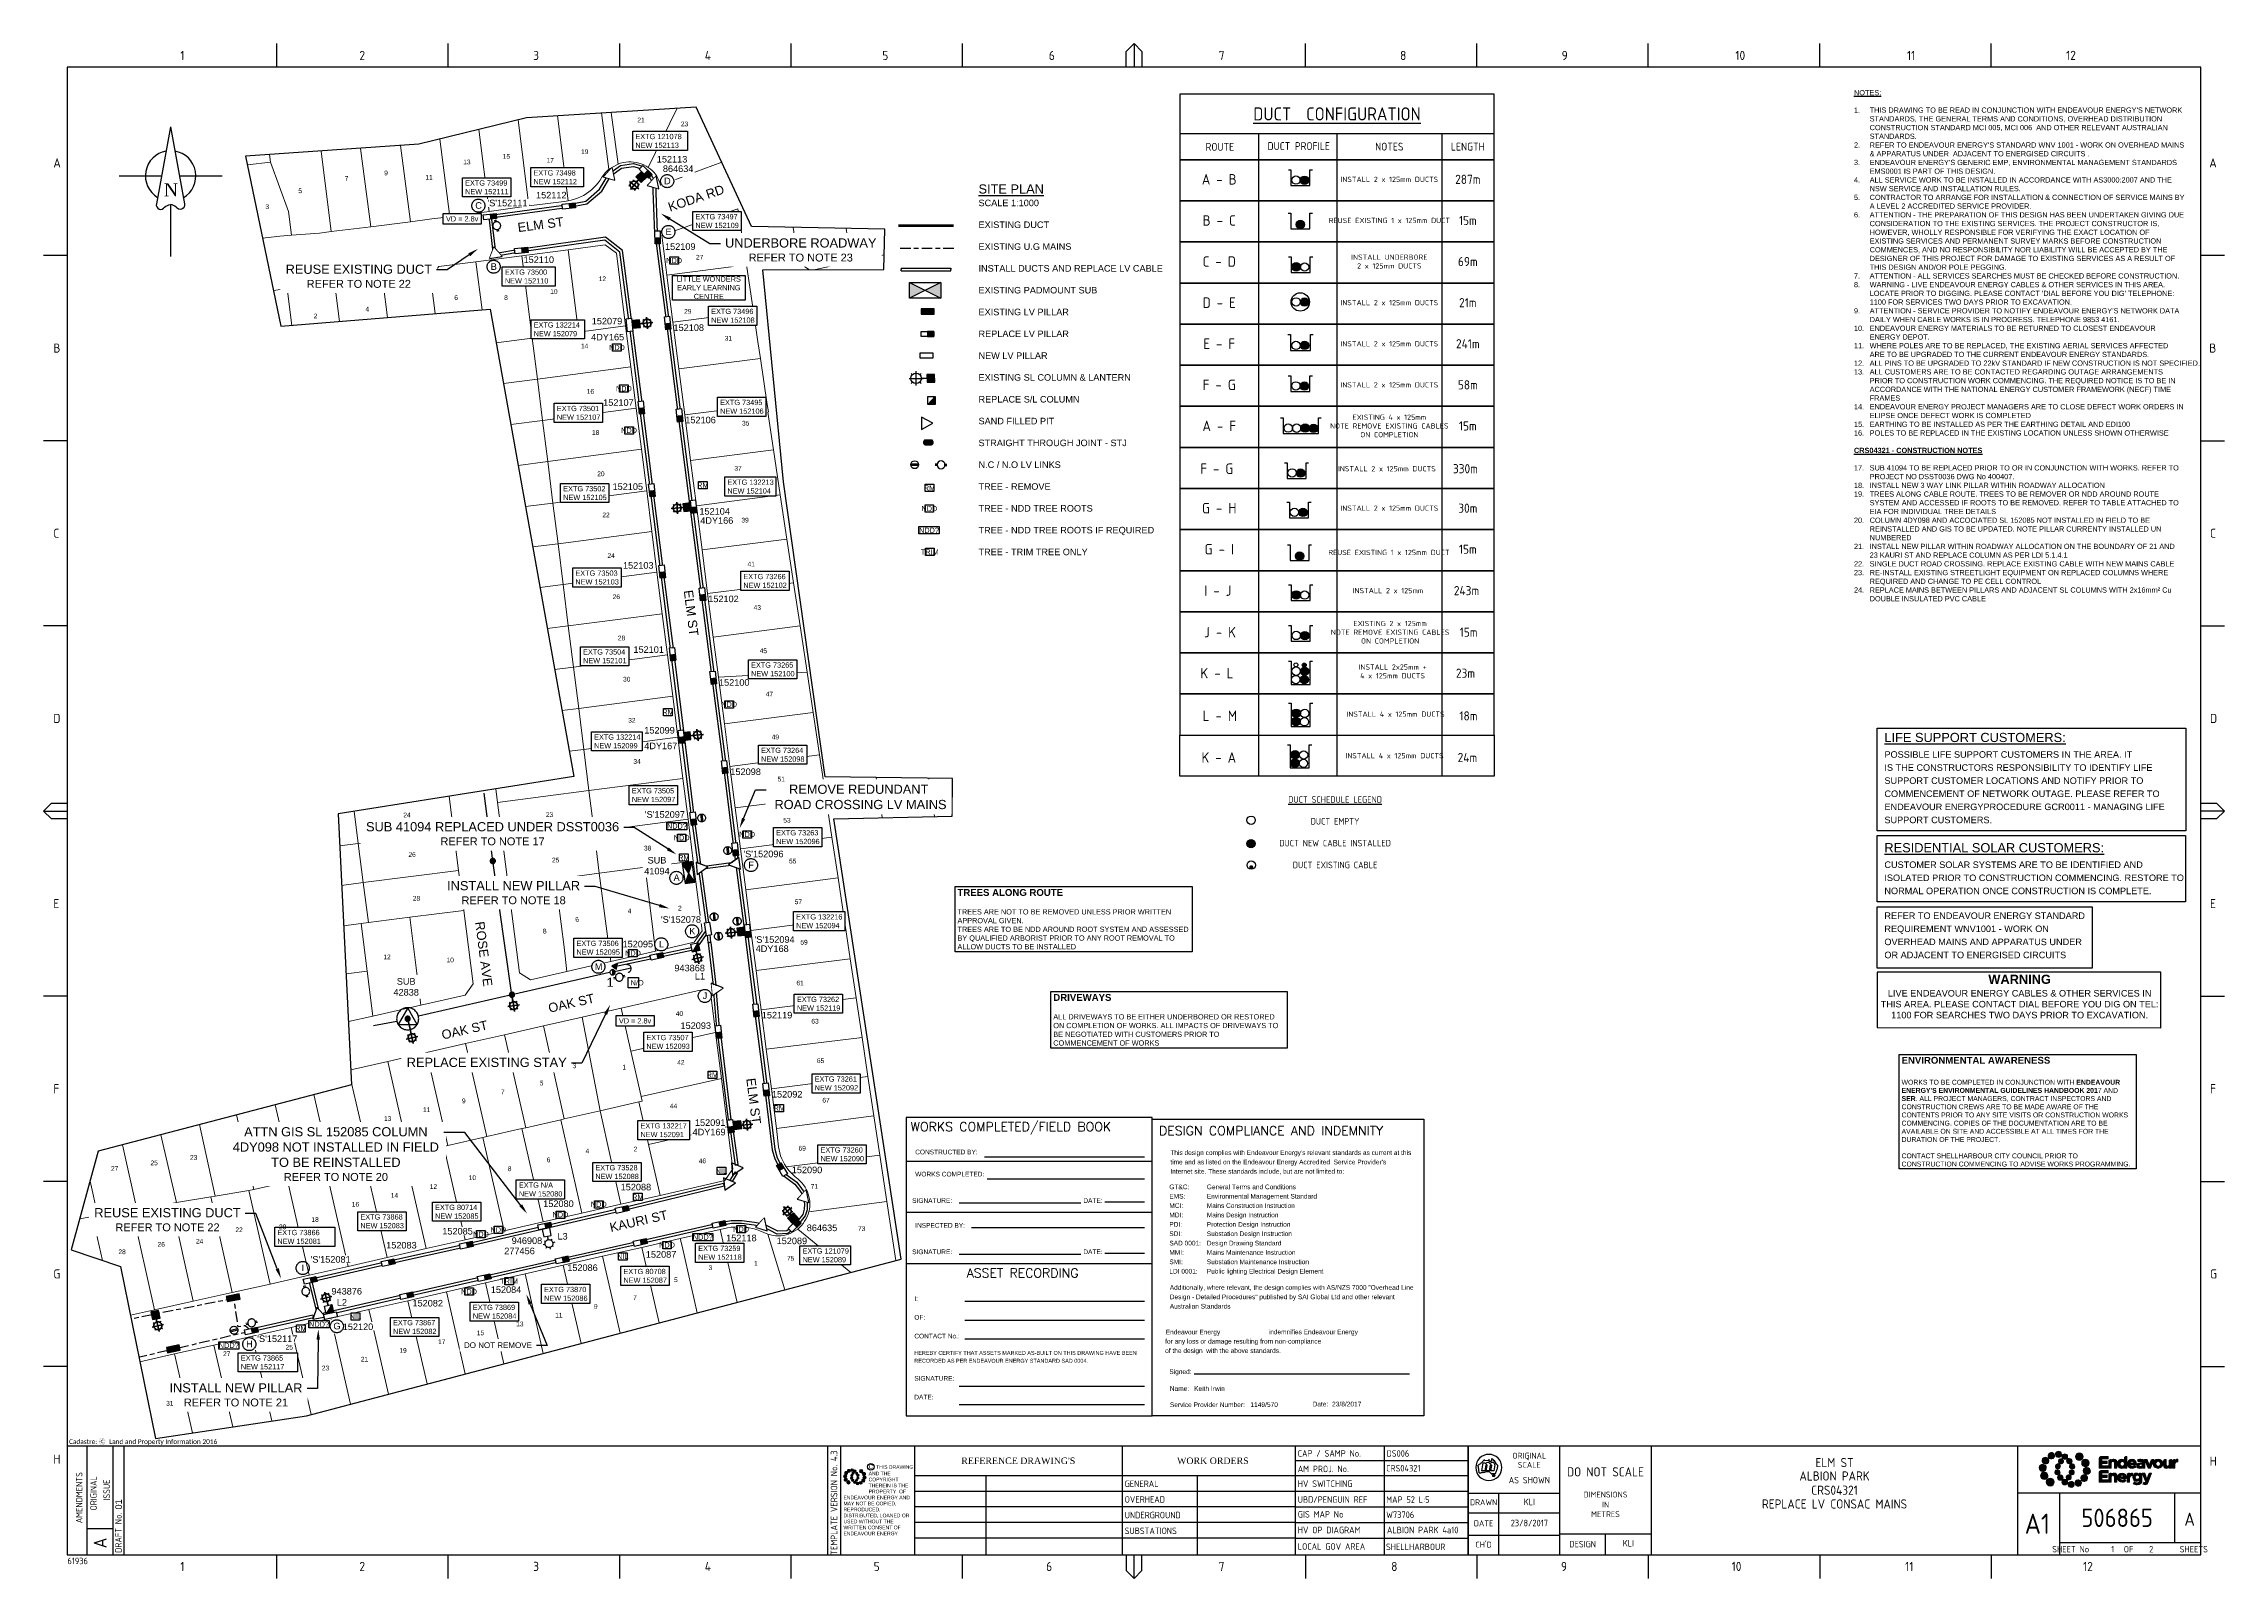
# Paper-space layout '1' of a CAD drawing. Header units: metres, sheet in millimetres. Extents: x -21 to 813, y -3 to 583.
# The model-space entities are those that its viewports show. They can reach past a viewport. Long polylines and large blocks are cut down to what shows.
import ezdxf
from ezdxf import colors
from ezdxf.entities.mleader import LeaderData, LeaderLine
from ezdxf.enums import TextEntityAlignment as Align
from ezdxf.math import Vec2, Vec3

# ---------------------------------------------------------------- set-up
doc = ezdxf.new("R2010")
doc.units = ezdxf.units.M
for name, pattern in [('Cable Exist UG', [8.2, 4, -1.2, 1.8, -1.2]), ('Dash', [5, 3, -2]), ('IE Trench LV', [6.5, 5, -1.5])]:
    doc.linetypes.add(name, pattern=pattern)
doc.layers.get('0').update_dxf_attribs({"color": 6})
for name, color, linetype, lineweight in [('Cadastre Buildings_SP_EXT', 9, 'Continuous', 5), ('Cadastre Easements_SP_EXT', 9, 'Continuous', 5), ('Cadastre Land Parcels_SP_EXT', 9, 'Continuous', 5)]:
    doc.layers.add(name, color=color, linetype=linetype, lineweight=lineweight)
for name, color, linetype in [('Duct_SP_NEW', 2, 'Continuous'), ('Equip_LV_NEW', 2, 'Continuous'), ('Equip_SP_EXT', 7, 'Continuous'), ('Equip_SP_HV_EXT', 7, 'Continuous'), ('Equip_SP_LV_EXT', 7, 'Continuous'), ('Equip_SP_LV_NEW', 2, 'Continuous'), ('Equip_SP_NEW', 2, 'Continuous'), ('Equip_SP_SL_EXT', 7, 'Continuous'), ('Equip_SP_SL_NEW', 2, 'Continuous'), ('Notes', 7, 'Continuous'), ('Notes_SP_LV_SL_MISC', 7, 'Continuous'), ('Notes_SP_MISC', 7, 'Continuous'), ('OH_Details_SP_MISC', 7, 'Continuous'), ('Panels_LV_SL_NEW', 2, 'Continuous'), ('Panels_NEW', 2, 'Continuous'), ('Sub_SP_EXT', 7, 'Continuous'), ('Sub_SP_TR_HV_LV_EXT', 7, 'Continuous'), ('SupportsOH_SP_NEW', 2, 'Continuous'), ('SupportsOH_SP_TR_HV_LV_SL_EXT', 7, 'Continuous'), ('SupportsOH_SP_TR_HV_LV_SL_NEW', 2, 'Continuous'), ('SupportsUG_SP_EXT', 7, 'Continuous'), ('SupportsUG_SP_LV_EXT', 7, 'Continuous'), ('SupportsUG_SP_LV_NEW', 2, 'Continuous'), ('SupportsUG_SP_LV_SL_EXT', 7, 'Continuous'), ('SupportsUG_SP_LV_SL_NEW', 2, 'Continuous'), ('UG_Details_SP_MISC', 7, 'Continuous')]:
    doc.layers.add(name, color=color, linetype=linetype)
doc.layers.add('Viewports', color=6, linetype='Continuous', plot=False)
doc.layers.get('0').off()
doc.styles.add('ARIAL', font='arial.ttf', dxfattribs={"height": 2})
doc.styles.add('COLUMN_LABEL', font='arial.ttf')
doc.styles.add('Elec', font='romand__.ttf')
doc.styles.add('iecARIAL', font='arial.ttf', dxfattribs={"height": 2})
doc.styles.add('iecISOCP', font='isocp.shx')
doc.styles.add('iecNAME', font='times.ttf')
doc.styles.add('iecTimesNewRoman', font='times.ttf')
doc.styles.add('ieISOCP', font='isocp.shx')
doc.styles.add('POLE_LABEL', font='arial.ttf')
doc.styles.add('RoadName', font='arial.ttf', dxfattribs={"height": 2.5})
doc.styles.add('SL_LABEL', font='arial.ttf')
doc.styles.get("Standard").update_dxf_attribs({"font": 'arial.ttf'})
doc.linetypes.add('Cable New UG', pattern='A,7,-0.25,["x",Standard,S=2,R=0,X=0.2,Y=-0.8],-2.1', length=9.35)
doc.linetypes.add('IECLCABX1', pattern='A,7,-0.25,["x",Standard,S=2,R=0,X=0.2,Y=-0.8],-2.1', length=9.35)

# ---------------------------------------------------------------- blocks, each defined once
blk = doc.blocks.new('NorthPnt 11(NP11)')
for p, q in [((-19.7, 0.02), (-3.49, 0)), ((3.32, 0), (19.7, -0.02)), ((-0.08, -10.94), (-0.08, -30.8))]:
    blk.add_line(p, q)
for points in [[(-0.08, 18.81), (-5.43, -10.68, 0.877048), (-2.29, -11.9, -0.1543), (-0.08, -10.94, 0.090511)], [(-0.08, 18.81), (5.26, -10.68, -0.877048), (2.13, -11.9, 0.1543), (-0.08, -10.94, -0.090511)]]:
    blk.add_lwpolyline(points, format="xyb")
for start, end in [(100.5988, 238.86433), (300.09942, 80.43745)]:
    blk.add_arc((0, 0), 9.64, start, end)
at = {"color": 7, "style": 'iecNAME'}
blk.add_text('N', height=5.02, dxfattribs=at).set_placement((-2.62, -7.82))
blk = doc.blocks.new('A$C30A46249')
at = {"color": 7, "lineweight": -3, "insert": (6.92, 4.97), "char_height": 1.79, "attachment_point": 7, "line_spacing_factor": 1.2}
blk.add_mtext('{\\fCalibri|b0|i0|c0|p34;\\C256;Cadastre: \\fMS Gothic|b0|i0|c128|p49;\\C250;\\c2236962;Ⓒ\\fMS Gothic|b0|i0|c0|p49; \\fCalibri|b0|i0|c0|p34;\\C256;Land and Property Information 2016}', dxfattribs=at)
blk = doc.blocks.new('EE_LOGO_SMALL')
at = {"layer": 'Notes'}
h = blk.add_hatch(color=256, dxfattribs=at)
edge = h.paths.add_edge_path()
edge.add_spline(control_points=[(-8.4, 2), (-9.2, 2), (-9.8, 1.4), (-9.8, 0.7), (-9.9, -0.1), (-9.3, -0.7), (-8.6, -0.8), (-7.8, -0.8), (-7.2, -0.2), (-7.1, 0.5), (-7.1, 1.3), (-7.7, 1.9), (-8.4, 2)], knot_values=[0, 0, 0, 0, 1, 1, 1, 2, 2, 2, 3, 3, 3, 4, 4, 4, 4], degree=3, periodic=0)
h = blk.add_hatch(color=256, dxfattribs=at)
edge = h.paths.add_edge_path()
edge.add_spline(control_points=[(-6.8, 4.5), (-7.4, 4.8), (-8.2, 4.6), (-8.6, 4), (-8.9, 3.4), (-8.7, 2.6), (-8.1, 2.2), (-7.5, 1.9), (-6.7, 2.1), (-6.3, 2.7), (-6, 3.3), (-6.2, 4.1), (-6.8, 4.5)], knot_values=[0, 0, 0, 0, 1, 1, 1, 2, 2, 2, 3, 3, 3, 4, 4, 4, 4], degree=3, periodic=0)
h = blk.add_hatch(color=256, dxfattribs=at)
edge = h.paths.add_edge_path()
edge.add_spline(control_points=[(-4.2, 5.9), (-4.6, 6.5), (-5.3, 6.6), (-5.9, 6.3), (-6.4, 5.9), (-6.6, 5.1), (-6.2, 4.6), (-5.9, 4), (-5.1, 3.8), (-4.6, 4.2), (-4, 4.6), (-3.8, 5.3), (-4.2, 5.9)], knot_values=[0, 0, 0, 0, 1, 1, 1, 2, 2, 2, 3, 3, 3, 4, 4, 4, 4], degree=3, periodic=0)
h = blk.add_hatch(color=256, dxfattribs=at)
edge = h.paths.add_edge_path()
edge.add_spline(control_points=[(-1.3, 5.9), (-1.4, 6.5), (-2, 7), (-2.6, 6.9), (-3.3, 6.9), (-3.7, 6.3), (-3.7, 5.6), (-3.6, 5), (-3, 4.5), (-2.4, 4.6), (-1.7, 4.7), (-1.3, 5.2), (-1.3, 5.9)], knot_values=[0, 0, 0, 0, 1, 1, 1, 2, 2, 2, 3, 3, 3, 4, 4, 4, 4], degree=3, periodic=0)
h = blk.add_hatch(color=256, dxfattribs=at)
edge = h.paths.add_edge_path()
edge.add_spline(control_points=[(-2.5, 2.1), (-3, 2.2), (-3.5, 1.9), (-3.6, 1.3), (-3.7, 0.8), (-3.4, 0.3), (-2.9, 0.2), (-2.4, 0.1), (-1.9, 0.4), (-1.8, 0.9), (-1.7, 1.5), (-2, 2), (-2.5, 2.1)], knot_values=[0, 0, 0, 0, 1, 1, 1, 2, 2, 2, 3, 3, 3, 4, 4, 4, 4], degree=3, periodic=0)
h = blk.add_hatch(color=256, dxfattribs=at)
edge = h.paths.add_edge_path()
edge.add_spline(control_points=[(1, 4.9), (1, 4.3), (0.5, 3.8), (-0.1, 3.8), (-0.7, 3.8), (-1.2, 4.3), (-1.2, 4.9), (-1.2, 5.5), (-0.7, 6), (-0.1, 6), (0.5, 6), (1, 5.5), (1, 4.9)], knot_values=[0, 0, 0, 0, 1, 1, 1, 2, 2, 2, 3, 3, 3, 4, 4, 4, 4], degree=3, periodic=0)
edge = h.paths.add_edge_path()
edge.add_spline(control_points=[(-1.4, 4), (-1.9, 4.1), (-2.4, 3.8), (-2.5, 3.3), (-2.6, 2.7), (-2.3, 2.2), (-1.8, 2.1), (-1.3, 2), (-0.7, 2.3), (-0.6, 2.9), (-0.5, 3.4), (-0.9, 3.9), (-1.4, 4)], knot_values=[0, 0, 0, 0, 1, 1, 1, 2, 2, 2, 3, 3, 3, 4, 4, 4, 4], degree=3, periodic=0)
h = blk.add_hatch(color=256, dxfattribs=at)
edge = h.paths.add_edge_path()
edge.add_spline(control_points=[(2.3, 2.4), (2.8, 2.8), (2.8, 3.4), (2.4, 3.9), (2, 4.3), (1.4, 4.3), (0.9, 3.9), (0.5, 3.6), (0.5, 2.9), (0.9, 2.5), (1.2, 2), (1.9, 2), (2.3, 2.4)], knot_values=[0, 0, 0, 0, 1, 1, 1, 2, 2, 2, 3, 3, 3, 4, 4, 4, 4], degree=3, periodic=0)
edge = h.paths.add_edge_path()
edge.add_spline(control_points=[(1, 4.9), (1, 4.3), (0.5, 3.8), (-0.1, 3.8), (-0.7, 3.8), (-1.2, 4.3), (-1.2, 4.9), (-1.2, 5.5), (-0.7, 6), (-0.1, 6), (0.5, 6), (1, 5.5), (1, 4.9)], knot_values=[0, 0, 0, 0, 1, 1, 1, 2, 2, 2, 3, 3, 3, 4, 4, 4, 4], degree=3, periodic=0)
h = blk.add_hatch(color=256, dxfattribs=at)
edge = h.paths.add_edge_path()
edge.add_spline(control_points=[(1, 4.9), (1, 4.3), (0.5, 3.8), (-0.1, 3.8), (-0.7, 3.8), (-1.2, 4.3), (-1.2, 4.9), (-1.2, 5.5), (-0.7, 6), (-0.1, 6), (0.5, 6), (1, 5.5), (1, 4.9)], knot_values=[0, 0, 0, 0, 1, 1, 1, 2, 2, 2, 3, 3, 3, 4, 4, 4, 4], degree=3, periodic=0)
edge = h.paths.add_edge_path(flags=16)
edge.add_spline(control_points=[(1, 4.9), (1, 4.3), (0.5, 3.8), (-0.1, 3.8), (-0.7, 3.8), (-1.2, 4.3), (-1.2, 4.9), (-1.2, 5.5), (-0.7, 6), (-0.1, 6), (0.5, 6), (1, 5.5), (1, 4.9)], knot_values=[0, 0, 0, 0, 1, 1, 1, 2, 2, 2, 3, 3, 3, 4, 4, 4, 4], degree=3, periodic=0)
h = blk.add_hatch(color=256, dxfattribs=at)
edge = h.paths.add_edge_path()
edge.add_spline(control_points=[(3, 0.2), (3.5, 0.3), (3.8, 0.9), (3.7, 1.4), (3.6, 1.9), (3, 2.3), (2.5, 2.1), (1.9, 2), (1.6, 1.4), (1.8, 0.9), (1.9, 0.4), (2.5, 0.1), (3, 0.2)], knot_values=[0, 0, 0, 0, 1, 1, 1, 2, 2, 2, 3, 3, 3, 4, 4, 4, 4], degree=3, periodic=0)
h = blk.add_hatch(color=256, dxfattribs=at)
edge = h.paths.add_edge_path()
edge.add_spline(control_points=[(7, 4.9), (7, 4), (6.3, 3.4), (5.5, 3.4), (4.6, 3.4), (4, 4), (4, 4.9), (4, 5.7), (4.6, 6.4), (5.5, 6.4), (6.3, 6.4), (7, 5.7), (7, 4.9)], knot_values=[0, 0, 0, 0, 1, 1, 1, 2, 2, 2, 3, 3, 3, 4, 4, 4, 4], degree=3, periodic=0)
h = blk.add_hatch(color=256, dxfattribs=at)
edge = h.paths.add_edge_path()
edge.add_spline(control_points=[(8.4, 1.1), (9.1, 1.5), (9.4, 2.3), (9.1, 3), (8.8, 3.7), (7.9, 4.1), (7.2, 3.8), (6.5, 3.4), (6.2, 2.6), (6.5, 1.9), (6.8, 1.2), (7.7, 0.8), (8.4, 1.1)], knot_values=[0, 0, 0, 0, 1, 1, 1, 2, 2, 2, 3, 3, 3, 4, 4, 4, 4], degree=3, periodic=0)
h = blk.add_hatch(color=256, dxfattribs=at)
edge = h.paths.add_edge_path()
edge.add_spline(control_points=[(8.3, -1.9), (9, -1.9), (9.7, -1.4), (9.7, -0.6), (9.7, 0.1), (9.2, 0.8), (8.4, 0.8), (7.7, 0.8), (7, 0.3), (7, -0.5), (6.9, -1.2), (7.5, -1.9), (8.3, -1.9)], knot_values=[0, 0, 0, 0, 1, 1, 1, 2, 2, 2, 3, 3, 3, 4, 4, 4, 4], degree=3, periodic=0)
h = blk.add_hatch(color=256, dxfattribs=at)
edge = h.paths.add_edge_path()
edge.add_spline(control_points=[(-8.5, -1.1), (-9.2, -1.4), (-9.6, -2.3), (-9.3, -3), (-8.9, -3.7), (-8.1, -4), (-7.4, -3.7), (-6.7, -3.4), (-6.3, -2.5), (-6.6, -1.8), (-7, -1.1), (-7.8, -0.8), (-8.5, -1.1)], knot_values=[0, 0, 0, 0, 1, 1, 1, 2, 2, 2, 3, 3, 3, 4, 4, 4, 4], degree=3, periodic=0)
h = blk.add_hatch(color=256, dxfattribs=at)
edge = h.paths.add_edge_path()
edge.add_spline(control_points=[(-7.1, -4.8), (-7.1, -4), (-6.5, -3.3), (-5.6, -3.3), (-4.8, -3.3), (-4.1, -4), (-4.1, -4.8), (-4.1, -5.7), (-4.8, -6.3), (-5.6, -6.3), (-6.5, -6.3), (-7.1, -5.7), (-7.1, -4.8)], knot_values=[0, 0, 0, 0, 1, 1, 1, 2, 2, 2, 3, 3, 3, 4, 4, 4, 4], degree=3, periodic=0)
h = blk.add_hatch(color=256, dxfattribs=at)
edge = h.paths.add_edge_path()
edge.add_spline(control_points=[(-3.1, -0.2), (-3.7, -0.3), (-4, -0.8), (-3.8, -1.4), (-3.7, -1.9), (-3.2, -2.2), (-2.6, -2.1), (-2.1, -1.9), (-1.8, -1.4), (-1.9, -0.9), (-2.1, -0.3), (-2.6, 0), (-3.1, -0.2)], knot_values=[0, 0, 0, 0, 1, 1, 1, 2, 2, 2, 3, 3, 3, 4, 4, 4, 4], degree=3, periodic=0)
h = blk.add_hatch(color=256, dxfattribs=at)
edge = h.paths.add_edge_path()
edge.add_spline(control_points=[(-2.5, -2.3), (-2.9, -2.7), (-3, -3.4), (-2.6, -3.8), (-2.2, -4.2), (-1.5, -4.3), (-1.1, -3.9), (-0.7, -3.5), (-0.6, -2.8), (-1, -2.4), (-1.4, -2), (-2, -1.9), (-2.5, -2.3)], knot_values=[0, 0, 0, 0, 1, 1, 1, 2, 2, 2, 3, 3, 3, 4, 4, 4, 4], degree=3, periodic=0)
h = blk.add_hatch(color=256, dxfattribs=at)
edge = h.paths.add_edge_path()
edge.add_spline(control_points=[(-1.2, -4.8), (-1.2, -4.2), (-0.7, -3.7), (-0.1, -3.7), (0.5, -3.7), (1, -4.2), (1, -4.8), (1, -5.4), (0.5, -5.9), (-0.1, -5.9), (-0.7, -5.9), (-1.2, -5.4), (-1.2, -4.8)], knot_values=[0, 0, 0, 0, 1, 1, 1, 2, 2, 2, 3, 3, 3, 4, 4, 4, 4], degree=3, periodic=0)
h = blk.add_hatch(color=256, dxfattribs=at)
edge = h.paths.add_edge_path()
edge.add_spline(control_points=[(1.2, -3.9), (1.7, -4.1), (2.2, -3.7), (2.3, -3.2), (2.5, -2.7), (2.1, -2.2), (1.6, -2.1), (1.1, -2), (0.6, -2.3), (0.5, -2.8), (0.4, -3.3), (0.7, -3.8), (1.2, -3.9)], knot_values=[0, 0, 0, 0, 1, 1, 1, 2, 2, 2, 3, 3, 3, 4, 4, 4, 4], degree=3, periodic=0)
h = blk.add_hatch(color=256, dxfattribs=at)
edge = h.paths.add_edge_path()
edge.add_spline(control_points=[(1.2, -5.8), (1.3, -6.5), (1.8, -6.9), (2.5, -6.9), (3.1, -6.8), (3.6, -6.2), (3.5, -5.6), (3.4, -5), (2.9, -4.5), (2.2, -4.6), (1.6, -4.6), (1.1, -5.2), (1.2, -5.8)], knot_values=[0, 0, 0, 0, 1, 1, 1, 2, 2, 2, 3, 3, 3, 4, 4, 4, 4], degree=3, periodic=0)
h = blk.add_hatch(color=256, dxfattribs=at)
edge = h.paths.add_edge_path()
edge.add_spline(control_points=[(2.4, -2), (2.9, -2.1), (3.4, -1.8), (3.5, -1.3), (3.6, -0.8), (3.3, -0.3), (2.8, -0.2), (2.2, -0.1), (1.7, -0.4), (1.6, -0.9), (1.5, -1.4), (1.8, -1.9), (2.4, -2)], knot_values=[0, 0, 0, 0, 1, 1, 1, 2, 2, 2, 3, 3, 3, 4, 4, 4, 4], degree=3, periodic=0)
h = blk.add_hatch(color=256, dxfattribs=at)
edge = h.paths.add_edge_path()
edge.add_spline(control_points=[(4, -5.8), (4.4, -6.4), (5.2, -6.6), (5.7, -6.2), (6.3, -5.8), (6.5, -5.1), (6.1, -4.5), (5.7, -4), (5, -3.8), (4.4, -4.2), (3.8, -4.5), (3.7, -5.3), (4, -5.8)], knot_values=[0, 0, 0, 0, 1, 1, 1, 2, 2, 2, 3, 3, 3, 4, 4, 4, 4], degree=3, periodic=0)
h = blk.add_hatch(color=256, dxfattribs=at)
edge = h.paths.add_edge_path()
edge.add_spline(control_points=[(6.7, -4.4), (7.3, -4.8), (8.1, -4.6), (8.4, -4), (8.8, -3.3), (8.6, -2.6), (8, -2.2), (7.3, -1.8), (6.6, -2.1), (6.2, -2.7), (5.8, -3.3), (6, -4.1), (6.7, -4.4)], knot_values=[0, 0, 0, 0, 1, 1, 1, 2, 2, 2, 3, 3, 3, 4, 4, 4, 4], degree=3, periodic=0)
at = {"layer": 'Notes', "lineweight": 0}
for points in [[(1.8, 2.1), (1.8, 2.1)], [(-2, -2.1), (-2, -2.1)]]:
    blk.add_lwpolyline(points, dxfattribs=at)
for points in [[(-8.4, 2), (-9.2, 2), (-9.8, 1.4), (-9.8, 0.7), (-9.9, -0.1), (-9.3, -0.7), (-8.6, -0.8), (-7.8, -0.8), (-7.2, -0.2), (-7.1, 0.5), (-7.1, 1.3), (-7.7, 1.9), (-8.4, 2)], [(-6.8, 4.5), (-7.4, 4.8), (-8.2, 4.6), (-8.6, 4), (-8.9, 3.4), (-8.7, 2.6), (-8.1, 2.2), (-7.5, 1.9), (-6.7, 2.1), (-6.3, 2.7), (-6, 3.3), (-6.2, 4.1), (-6.8, 4.5)], [(-4.2, 5.9), (-4.6, 6.5), (-5.3, 6.6), (-5.9, 6.3), (-6.4, 5.9), (-6.6, 5.1), (-6.2, 4.6), (-5.9, 4), (-5.1, 3.8), (-4.6, 4.2), (-4, 4.6), (-3.8, 5.3), (-4.2, 5.9)], [(-1.3, 5.9), (-1.4, 6.5), (-2, 7), (-2.6, 6.9), (-3.3, 6.9), (-3.7, 6.3), (-3.7, 5.6), (-3.6, 5), (-3, 4.5), (-2.4, 4.6), (-1.7, 4.7), (-1.3, 5.2), (-1.3, 5.9)], [(-2.5, 2.1), (-3, 2.2), (-3.5, 1.9), (-3.6, 1.3), (-3.7, 0.8), (-3.4, 0.3), (-2.9, 0.2), (-2.4, 0.1), (-1.9, 0.4), (-1.8, 0.9), (-1.7, 1.5), (-2, 2), (-2.5, 2.1)], [(-1.4, 4), (-1.9, 4.1), (-2.4, 3.8), (-2.5, 3.3), (-2.6, 2.7), (-2.3, 2.2), (-1.8, 2.1), (-1.3, 2), (-0.7, 2.3), (-0.6, 2.9), (-0.5, 3.4), (-0.9, 3.9), (-1.4, 4)], [(1, 4.9), (1, 4.3), (0.5, 3.8), (-0.1, 3.8), (-0.7, 3.8), (-1.2, 4.3), (-1.2, 4.9), (-1.2, 5.5), (-0.7, 6), (-0.1, 6), (0.5, 6), (1, 5.5), (1, 4.9)], [(1, 4.9), (1, 4.3), (0.5, 3.8), (-0.1, 3.8), (-0.7, 3.8), (-1.2, 4.3), (-1.2, 4.9), (-1.2, 5.5), (-0.7, 6), (-0.1, 6), (0.5, 6), (1, 5.5), (1, 4.9)], [(2.3, 2.4), (2.8, 2.8), (2.8, 3.4), (2.4, 3.9), (2, 4.3), (1.4, 4.3), (0.9, 3.9), (0.5, 3.6), (0.5, 2.9), (0.9, 2.5), (1.2, 2), (1.9, 2), (2.3, 2.4)], [(3, 0.2), (3.5, 0.3), (3.8, 0.9), (3.7, 1.4), (3.6, 1.9), (3, 2.3), (2.5, 2.1), (1.9, 2), (1.6, 1.4), (1.8, 0.9), (1.9, 0.4), (2.5, 0.1), (3, 0.2)], [(7, 4.9), (7, 4), (6.3, 3.4), (5.5, 3.4), (4.6, 3.4), (4, 4), (4, 4.9), (4, 5.7), (4.6, 6.4), (5.5, 6.4), (6.3, 6.4), (7, 5.7), (7, 4.9)], [(8.4, 1.1), (9.1, 1.5), (9.4, 2.3), (9.1, 3), (8.8, 3.7), (7.9, 4.1), (7.2, 3.8), (6.5, 3.4), (6.2, 2.6), (6.5, 1.9), (6.8, 1.2), (7.7, 0.8), (8.4, 1.1)], [(8.3, -1.9), (9, -1.9), (9.7, -1.4), (9.7, -0.6), (9.7, 0.1), (9.2, 0.8), (8.4, 0.8), (7.7, 0.8), (7, 0.3), (7, -0.5), (6.9, -1.2), (7.5, -1.9), (8.3, -1.9)], [(-8.5, -1.1), (-9.2, -1.4), (-9.6, -2.3), (-9.3, -3), (-8.9, -3.7), (-8.1, -4), (-7.4, -3.7), (-6.7, -3.4), (-6.3, -2.5), (-6.6, -1.8), (-7, -1.1), (-7.8, -0.8), (-8.5, -1.1)], [(-7.1, -4.8), (-7.1, -4), (-6.5, -3.3), (-5.6, -3.3), (-4.8, -3.3), (-4.1, -4), (-4.1, -4.8), (-4.1, -5.7), (-4.8, -6.3), (-5.6, -6.3), (-6.5, -6.3), (-7.1, -5.7), (-7.1, -4.8)], [(-3.1, -0.2), (-3.7, -0.3), (-4, -0.8), (-3.8, -1.4), (-3.7, -1.9), (-3.2, -2.2), (-2.6, -2.1), (-2.1, -1.9), (-1.8, -1.4), (-1.9, -0.9), (-2.1, -0.3), (-2.6, 0), (-3.1, -0.2)], [(-2.5, -2.3), (-2.9, -2.7), (-3, -3.4), (-2.6, -3.8), (-2.2, -4.2), (-1.5, -4.3), (-1.1, -3.9), (-0.7, -3.5), (-0.6, -2.8), (-1, -2.4), (-1.4, -2), (-2, -1.9), (-2.5, -2.3)], [(-1.2, -4.8), (-1.2, -4.2), (-0.7, -3.7), (-0.1, -3.7), (0.5, -3.7), (1, -4.2), (1, -4.8), (1, -5.4), (0.5, -5.9), (-0.1, -5.9), (-0.7, -5.9), (-1.2, -5.4), (-1.2, -4.8)], [(1.2, -3.9), (1.7, -4.1), (2.2, -3.7), (2.3, -3.2), (2.5, -2.7), (2.1, -2.2), (1.6, -2.1), (1.1, -2), (0.6, -2.3), (0.5, -2.8), (0.4, -3.3), (0.7, -3.8), (1.2, -3.9)], [(1.2, -5.8), (1.3, -6.5), (1.8, -6.9), (2.5, -6.9), (3.1, -6.8), (3.6, -6.2), (3.5, -5.6), (3.4, -5), (2.9, -4.5), (2.2, -4.6), (1.6, -4.6), (1.1, -5.2), (1.2, -5.8)], [(2.4, -2), (2.9, -2.1), (3.4, -1.8), (3.5, -1.3), (3.6, -0.8), (3.3, -0.3), (2.8, -0.2), (2.2, -0.1), (1.7, -0.4), (1.6, -0.9), (1.5, -1.4), (1.8, -1.9), (2.4, -2)], [(4, -5.8), (4.4, -6.4), (5.2, -6.6), (5.7, -6.2), (6.3, -5.8), (6.5, -5.1), (6.1, -4.5), (5.7, -4), (5, -3.8), (4.4, -4.2), (3.8, -4.5), (3.7, -5.3), (4, -5.8)], [(6.7, -4.4), (7.3, -4.8), (8.1, -4.6), (8.4, -4), (8.8, -3.3), (8.6, -2.6), (8, -2.2), (7.3, -1.8), (6.6, -2.1), (6.2, -2.7), (5.8, -3.3), (6, -4.1), (6.7, -4.4)]]:
    blk.add_open_spline(points, degree=3, knots=[0, 0, 0, 0, 1, 1, 1, 2, 2, 2, 3, 3, 3, 4, 4, 4, 4], dxfattribs=at)
blk = doc.blocks.new('EE_COPYRIGHT_A1')
at = {"layer": 'Notes'}
blk.add_circle((9.53, -0.82), 1.15, dxfattribs=at)
at = {"xscale": 0.4, "yscale": 0.4, "zscale": 0.4}
blk.add_blockref('EE_LOGO_SMALL', (3.96, -4.29), dxfattribs=at)
at = {"layer": 'Notes', "insert": (0, 0), "char_height": 1.25, "width": 24.1208, "attachment_point": 1, "style": 'ARIAL'}
blk.add_mtext('\\pt8.75;               ^I{\\H1.2x;C } THIS DRAWING\\P\\pi-8.75,l8.75,t8.75,20;       ^IAND THE ^I\\P\\pi0,t8.75;COPYRIGHT\\P\\pi-8.75,t1.25,8.75;^I^ITHEREIN IS THE PROPERTY  OF \\P\\pi0,l0,t1.25;ENDEAVOUR ENERGY AND MAY NOT BE COPIED, REPRODUCED, DISTRIBUTED, LOANED OR USED WITHOUT THE WRITTEN CONSENT OF ENDEAVOUR ENERGY', dxfattribs=at)
blk = doc.blocks.new('EE_LOGO')
h = blk.add_hatch(color=7)
edge = h.paths.add_edge_path()
edge.add_spline(control_points=[(-25.34, 1.94), (-26.08, 1.98), (-26.72, 1.41), (-26.77, 0.66), (-26.81, -0.09), (-26.24, -0.72), (-25.49, -0.77), (-24.74, -0.81), (-24.1, -0.24), (-24.06, 0.51), (-24.02, 1.25), (-24.59, 1.89), (-25.34, 1.94)], knot_values=[0, 0, 0, 0, 1, 1, 1, 2, 2, 2, 3, 3, 3, 4, 4, 4, 4], degree=3, periodic=0)
h = blk.add_hatch(color=7)
edge = h.paths.add_edge_path()
edge.add_spline(control_points=[(-23.73, 4.46), (-24.34, 4.81), (-25.13, 4.61), (-25.49, 3.99), (-25.85, 3.38), (-25.64, 2.59), (-25.03, 2.23), (-24.41, 1.87), (-23.63, 2.08), (-23.27, 2.69), (-22.91, 3.31), (-23.12, 4.1), (-23.73, 4.46)], knot_values=[0, 0, 0, 0, 1, 1, 1, 2, 2, 2, 3, 3, 3, 4, 4, 4, 4], degree=3, periodic=0)
h = blk.add_hatch(color=7)
edge = h.paths.add_edge_path()
edge.add_spline(control_points=[(-21.12, 5.87), (-21.48, 6.44), (-22.24, 6.61), (-22.81, 6.24), (-23.37, 5.88), (-23.54, 5.12), (-23.17, 4.55), (-22.81, 3.98), (-22.05, 3.82), (-21.48, 4.19), (-20.92, 4.55), (-20.75, 5.31), (-21.12, 5.87)], knot_values=[0, 0, 0, 0, 1, 1, 1, 2, 2, 2, 3, 3, 3, 4, 4, 4, 4], degree=3, periodic=0)
h = blk.add_hatch(color=7)
edge = h.paths.add_edge_path()
edge.add_spline(control_points=[(-19.43, 2.06), (-19.94, 2.17), (-20.44, 1.84), (-20.55, 1.33), (-20.66, 0.82), (-20.34, 0.32), (-19.83, 0.21), (-19.32, 0.1), (-18.81, 0.42), (-18.71, 0.93), (-18.59, 1.44), (-18.92, 1.95), (-19.43, 2.06)], knot_values=[0, 0, 0, 0, 1, 1, 1, 2, 2, 2, 3, 3, 3, 4, 4, 4, 4], degree=3, periodic=0)
h = blk.add_hatch(color=7)
edge = h.paths.add_edge_path()
edge.add_spline(control_points=[(-18.27, 5.87), (-18.34, 6.5), (-18.91, 6.97), (-19.54, 6.9), (-20.18, 6.84), (-20.65, 6.27), (-20.58, 5.63), (-20.52, 4.99), (-19.95, 4.53), (-19.31, 4.59), (-18.67, 4.66), (-18.21, 5.23), (-18.27, 5.87)], knot_values=[0, 0, 0, 0, 1, 1, 1, 2, 2, 2, 3, 3, 3, 4, 4, 4, 4], degree=3, periodic=0)
h = blk.add_hatch(color=7)
edge = h.paths.add_edge_path()
edge.add_spline(control_points=[(-15.91, 4.86), (-15.91, 4.26), (-16.4, 3.77), (-17, 3.77), (-17.6, 3.77), (-18.08, 4.26), (-18.08, 4.86), (-18.08, 5.46), (-17.6, 5.95), (-17, 5.95), (-16.4, 5.95), (-15.91, 5.46), (-15.91, 4.86)], knot_values=[0, 0, 0, 0, 1, 1, 1, 2, 2, 2, 3, 3, 3, 4, 4, 4, 4], degree=3, periodic=0)
edge = h.paths.add_edge_path()
edge.add_spline(control_points=[(-18.29, 3.97), (-18.8, 4.08), (-19.3, 3.76), (-19.41, 3.25), (-19.52, 2.74), (-19.2, 2.23), (-18.69, 2.12), (-18.18, 2.01), (-17.67, 2.33), (-17.56, 2.84), (-17.45, 3.35), (-17.78, 3.86), (-18.29, 3.97)], knot_values=[0, 0, 0, 0, 1, 1, 1, 2, 2, 2, 3, 3, 3, 4, 4, 4, 4], degree=3, periodic=0)
h = blk.add_hatch(color=7)
edge = h.paths.add_edge_path()
edge.add_spline(control_points=[(-14.59, 2.36), (-14.16, 2.75), (-14.12, 3.41), (-14.51, 3.84), (-14.89, 4.27), (-15.55, 4.31), (-15.99, 3.93), (-16.42, 3.54), (-16.46, 2.88), (-16.07, 2.45), (-15.69, 2.01), (-15.02, 1.98), (-14.59, 2.36)], knot_values=[0, 0, 0, 0, 1, 1, 1, 2, 2, 2, 3, 3, 3, 4, 4, 4, 4], degree=3, periodic=0)
edge = h.paths.add_edge_path()
edge.add_spline(control_points=[(-15.91, 4.86), (-15.91, 4.26), (-16.4, 3.77), (-17, 3.77), (-17.6, 3.77), (-18.08, 4.26), (-18.08, 4.86), (-18.08, 5.46), (-17.6, 5.95), (-17, 5.95), (-16.4, 5.95), (-15.91, 5.46), (-15.91, 4.86)], knot_values=[0, 0, 0, 0, 1, 1, 1, 2, 2, 2, 3, 3, 3, 4, 4, 4, 4], degree=3, periodic=0)
h = blk.add_hatch(color=7)
edge = h.paths.add_edge_path()
edge.add_spline(control_points=[(-15.91, 4.86), (-15.91, 4.26), (-16.4, 3.77), (-17, 3.77), (-17.6, 3.77), (-18.08, 4.26), (-18.08, 4.86), (-18.08, 5.46), (-17.6, 5.95), (-17, 5.95), (-16.4, 5.95), (-15.91, 5.46), (-15.91, 4.86)], knot_values=[0, 0, 0, 0, 1, 1, 1, 2, 2, 2, 3, 3, 3, 4, 4, 4, 4], degree=3, periodic=0)
edge = h.paths.add_edge_path(flags=16)
edge.add_spline(control_points=[(-15.91, 4.86), (-15.91, 4.26), (-16.4, 3.77), (-17, 3.77), (-17.6, 3.77), (-18.08, 4.26), (-18.08, 4.86), (-18.08, 5.46), (-17.6, 5.95), (-17, 5.95), (-16.4, 5.95), (-15.91, 5.46), (-15.91, 4.86)], knot_values=[0, 0, 0, 0, 1, 1, 1, 2, 2, 2, 3, 3, 3, 4, 4, 4, 4], degree=3, periodic=0)
h = blk.add_hatch(color=7)
edge = h.paths.add_edge_path()
edge.add_spline(control_points=[(-13.94, 0.18), (-13.41, 0.32), (-13.09, 0.87), (-13.23, 1.4), (-13.37, 1.93), (-13.92, 2.25), (-14.45, 2.11), (-14.98, 1.97), (-15.3, 1.42), (-15.16, 0.89), (-15.02, 0.36), (-14.47, 0.04), (-13.94, 0.18)], knot_values=[0, 0, 0, 0, 1, 1, 1, 2, 2, 2, 3, 3, 3, 4, 4, 4, 4], degree=3, periodic=0)
h = blk.add_hatch(color=7)
edge = h.paths.add_edge_path()
edge.add_spline(control_points=[(-9.93, 4.86), (-9.93, 4.03), (-10.61, 3.35), (-11.44, 3.35), (-12.28, 3.35), (-12.95, 4.03), (-12.95, 4.86), (-12.95, 5.69), (-12.28, 6.37), (-11.44, 6.37), (-10.61, 6.37), (-9.93, 5.69), (-9.93, 4.86)], knot_values=[0, 0, 0, 0, 1, 1, 1, 2, 2, 2, 3, 3, 3, 4, 4, 4, 4], degree=3, periodic=0)
h = blk.add_hatch(color=7)
edge = h.paths.add_edge_path()
edge.add_spline(control_points=[(-8.55, 1.13), (-7.83, 1.45), (-7.5, 2.29), (-7.82, 3.01), (-8.14, 3.73), (-8.98, 4.06), (-9.7, 3.74), (-10.42, 3.42), (-10.75, 2.58), (-10.43, 1.86), (-10.11, 1.14), (-9.27, 0.81), (-8.55, 1.13)], knot_values=[0, 0, 0, 0, 1, 1, 1, 2, 2, 2, 3, 3, 3, 4, 4, 4, 4], degree=3, periodic=0)
h = blk.add_hatch(color=7)
edge = h.paths.add_edge_path()
edge.add_spline(control_points=[(-8.66, -1.92), (-7.91, -1.96), (-7.27, -1.39), (-7.23, -0.64), (-7.19, 0.1), (-7.76, 0.74), (-8.51, 0.78), (-9.25, 0.83), (-9.89, 0.26), (-9.94, -0.49), (-9.98, -1.24), (-9.41, -1.88), (-8.66, -1.92)], knot_values=[0, 0, 0, 0, 1, 1, 1, 2, 2, 2, 3, 3, 3, 4, 4, 4, 4], degree=3, periodic=0)
h = blk.add_hatch(color=7)
edge = h.paths.add_edge_path()
edge.add_spline(control_points=[(-3.85, 0.44), (-3.85, 0.44), (-3.85, 4.25), (-3.85, 4.3), (-3.85, 4.35), (-3.85, 4.86), (-3.29, 4.86), (-2.74, 4.86), (-0.49, 4.86), (-0.49, 4.86), (-0.49, 4.86), (-0.49, 4), (-0.49, 4), (-0.49, 4), (-2.89, 4), (-2.89, 4), (-2.89, 4), (-2.89, 3.1), (-2.89, 3.1), (-2.89, 3.1), (-0.8, 3.1), (-0.8, 3.1), (-0.8, 3.1), (-0.8, 2.23), (-0.8, 2.23), (-0.8, 2.23), (-2.89, 2.23), (-2.89, 2.23), (-2.89, 2.23), (-2.89, 1.31), (-2.89, 1.31), (-2.89, 1.31), (-0.49, 1.31), (-0.49, 1.31), (-0.49, 1.31), (-0.49, 0.44), (-0.49, 0.44), (-0.49, 0.44), (-3.85, 0.44), (-3.85, 0.44)], knot_values=[0, 0, 0, 0, 1, 1, 1, 2, 2, 2, 3, 3, 3, 4, 4, 4, 5, 5, 5, 6, 6, 6, 7, 7, 7, 8, 8, 8, 9, 9, 9, 10, 10, 10, 11, 11, 11, 12, 12, 12, 13, 13, 13, 13], degree=3, periodic=0)
h = blk.add_hatch(color=7)
edge = h.paths.add_edge_path()
edge.add_spline(control_points=[(1.94, 0.44), (1.94, 0.44), (1.94, 2.33), (1.94, 2.33), (1.94, 2.78), (1.73, 3.02), (1.36, 3.02), (1, 3.02), (0.76, 2.78), (0.76, 2.33), (0.76, 2.33), (0.76, 0.44), (0.76, 0.44), (0.76, 0.44), (-0.2, 0.44), (-0.2, 0.44), (-0.2, 0.44), (-0.2, 3.21), (-0.2, 3.27), (-0.2, 3.33), (-0.2, 3.82), (0.36, 3.82), (0.76, 3.82), (0.76, 3.82), (0.76, 3.82), (0.76, 3.82), (0.76, 3.35), (0.76, 3.35), (0.98, 3.63), (1.27, 3.89), (1.75, 3.89), (2.48, 3.89), (2.9, 3.41), (2.9, 2.63), (2.9, 2.63), (2.9, 0.44), (2.9, 0.44), (2.9, 0.44), (1.94, 0.44), (1.94, 0.44)], knot_values=[0, 0, 0, 0, 1, 1, 1, 2, 2, 2, 3, 3, 3, 4, 4, 4, 5, 5, 5, 6, 6, 6, 7, 7, 7, 8, 8, 8, 9, 9, 9, 10, 10, 10, 11, 11, 11, 12, 12, 12, 13, 13, 13, 13], degree=3, periodic=0)
h = blk.add_hatch(color=7)
edge = h.paths.add_edge_path(flags=16)
edge.add_spline(control_points=[(5.8, 2.13), (5.8, 2.69), (5.43, 3.07), (4.98, 3.07), (4.53, 3.07), (4.15, 2.7), (4.15, 2.13), (4.15, 2.13), (4.15, 2.12), (4.15, 2.12), (4.15, 1.56), (4.53, 1.19), (4.98, 1.19), (5.43, 1.19), (5.8, 1.56), (5.8, 2.12), (5.8, 2.12), (5.8, 2.13), (5.8, 2.13)], knot_values=[0, 0, 0, 0, 1, 1, 1, 2, 2, 2, 3, 3, 3, 4, 4, 4, 5, 5, 5, 6, 6, 6, 6], degree=3, periodic=0)
edge = h.paths.add_edge_path()
edge.add_spline(control_points=[(5.79, 0.44), (5.79, 0.44), (5.79, 0.92), (5.79, 0.92), (5.55, 0.6), (5.23, 0.37), (4.73, 0.37), (3.94, 0.37), (3.19, 0.99), (3.19, 2.12), (3.19, 2.12), (3.19, 2.13), (3.19, 2.13), (3.19, 3.26), (3.93, 3.88), (4.73, 3.88), (5.24, 3.88), (5.56, 3.65), (5.79, 3.38), (5.79, 3.38), (5.79, 4.27), (5.79, 4.3), (5.79, 4.34), (5.79, 4.86), (6.34, 4.86), (6.73, 4.86), (6.75, 4.86), (6.75, 4.86), (6.75, 4.86), (6.75, 0.44), (6.75, 0.44), (6.75, 0.44), (5.79, 0.44), (5.79, 0.44)], knot_values=[0, 0, 0, 0, 1, 1, 1, 2, 2, 2, 3, 3, 3, 4, 4, 4, 5, 5, 5, 6, 6, 6, 7, 7, 7, 8, 8, 8, 9, 9, 9, 10, 10, 10, 11, 11, 11, 11], degree=3, periodic=0)
h = blk.add_hatch(color=7)
edge = h.paths.add_edge_path()
edge.add_spline(control_points=[(8.69, 3.89), (7.7, 3.89), (7.01, 3.09), (7.01, 2.13), (7.01, 2.13), (7.01, 2.12), (7.01, 2.12), (7.01, 1.08), (7.77, 0.37), (8.78, 0.37), (9.39, 0.37), (9.85, 0.61), (10.16, 1), (10.16, 1), (9.62, 1.48), (9.62, 1.48), (9.35, 1.24), (9.12, 1.14), (8.79, 1.14), (8.33, 1.13), (8, 1.49), (7.95, 1.86), (7.91, 2.18), (7.93, 2.29), (7.95, 2.43), (8.02, 2.85), (8.29, 3.12), (8.69, 3.12), (9.09, 3.12), (9.34, 2.83), (9.4, 2.4), (9.4, 2.4), (8.14, 2.4), (8.14, 2.4), (8.14, 2.4), (8.12, 1.8), (8.64, 1.8), (9.17, 1.8), (10.32, 1.8), (10.32, 1.8), (10.33, 1.89), (10.34, 1.95), (10.34, 2.04), (10.34, 2.04), (10.34, 2.05), (10.34, 2.05), (10.34, 3.01), (9.82, 3.89), (8.69, 3.89)], knot_values=[0, 0, 0, 0, 1, 1, 1, 2, 2, 2, 3, 3, 3, 4, 4, 4, 5, 5, 5, 6, 6, 6, 7, 7, 7, 8, 8, 8, 9, 9, 9, 10, 10, 10, 11, 11, 11, 12, 12, 12, 13, 13, 13, 14, 14, 14, 15, 15, 15, 16, 16, 16, 16], degree=3, periodic=0)
h = blk.add_hatch(color=7)
edge = h.paths.add_edge_path(flags=16)
edge.add_spline(control_points=[(12.69, 1.8), (12.53, 1.88), (12.31, 1.93), (12.08, 1.93), (11.67, 1.93), (11.42, 1.77), (11.42, 1.46), (11.42, 1.46), (11.42, 1.45), (11.42, 1.45), (11.42, 1.19), (11.63, 1.04), (11.94, 1.04), (12.39, 1.04), (12.69, 1.29), (12.69, 1.63), (12.69, 1.63), (12.69, 1.8), (12.69, 1.8)], knot_values=[0, 0, 0, 0, 1, 1, 1, 2, 2, 2, 3, 3, 3, 4, 4, 4, 5, 5, 5, 6, 6, 6, 6], degree=3, periodic=0)
edge = h.paths.add_edge_path()
edge.add_spline(control_points=[(12.67, 0.44), (12.67, 0.44), (12.67, 0.81), (12.67, 0.81), (12.44, 0.55), (12.12, 0.38), (11.65, 0.38), (11.01, 0.38), (10.49, 0.74), (10.49, 1.41), (10.49, 1.41), (10.49, 1.42), (10.49, 1.42), (10.49, 2.16), (11.05, 2.5), (11.85, 2.5), (12.19, 2.5), (12.44, 2.45), (12.68, 2.37), (12.68, 2.37), (12.68, 2.42), (12.68, 2.42), (12.68, 2.82), (12.43, 3.07), (11.95, 3.07), (11.59, 3.07), (11.33, 3), (11.02, 2.89), (11.02, 2.89), (10.78, 3.62), (10.78, 3.62), (11.15, 3.78), (11.52, 3.89), (12.09, 3.89), (13.14, 3.89), (13.6, 3.35), (13.6, 2.43), (13.6, 2.43), (13.6, 0.44), (13.6, 0.44), (13.6, 0.44), (12.67, 0.44), (12.67, 0.44)], knot_values=[0, 0, 0, 0, 1, 1, 1, 2, 2, 2, 3, 3, 3, 4, 4, 4, 5, 5, 5, 6, 6, 6, 7, 7, 7, 8, 8, 8, 9, 9, 9, 10, 10, 10, 11, 11, 11, 12, 12, 12, 13, 13, 13, 14, 14, 14, 14], degree=3, periodic=0)
h = blk.add_hatch(color=7)
edge = h.paths.add_edge_path()
edge.add_spline(control_points=[(15.71, 0.44), (15.71, 0.44), (14.84, 0.44), (14.84, 0.44), (14.84, 0.44), (13.51, 3.83), (13.51, 3.83), (13.51, 3.83), (14.53, 3.83), (14.53, 3.83), (14.53, 3.83), (15.28, 1.58), (15.28, 1.58), (15.28, 1.58), (15.86, 3.3), (15.86, 3.3), (15.86, 3.3), (16.02, 3.83), (16.4, 3.83), (16.78, 3.83), (17.04, 3.83), (17.04, 3.83), (17.04, 3.83), (15.71, 0.44), (15.71, 0.44)], knot_values=[0, 0, 0, 0, 1, 1, 1, 2, 2, 2, 3, 3, 3, 4, 4, 4, 5, 5, 5, 6, 6, 6, 7, 7, 7, 8, 8, 8, 8], degree=3, periodic=0)
h = blk.add_hatch(color=7)
edge = h.paths.add_edge_path(flags=16)
edge.add_spline(control_points=[(19.52, 2.16), (19.52, 2.66), (19.16, 3.09), (18.63, 3.09), (18.08, 3.09), (17.75, 2.67), (17.75, 2.17), (17.75, 2.17), (17.75, 2.16), (17.75, 2.16), (17.75, 1.66), (18.11, 1.22), (18.64, 1.22), (19.19, 1.22), (19.52, 1.65), (19.52, 2.15), (19.52, 2.15), (19.52, 2.16), (19.52, 2.16)], knot_values=[0, 0, 0, 0, 1, 1, 1, 2, 2, 2, 3, 3, 3, 4, 4, 4, 5, 5, 5, 6, 6, 6, 6], degree=3, periodic=0)
edge = h.paths.add_edge_path()
edge.add_spline(control_points=[(18.63, 0.4), (17.58, 0.4), (16.8, 1.17), (16.8, 2.15), (16.8, 2.15), (16.8, 2.16), (16.8, 2.16), (16.8, 3.13), (17.59, 3.92), (18.64, 3.92), (19.69, 3.92), (20.46, 3.14), (20.46, 2.17), (20.46, 2.17), (20.46, 2.16), (20.46, 2.16), (20.46, 1.19), (19.68, 0.4), (18.63, 0.4)], knot_values=[0, 0, 0, 0, 1, 1, 1, 2, 2, 2, 3, 3, 3, 4, 4, 4, 5, 5, 5, 6, 6, 6, 6], degree=3, periodic=0)
h = blk.add_hatch(color=7)
edge = h.paths.add_edge_path()
edge.add_spline(control_points=[(22.86, 0.44), (22.86, 0.44), (22.86, 0.92), (22.86, 0.92), (22.64, 0.64), (22.36, 0.38), (21.87, 0.38), (21.15, 0.38), (20.72, 0.86), (20.72, 1.63), (20.72, 1.63), (20.72, 3.22), (20.72, 3.27), (20.72, 3.32), (20.72, 3.82), (21.28, 3.82), (21.68, 3.82), (21.68, 3.82), (21.68, 3.82), (21.68, 3.82), (21.68, 1.94), (21.68, 1.94), (21.68, 1.48), (21.9, 1.25), (22.26, 1.25), (22.63, 1.25), (22.86, 1.48), (22.86, 1.94), (22.86, 1.94), (22.86, 3.2), (22.86, 3.27), (22.86, 3.34), (22.87, 3.82), (23.42, 3.82), (23.82, 3.82), (23.82, 3.82), (23.82, 3.82), (23.82, 3.82), (23.82, 0.44), (23.82, 0.44), (23.82, 0.44), (22.86, 0.44), (22.86, 0.44)], knot_values=[0, 0, 0, 0, 1, 1, 1, 2, 2, 2, 3, 3, 3, 4, 4, 4, 5, 5, 5, 6, 6, 6, 7, 7, 7, 8, 8, 8, 9, 9, 9, 10, 10, 10, 11, 11, 11, 12, 12, 12, 13, 13, 13, 14, 14, 14, 14], degree=3, periodic=0)
h = blk.add_hatch(color=7)
edge = h.paths.add_edge_path()
edge.add_spline(control_points=[(26.09, 2.88), (25.46, 2.88), (25.06, 2.5), (25.06, 1.69), (25.06, 1.69), (25.06, 0.44), (25.06, 0.44), (25.06, 0.44), (24.1, 0.44), (24.1, 0.44), (24.1, 0.44), (24.1, 3.24), (24.1, 3.27), (24.1, 3.3), (24.1, 3.83), (24.66, 3.83), (25.22, 3.83), (25.06, 3.83), (25.06, 3.83), (25.06, 3.83), (25.06, 3.14), (25.06, 3.14), (25.26, 3.61), (25.58, 3.91), (26.14, 3.89), (26.14, 3.89), (26.14, 2.88), (26.14, 2.88), (26.14, 2.88), (26.09, 2.88), (26.09, 2.88)], knot_values=[0, 0, 0, 0, 1, 1, 1, 2, 2, 2, 3, 3, 3, 4, 4, 4, 5, 5, 5, 6, 6, 6, 7, 7, 7, 8, 8, 8, 9, 9, 9, 10, 10, 10, 10], degree=3, periodic=0)
h = blk.add_hatch(color=7)
edge = h.paths.add_edge_path()
edge.add_spline(control_points=[(-25.45, -1.11), (-26.17, -1.43), (-26.5, -2.27), (-26.18, -2.99), (-25.86, -3.71), (-25.02, -4.04), (-24.3, -3.72), (-23.58, -3.4), (-23.25, -2.56), (-23.57, -1.84), (-23.88, -1.12), (-24.72, -0.79), (-25.45, -1.11)], knot_values=[0, 0, 0, 0, 1, 1, 1, 2, 2, 2, 3, 3, 3, 4, 4, 4, 4], degree=3, periodic=0)
h = blk.add_hatch(color=7)
edge = h.paths.add_edge_path()
edge.add_spline(control_points=[(-24.06, -4.84), (-24.06, -4.01), (-23.39, -3.33), (-22.55, -3.33), (-21.72, -3.33), (-21.04, -4.01), (-21.04, -4.84), (-21.04, -5.68), (-21.72, -6.35), (-22.55, -6.35), (-23.39, -6.35), (-24.06, -5.68), (-24.06, -4.84)], knot_values=[0, 0, 0, 0, 1, 1, 1, 2, 2, 2, 3, 3, 3, 4, 4, 4, 4], degree=3, periodic=0)
h = blk.add_hatch(color=7)
edge = h.paths.add_edge_path()
edge.add_spline(control_points=[(-20.06, -0.16), (-20.59, -0.3), (-20.9, -0.85), (-20.76, -1.38), (-20.63, -1.91), (-20.08, -2.23), (-19.55, -2.09), (-19.02, -1.95), (-18.7, -1.4), (-18.84, -0.87), (-18.98, -0.34), (-19.52, -0.02), (-20.06, -0.16)], knot_values=[0, 0, 0, 0, 1, 1, 1, 2, 2, 2, 3, 3, 3, 4, 4, 4, 4], degree=3, periodic=0)
h = blk.add_hatch(color=7)
edge = h.paths.add_edge_path()
edge.add_spline(control_points=[(-19.41, -2.34), (-19.84, -2.73), (-19.88, -3.39), (-19.49, -3.82), (-19.1, -4.26), (-18.44, -4.29), (-18.01, -3.91), (-17.58, -3.52), (-17.54, -2.86), (-17.93, -2.43), (-18.31, -2), (-18.97, -1.96), (-19.41, -2.34)], knot_values=[0, 0, 0, 0, 1, 1, 1, 2, 2, 2, 3, 3, 3, 4, 4, 4, 4], degree=3, periodic=0)
h = blk.add_hatch(color=7)
edge = h.paths.add_edge_path()
edge.add_spline(control_points=[(-18.08, -4.84), (-18.08, -4.24), (-17.6, -3.76), (-17, -3.76), (-16.4, -3.76), (-15.91, -4.24), (-15.91, -4.84), (-15.91, -5.44), (-16.4, -5.93), (-17, -5.93), (-17.6, -5.93), (-18.08, -5.44), (-18.08, -4.84)], knot_values=[0, 0, 0, 0, 1, 1, 1, 2, 2, 2, 3, 3, 3, 4, 4, 4, 4], degree=3, periodic=0)
h = blk.add_hatch(color=7)
edge = h.paths.add_edge_path()
edge.add_spline(control_points=[(-15.71, -3.95), (-15.2, -4.06), (-14.69, -3.74), (-14.58, -3.23), (-14.47, -2.72), (-14.8, -2.21), (-15.31, -2.1), (-15.82, -1.99), (-16.32, -2.32), (-16.43, -2.83), (-16.54, -3.34), (-16.22, -3.84), (-15.71, -3.95)], knot_values=[0, 0, 0, 0, 1, 1, 1, 2, 2, 2, 3, 3, 3, 4, 4, 4, 4], degree=3, periodic=0)
h = blk.add_hatch(color=7)
edge = h.paths.add_edge_path()
edge.add_spline(control_points=[(-15.72, -5.85), (-15.66, -6.49), (-15.09, -6.95), (-14.45, -6.89), (-13.81, -6.82), (-13.35, -6.25), (-13.41, -5.62), (-13.48, -4.98), (-14.05, -4.51), (-14.68, -4.58), (-15.33, -4.64), (-15.79, -5.21), (-15.72, -5.85)], knot_values=[0, 0, 0, 0, 1, 1, 1, 2, 2, 2, 3, 3, 3, 4, 4, 4, 4], degree=3, periodic=0)
h = blk.add_hatch(color=7)
edge = h.paths.add_edge_path()
edge.add_spline(control_points=[(-14.57, -2.04), (-14.06, -2.15), (-13.55, -1.83), (-13.44, -1.32), (-13.33, -0.81), (-13.66, -0.3), (-14.17, -0.19), (-14.68, -0.08), (-15.18, -0.4), (-15.29, -0.92), (-15.4, -1.43), (-15.08, -1.93), (-14.57, -2.04)], knot_values=[0, 0, 0, 0, 1, 1, 1, 2, 2, 2, 3, 3, 3, 4, 4, 4, 4], degree=3, periodic=0)
h = blk.add_hatch(color=7)
edge = h.paths.add_edge_path()
edge.add_spline(control_points=[(-12.88, -5.86), (-12.52, -6.43), (-11.76, -6.59), (-11.19, -6.23), (-10.62, -5.86), (-10.46, -5.1), (-10.82, -4.53), (-11.19, -3.97), (-11.95, -3.8), (-12.51, -4.17), (-13.08, -4.53), (-13.25, -5.29), (-12.88, -5.86)], knot_values=[0, 0, 0, 0, 1, 1, 1, 2, 2, 2, 3, 3, 3, 4, 4, 4, 4], degree=3, periodic=0)
h = blk.add_hatch(color=7)
edge = h.paths.add_edge_path()
edge.add_spline(control_points=[(-10.27, -4.44), (-9.65, -4.79), (-8.86, -4.59), (-8.51, -3.97), (-8.15, -3.36), (-8.36, -2.57), (-8.97, -2.22), (-9.58, -1.86), (-10.37, -2.06), (-10.73, -2.68), (-11.09, -3.29), (-10.88, -4.08), (-10.27, -4.44)], knot_values=[0, 0, 0, 0, 1, 1, 1, 2, 2, 2, 3, 3, 3, 4, 4, 4, 4], degree=3, periodic=0)
h = blk.add_hatch(color=7)
edge = h.paths.add_edge_path()
edge.add_spline(control_points=[(-3.85, -4.84), (-3.85, -4.84), (-3.85, -1.03), (-3.85, -0.98), (-3.85, -0.94), (-3.85, -0.42), (-3.29, -0.42), (-2.74, -0.42), (-0.49, -0.42), (-0.49, -0.42), (-0.49, -0.42), (-0.49, -1.29), (-0.49, -1.29), (-0.49, -1.29), (-2.89, -1.29), (-2.89, -1.29), (-2.89, -1.29), (-2.89, -2.19), (-2.89, -2.19), (-2.89, -2.19), (-0.8, -2.19), (-0.8, -2.19), (-0.8, -2.19), (-0.8, -3.05), (-0.8, -3.05), (-0.8, -3.05), (-2.89, -3.05), (-2.89, -3.05), (-2.89, -3.05), (-2.89, -3.98), (-2.89, -3.98), (-2.89, -3.98), (-0.49, -3.98), (-0.49, -3.98), (-0.49, -3.98), (-0.49, -4.84), (-0.49, -4.84), (-0.49, -4.84), (-3.85, -4.84), (-3.85, -4.84)], knot_values=[0, 0, 0, 0, 1, 1, 1, 2, 2, 2, 3, 3, 3, 4, 4, 4, 5, 5, 5, 6, 6, 6, 7, 7, 7, 8, 8, 8, 9, 9, 9, 10, 10, 10, 11, 11, 11, 12, 12, 12, 13, 13, 13, 13], degree=3, periodic=0)
h = blk.add_hatch(color=7)
edge = h.paths.add_edge_path()
edge.add_spline(control_points=[(1.94, -4.84), (1.94, -4.84), (1.94, -2.96), (1.94, -2.96), (1.94, -2.5), (1.73, -2.27), (1.36, -2.27), (1, -2.27), (0.76, -2.5), (0.76, -2.96), (0.76, -2.96), (0.76, -4.84), (0.76, -4.84), (0.76, -4.84), (-0.2, -4.84), (-0.2, -4.84), (-0.2, -4.84), (-0.2, -2.07), (-0.2, -2.01), (-0.2, -1.96), (-0.2, -1.46), (0.36, -1.46), (0.76, -1.46), (0.76, -1.46), (0.76, -1.46), (0.76, -1.46), (0.76, -1.94), (0.76, -1.94), (0.98, -1.65), (1.27, -1.4), (1.75, -1.4), (2.48, -1.4), (2.9, -1.88), (2.9, -2.65), (2.9, -2.65), (2.9, -4.84), (2.9, -4.84), (2.9, -4.84), (1.94, -4.84), (1.94, -4.84)], knot_values=[0, 0, 0, 0, 1, 1, 1, 2, 2, 2, 3, 3, 3, 4, 4, 4, 5, 5, 5, 6, 6, 6, 7, 7, 7, 8, 8, 8, 9, 9, 9, 10, 10, 10, 11, 11, 11, 12, 12, 12, 13, 13, 13, 13], degree=3, periodic=0)
h = blk.add_hatch(color=7)
edge = h.paths.add_edge_path()
edge.add_spline(control_points=[(4.87, -1.4), (3.88, -1.4), (3.19, -2.19), (3.19, -3.16), (3.19, -3.16), (3.19, -3.17), (3.19, -3.17), (3.19, -4.21), (3.94, -4.92), (4.96, -4.92), (5.57, -4.92), (6.03, -4.68), (6.34, -4.29), (6.34, -4.29), (5.79, -3.8), (5.79, -3.8), (5.53, -4.05), (5.29, -4.14), (4.97, -4.15), (4.51, -4.16), (4.18, -3.79), (4.13, -3.42), (4.09, -3.1), (4.11, -3), (4.13, -2.86), (4.2, -2.44), (4.47, -2.17), (4.87, -2.17), (5.27, -2.17), (5.52, -2.46), (5.58, -2.89), (5.58, -2.89), (4.32, -2.89), (4.32, -2.89), (4.32, -2.89), (4.29, -3.49), (4.82, -3.49), (5.35, -3.49), (6.5, -3.49), (6.5, -3.49), (6.51, -3.4), (6.51, -3.34), (6.51, -3.25), (6.51, -3.25), (6.51, -3.23), (6.51, -3.23), (6.51, -2.27), (6, -1.4), (4.87, -1.4)], knot_values=[0, 0, 0, 0, 1, 1, 1, 2, 2, 2, 3, 3, 3, 4, 4, 4, 5, 5, 5, 6, 6, 6, 7, 7, 7, 8, 8, 8, 9, 9, 9, 10, 10, 10, 11, 11, 11, 12, 12, 12, 13, 13, 13, 14, 14, 14, 15, 15, 15, 16, 16, 16, 16], degree=3, periodic=0)
h = blk.add_hatch(color=7)
edge = h.paths.add_edge_path()
edge.add_spline(control_points=[(8.77, -2.4), (8.13, -2.4), (7.74, -2.79), (7.74, -3.6), (7.74, -3.6), (7.74, -4.85), (7.74, -4.85), (7.74, -4.85), (6.78, -4.85), (6.78, -4.85), (6.78, -4.85), (6.78, -2.05), (6.78, -2.02), (6.78, -1.99), (6.77, -1.46), (7.33, -1.46), (7.74, -1.46), (7.74, -1.46), (7.74, -1.46), (7.74, -1.46), (7.74, -2.15), (7.74, -2.15), (7.93, -1.68), (8.25, -1.37), (8.82, -1.4), (8.82, -1.4), (8.82, -2.4), (8.82, -2.4), (8.82, -2.4), (8.77, -2.4), (8.77, -2.4)], knot_values=[0, 0, 0, 0, 1, 1, 1, 2, 2, 2, 3, 3, 3, 4, 4, 4, 5, 5, 5, 6, 6, 6, 7, 7, 7, 8, 8, 8, 9, 9, 9, 10, 10, 10, 10], degree=3, periodic=0)
h = blk.add_hatch(color=7)
edge = h.paths.add_edge_path(flags=16)
edge.add_spline(control_points=[(11.56, -2.97), (11.56, -2.51), (11.2, -2.19), (10.73, -2.19), (10.26, -2.19), (9.91, -2.51), (9.91, -2.97), (9.91, -2.97), (9.91, -2.99), (9.91, -2.99), (9.91, -3.45), (10.26, -3.77), (10.73, -3.77), (11.2, -3.77), (11.56, -3.45), (11.56, -2.99), (11.56, -2.99), (11.56, -2.97), (11.56, -2.97)], knot_values=[0, 0, 0, 0, 1, 1, 1, 2, 2, 2, 3, 3, 3, 4, 4, 4, 5, 5, 5, 6, 6, 6, 6], degree=3, periodic=0)
edge = h.paths.add_edge_path()
edge.add_spline(control_points=[(10.62, -5.87), (10.07, -5.87), (9.55, -5.74), (9.12, -5.51), (9.12, -5.51), (9.45, -4.79), (9.45, -4.79), (9.8, -4.99), (10.14, -5.1), (10.59, -5.1), (11.25, -5.1), (11.56, -4.79), (11.56, -4.18), (11.56, -4.18), (11.56, -4.02), (11.56, -4.02), (11.27, -4.36), (10.96, -4.57), (10.45, -4.57), (9.66, -4.57), (8.95, -3.99), (8.95, -2.99), (8.95, -2.99), (8.95, -2.97), (8.95, -2.97), (8.95, -1.96), (9.68, -1.4), (10.45, -1.4), (10.98, -1.4), (11.29, -1.62), (11.54, -1.9), (11.54, -1.9), (11.54, -1.46), (11.54, -1.46), (11.54, -1.46), (11.54, -1.46), (11.95, -1.46), (12.51, -1.46), (12.5, -2.02), (12.5, -2.02), (12.5, -2.02), (12.5, -4.08), (12.5, -4.08), (12.5, -5.36), (11.87, -5.87), (10.62, -5.87)], knot_values=[0, 0, 0, 0, 1, 1, 1, 2, 2, 2, 3, 3, 3, 4, 4, 4, 5, 5, 5, 6, 6, 6, 7, 7, 7, 8, 8, 8, 9, 9, 9, 10, 10, 10, 11, 11, 11, 12, 12, 12, 13, 13, 13, 14, 14, 14, 15, 15, 15, 15], degree=3, periodic=0)
h = blk.add_hatch(color=7)
edge = h.paths.add_edge_path()
edge.add_spline(control_points=[(14.84, -4.92), (14.58, -5.61), (14.31, -5.87), (13.73, -5.87), (13.38, -5.87), (13.13, -5.78), (12.88, -5.64), (12.88, -5.64), (13.2, -4.94), (13.2, -4.94), (13.33, -5.02), (13.49, -5.07), (13.61, -5.07), (13.78, -5.07), (13.86, -5.02), (13.95, -4.85), (13.95, -4.85), (12.62, -1.46), (12.62, -1.46), (12.62, -1.46), (13.64, -1.46), (13.64, -1.46), (13.64, -1.46), (14.41, -3.76), (14.41, -3.76), (14.41, -3.76), (14.97, -2.01), (14.97, -2.01), (14.97, -2.01), (15.14, -1.46), (15.5, -1.46), (15.86, -1.46), (16.14, -1.46), (16.14, -1.46), (16.14, -1.46), (14.84, -4.92), (14.84, -4.92)], knot_values=[0, 0, 0, 0, 1, 1, 1, 2, 2, 2, 3, 3, 3, 4, 4, 4, 5, 5, 5, 6, 6, 6, 7, 7, 7, 8, 8, 8, 9, 9, 9, 10, 10, 10, 11, 11, 11, 12, 12, 12, 12], degree=3, periodic=0)
at = {"color": 7, "lineweight": 0}
for points in [[(-15.08, 2.11), (-15.08, 2.11)], [(-18.92, -2.1), (-18.92, -2.1)]]:
    blk.add_lwpolyline(points, dxfattribs=at)
for points, knots in [([(-25.34, 1.94), (-26.08, 1.98), (-26.72, 1.41), (-26.77, 0.66), (-26.81, -0.09), (-26.24, -0.72), (-25.49, -0.77), (-24.74, -0.81), (-24.1, -0.24), (-24.06, 0.51), (-24.02, 1.25), (-24.59, 1.89), (-25.34, 1.94)], [0, 0, 0, 0, 1, 1, 1, 2, 2, 2, 3, 3, 3, 4, 4, 4, 4]), ([(-23.73, 4.46), (-24.34, 4.81), (-25.13, 4.61), (-25.49, 3.99), (-25.85, 3.38), (-25.64, 2.59), (-25.03, 2.23), (-24.41, 1.87), (-23.63, 2.08), (-23.27, 2.69), (-22.91, 3.31), (-23.12, 4.1), (-23.73, 4.46)], [0, 0, 0, 0, 1, 1, 1, 2, 2, 2, 3, 3, 3, 4, 4, 4, 4]), ([(-21.12, 5.87), (-21.48, 6.44), (-22.24, 6.61), (-22.81, 6.24), (-23.37, 5.88), (-23.54, 5.12), (-23.17, 4.55), (-22.81, 3.98), (-22.05, 3.82), (-21.48, 4.19), (-20.92, 4.55), (-20.75, 5.31), (-21.12, 5.87)], [0, 0, 0, 0, 1, 1, 1, 2, 2, 2, 3, 3, 3, 4, 4, 4, 4]), ([(-19.43, 2.06), (-19.94, 2.17), (-20.44, 1.84), (-20.55, 1.33), (-20.66, 0.82), (-20.34, 0.32), (-19.83, 0.21), (-19.32, 0.1), (-18.81, 0.42), (-18.71, 0.93), (-18.59, 1.44), (-18.92, 1.95), (-19.43, 2.06)], [0, 0, 0, 0, 1, 1, 1, 2, 2, 2, 3, 3, 3, 4, 4, 4, 4]), ([(-18.27, 5.87), (-18.34, 6.5), (-18.91, 6.97), (-19.54, 6.9), (-20.18, 6.84), (-20.65, 6.27), (-20.58, 5.63), (-20.52, 4.99), (-19.95, 4.53), (-19.31, 4.59), (-18.67, 4.66), (-18.21, 5.23), (-18.27, 5.87)], [0, 0, 0, 0, 1, 1, 1, 2, 2, 2, 3, 3, 3, 4, 4, 4, 4]), ([(-18.29, 3.97), (-18.8, 4.08), (-19.3, 3.76), (-19.41, 3.25), (-19.52, 2.74), (-19.2, 2.23), (-18.69, 2.12), (-18.18, 2.01), (-17.67, 2.33), (-17.56, 2.84), (-17.45, 3.35), (-17.78, 3.86), (-18.29, 3.97)], [0, 0, 0, 0, 1, 1, 1, 2, 2, 2, 3, 3, 3, 4, 4, 4, 4]), ([(-15.91, 4.86), (-15.91, 4.26), (-16.4, 3.77), (-17, 3.77), (-17.6, 3.77), (-18.08, 4.26), (-18.08, 4.86), (-18.08, 5.46), (-17.6, 5.95), (-17, 5.95), (-16.4, 5.95), (-15.91, 5.46), (-15.91, 4.86)], [0, 0, 0, 0, 1, 1, 1, 2, 2, 2, 3, 3, 3, 4, 4, 4, 4]), ([(-15.91, 4.86), (-15.91, 4.26), (-16.4, 3.77), (-17, 3.77), (-17.6, 3.77), (-18.08, 4.26), (-18.08, 4.86), (-18.08, 5.46), (-17.6, 5.95), (-17, 5.95), (-16.4, 5.95), (-15.91, 5.46), (-15.91, 4.86)], [0, 0, 0, 0, 1, 1, 1, 2, 2, 2, 3, 3, 3, 4, 4, 4, 4]), ([(-14.59, 2.36), (-14.16, 2.75), (-14.12, 3.41), (-14.51, 3.84), (-14.89, 4.27), (-15.55, 4.31), (-15.99, 3.93), (-16.42, 3.54), (-16.46, 2.88), (-16.07, 2.45), (-15.69, 2.01), (-15.02, 1.98), (-14.59, 2.36)], [0, 0, 0, 0, 1, 1, 1, 2, 2, 2, 3, 3, 3, 4, 4, 4, 4]), ([(-13.94, 0.18), (-13.41, 0.32), (-13.09, 0.87), (-13.23, 1.4), (-13.37, 1.93), (-13.92, 2.25), (-14.45, 2.11), (-14.98, 1.97), (-15.3, 1.42), (-15.16, 0.89), (-15.02, 0.36), (-14.47, 0.04), (-13.94, 0.18)], [0, 0, 0, 0, 1, 1, 1, 2, 2, 2, 3, 3, 3, 4, 4, 4, 4]), ([(-9.93, 4.86), (-9.93, 4.03), (-10.61, 3.35), (-11.44, 3.35), (-12.28, 3.35), (-12.95, 4.03), (-12.95, 4.86), (-12.95, 5.69), (-12.28, 6.37), (-11.44, 6.37), (-10.61, 6.37), (-9.93, 5.69), (-9.93, 4.86)], [0, 0, 0, 0, 1, 1, 1, 2, 2, 2, 3, 3, 3, 4, 4, 4, 4]), ([(-8.55, 1.13), (-7.83, 1.45), (-7.5, 2.29), (-7.82, 3.01), (-8.14, 3.73), (-8.98, 4.06), (-9.7, 3.74), (-10.42, 3.42), (-10.75, 2.58), (-10.43, 1.86), (-10.11, 1.14), (-9.27, 0.81), (-8.55, 1.13)], [0, 0, 0, 0, 1, 1, 1, 2, 2, 2, 3, 3, 3, 4, 4, 4, 4]), ([(-8.66, -1.92), (-7.91, -1.96), (-7.27, -1.39), (-7.23, -0.64), (-7.19, 0.1), (-7.76, 0.74), (-8.51, 0.78), (-9.25, 0.83), (-9.89, 0.26), (-9.94, -0.49), (-9.98, -1.24), (-9.41, -1.88), (-8.66, -1.92)], [0, 0, 0, 0, 1, 1, 1, 2, 2, 2, 3, 3, 3, 4, 4, 4, 4]), ([(-3.85, 0.44), (-3.85, 0.44), (-3.85, 4.25), (-3.85, 4.3), (-3.85, 4.35), (-3.85, 4.86), (-3.29, 4.86), (-2.74, 4.86), (-0.49, 4.86), (-0.49, 4.86), (-0.49, 4.86), (-0.49, 4), (-0.49, 4), (-0.49, 4), (-2.89, 4), (-2.89, 4), (-2.89, 4), (-2.89, 3.1), (-2.89, 3.1), (-2.89, 3.1), (-0.8, 3.1), (-0.8, 3.1), (-0.8, 3.1), (-0.8, 2.23), (-0.8, 2.23), (-0.8, 2.23), (-2.89, 2.23), (-2.89, 2.23), (-2.89, 2.23), (-2.89, 1.31), (-2.89, 1.31), (-2.89, 1.31), (-0.49, 1.31), (-0.49, 1.31), (-0.49, 1.31), (-0.49, 0.44), (-0.49, 0.44), (-0.49, 0.44), (-3.85, 0.44), (-3.85, 0.44)], [0, 0, 0, 0, 1, 1, 1, 2, 2, 2, 3, 3, 3, 4, 4, 4, 5, 5, 5, 6, 6, 6, 7, 7, 7, 8, 8, 8, 9, 9, 9, 10, 10, 10, 11, 11, 11, 12, 12, 12, 13, 13, 13, 13]), ([(1.94, 0.44), (1.94, 0.44), (1.94, 2.33), (1.94, 2.33), (1.94, 2.78), (1.73, 3.02), (1.36, 3.02), (1, 3.02), (0.76, 2.78), (0.76, 2.33), (0.76, 2.33), (0.76, 0.44), (0.76, 0.44), (0.76, 0.44), (-0.2, 0.44), (-0.2, 0.44), (-0.2, 0.44), (-0.2, 3.21), (-0.2, 3.27), (-0.2, 3.33), (-0.2, 3.82), (0.36, 3.82), (0.76, 3.82), (0.76, 3.82), (0.76, 3.82), (0.76, 3.82), (0.76, 3.35), (0.76, 3.35), (0.98, 3.63), (1.27, 3.89), (1.75, 3.89), (2.48, 3.89), (2.9, 3.41), (2.9, 2.63), (2.9, 2.63), (2.9, 0.44), (2.9, 0.44), (2.9, 0.44), (1.94, 0.44), (1.94, 0.44)], [0, 0, 0, 0, 1, 1, 1, 2, 2, 2, 3, 3, 3, 4, 4, 4, 5, 5, 5, 6, 6, 6, 7, 7, 7, 8, 8, 8, 9, 9, 9, 10, 10, 10, 11, 11, 11, 12, 12, 12, 13, 13, 13, 13]), ([(5.79, 0.44), (5.79, 0.44), (5.79, 0.92), (5.79, 0.92), (5.55, 0.6), (5.23, 0.37), (4.73, 0.37), (3.94, 0.37), (3.19, 0.99), (3.19, 2.12), (3.19, 2.12), (3.19, 2.13), (3.19, 2.13), (3.19, 3.26), (3.93, 3.88), (4.73, 3.88), (5.24, 3.88), (5.56, 3.65), (5.79, 3.38), (5.79, 3.38), (5.79, 4.27), (5.79, 4.3), (5.79, 4.34), (5.79, 4.86), (6.34, 4.86), (6.73, 4.86), (6.75, 4.86), (6.75, 4.86), (6.75, 4.86), (6.75, 0.44), (6.75, 0.44), (6.75, 0.44), (5.79, 0.44), (5.79, 0.44)], [0, 0, 0, 0, 1, 1, 1, 2, 2, 2, 3, 3, 3, 4, 4, 4, 5, 5, 5, 6, 6, 6, 7, 7, 7, 8, 8, 8, 9, 9, 9, 10, 10, 10, 11, 11, 11, 11]), ([(5.8, 2.13), (5.8, 2.69), (5.43, 3.07), (4.98, 3.07), (4.53, 3.07), (4.15, 2.7), (4.15, 2.13), (4.15, 2.13), (4.15, 2.12), (4.15, 2.12), (4.15, 1.56), (4.53, 1.19), (4.98, 1.19), (5.43, 1.19), (5.8, 1.56), (5.8, 2.12), (5.8, 2.12), (5.8, 2.13), (5.8, 2.13)], [0, 0, 0, 0, 1, 1, 1, 2, 2, 2, 3, 3, 3, 4, 4, 4, 5, 5, 5, 6, 6, 6, 6]), ([(8.69, 3.89), (7.7, 3.89), (7.01, 3.09), (7.01, 2.13), (7.01, 2.13), (7.01, 2.12), (7.01, 2.12), (7.01, 1.08), (7.77, 0.37), (8.78, 0.37), (9.39, 0.37), (9.85, 0.61), (10.16, 1), (10.16, 1), (9.62, 1.48), (9.62, 1.48), (9.35, 1.24), (9.12, 1.14), (8.79, 1.14), (8.33, 1.13), (8, 1.49), (7.95, 1.86), (7.91, 2.18), (7.93, 2.29), (7.95, 2.43), (8.02, 2.85), (8.29, 3.12), (8.69, 3.12), (9.09, 3.12), (9.34, 2.83), (9.4, 2.4), (9.4, 2.4), (8.14, 2.4), (8.14, 2.4), (8.14, 2.4), (8.12, 1.8), (8.64, 1.8), (9.17, 1.8), (10.32, 1.8), (10.32, 1.8), (10.33, 1.89), (10.34, 1.95), (10.34, 2.04), (10.34, 2.04), (10.34, 2.05), (10.34, 2.05), (10.34, 3.01), (9.82, 3.89), (8.69, 3.89)], [0, 0, 0, 0, 1, 1, 1, 2, 2, 2, 3, 3, 3, 4, 4, 4, 5, 5, 5, 6, 6, 6, 7, 7, 7, 8, 8, 8, 9, 9, 9, 10, 10, 10, 11, 11, 11, 12, 12, 12, 13, 13, 13, 14, 14, 14, 15, 15, 15, 16, 16, 16, 16]), ([(12.67, 0.44), (12.67, 0.44), (12.67, 0.81), (12.67, 0.81), (12.44, 0.55), (12.12, 0.38), (11.65, 0.38), (11.01, 0.38), (10.49, 0.74), (10.49, 1.41), (10.49, 1.41), (10.49, 1.42), (10.49, 1.42), (10.49, 2.16), (11.05, 2.5), (11.85, 2.5), (12.19, 2.5), (12.44, 2.45), (12.68, 2.37), (12.68, 2.37), (12.68, 2.42), (12.68, 2.42), (12.68, 2.82), (12.43, 3.07), (11.95, 3.07), (11.59, 3.07), (11.33, 3), (11.02, 2.89), (11.02, 2.89), (10.78, 3.62), (10.78, 3.62), (11.15, 3.78), (11.52, 3.89), (12.09, 3.89), (13.14, 3.89), (13.6, 3.35), (13.6, 2.43), (13.6, 2.43), (13.6, 0.44), (13.6, 0.44), (13.6, 0.44), (12.67, 0.44), (12.67, 0.44)], [0, 0, 0, 0, 1, 1, 1, 2, 2, 2, 3, 3, 3, 4, 4, 4, 5, 5, 5, 6, 6, 6, 7, 7, 7, 8, 8, 8, 9, 9, 9, 10, 10, 10, 11, 11, 11, 12, 12, 12, 13, 13, 13, 14, 14, 14, 14]), ([(12.69, 1.8), (12.53, 1.88), (12.31, 1.93), (12.08, 1.93), (11.67, 1.93), (11.42, 1.77), (11.42, 1.46), (11.42, 1.46), (11.42, 1.45), (11.42, 1.45), (11.42, 1.19), (11.63, 1.04), (11.94, 1.04), (12.39, 1.04), (12.69, 1.29), (12.69, 1.63), (12.69, 1.63), (12.69, 1.8), (12.69, 1.8)], [0, 0, 0, 0, 1, 1, 1, 2, 2, 2, 3, 3, 3, 4, 4, 4, 5, 5, 5, 6, 6, 6, 6]), ([(15.71, 0.44), (15.71, 0.44), (14.84, 0.44), (14.84, 0.44), (14.84, 0.44), (13.51, 3.83), (13.51, 3.83), (13.51, 3.83), (14.53, 3.83), (14.53, 3.83), (14.53, 3.83), (15.28, 1.58), (15.28, 1.58), (15.28, 1.58), (15.86, 3.3), (15.86, 3.3), (15.86, 3.3), (16.02, 3.83), (16.4, 3.83), (16.78, 3.83), (17.04, 3.83), (17.04, 3.83), (17.04, 3.83), (15.71, 0.44), (15.71, 0.44)], [0, 0, 0, 0, 1, 1, 1, 2, 2, 2, 3, 3, 3, 4, 4, 4, 5, 5, 5, 6, 6, 6, 7, 7, 7, 8, 8, 8, 8]), ([(18.63, 0.4), (17.58, 0.4), (16.8, 1.17), (16.8, 2.15), (16.8, 2.15), (16.8, 2.16), (16.8, 2.16), (16.8, 3.13), (17.59, 3.92), (18.64, 3.92), (19.69, 3.92), (20.46, 3.14), (20.46, 2.17), (20.46, 2.17), (20.46, 2.16), (20.46, 2.16), (20.46, 1.19), (19.68, 0.4), (18.63, 0.4)], [0, 0, 0, 0, 1, 1, 1, 2, 2, 2, 3, 3, 3, 4, 4, 4, 5, 5, 5, 6, 6, 6, 6]), ([(19.52, 2.16), (19.52, 2.66), (19.16, 3.09), (18.63, 3.09), (18.08, 3.09), (17.75, 2.67), (17.75, 2.17), (17.75, 2.17), (17.75, 2.16), (17.75, 2.16), (17.75, 1.66), (18.11, 1.22), (18.64, 1.22), (19.19, 1.22), (19.52, 1.65), (19.52, 2.15), (19.52, 2.15), (19.52, 2.16), (19.52, 2.16)], [0, 0, 0, 0, 1, 1, 1, 2, 2, 2, 3, 3, 3, 4, 4, 4, 5, 5, 5, 6, 6, 6, 6]), ([(22.86, 0.44), (22.86, 0.44), (22.86, 0.92), (22.86, 0.92), (22.64, 0.64), (22.36, 0.38), (21.87, 0.38), (21.15, 0.38), (20.72, 0.86), (20.72, 1.63), (20.72, 1.63), (20.72, 3.22), (20.72, 3.27), (20.72, 3.32), (20.72, 3.82), (21.28, 3.82), (21.68, 3.82), (21.68, 3.82), (21.68, 3.82), (21.68, 3.82), (21.68, 1.94), (21.68, 1.94), (21.68, 1.48), (21.9, 1.25), (22.26, 1.25), (22.63, 1.25), (22.86, 1.48), (22.86, 1.94), (22.86, 1.94), (22.86, 3.2), (22.86, 3.27), (22.86, 3.34), (22.87, 3.82), (23.42, 3.82), (23.82, 3.82), (23.82, 3.82), (23.82, 3.82), (23.82, 3.82), (23.82, 0.44), (23.82, 0.44), (23.82, 0.44), (22.86, 0.44), (22.86, 0.44)], [0, 0, 0, 0, 1, 1, 1, 2, 2, 2, 3, 3, 3, 4, 4, 4, 5, 5, 5, 6, 6, 6, 7, 7, 7, 8, 8, 8, 9, 9, 9, 10, 10, 10, 11, 11, 11, 12, 12, 12, 13, 13, 13, 14, 14, 14, 14]), ([(26.09, 2.88), (25.46, 2.88), (25.06, 2.5), (25.06, 1.69), (25.06, 1.69), (25.06, 0.44), (25.06, 0.44), (25.06, 0.44), (24.1, 0.44), (24.1, 0.44), (24.1, 0.44), (24.1, 3.24), (24.1, 3.27), (24.1, 3.3), (24.1, 3.83), (24.66, 3.83), (25.22, 3.83), (25.06, 3.83), (25.06, 3.83), (25.06, 3.83), (25.06, 3.14), (25.06, 3.14), (25.26, 3.61), (25.58, 3.91), (26.14, 3.89), (26.14, 3.89), (26.14, 2.88), (26.14, 2.88), (26.14, 2.88), (26.09, 2.88), (26.09, 2.88)], [0, 0, 0, 0, 1, 1, 1, 2, 2, 2, 3, 3, 3, 4, 4, 4, 5, 5, 5, 6, 6, 6, 7, 7, 7, 8, 8, 8, 9, 9, 9, 10, 10, 10, 10]), ([(-25.45, -1.11), (-26.17, -1.43), (-26.5, -2.27), (-26.18, -2.99), (-25.86, -3.71), (-25.02, -4.04), (-24.3, -3.72), (-23.58, -3.4), (-23.25, -2.56), (-23.57, -1.84), (-23.88, -1.12), (-24.72, -0.79), (-25.45, -1.11)], [0, 0, 0, 0, 1, 1, 1, 2, 2, 2, 3, 3, 3, 4, 4, 4, 4]), ([(-24.06, -4.84), (-24.06, -4.01), (-23.39, -3.33), (-22.55, -3.33), (-21.72, -3.33), (-21.04, -4.01), (-21.04, -4.84), (-21.04, -5.68), (-21.72, -6.35), (-22.55, -6.35), (-23.39, -6.35), (-24.06, -5.68), (-24.06, -4.84)], [0, 0, 0, 0, 1, 1, 1, 2, 2, 2, 3, 3, 3, 4, 4, 4, 4]), ([(-20.06, -0.16), (-20.59, -0.3), (-20.9, -0.85), (-20.76, -1.38), (-20.63, -1.91), (-20.08, -2.23), (-19.55, -2.09), (-19.02, -1.95), (-18.7, -1.4), (-18.84, -0.87), (-18.98, -0.34), (-19.52, -0.02), (-20.06, -0.16)], [0, 0, 0, 0, 1, 1, 1, 2, 2, 2, 3, 3, 3, 4, 4, 4, 4]), ([(-19.41, -2.34), (-19.84, -2.73), (-19.88, -3.39), (-19.49, -3.82), (-19.1, -4.26), (-18.44, -4.29), (-18.01, -3.91), (-17.58, -3.52), (-17.54, -2.86), (-17.93, -2.43), (-18.31, -2), (-18.97, -1.96), (-19.41, -2.34)], [0, 0, 0, 0, 1, 1, 1, 2, 2, 2, 3, 3, 3, 4, 4, 4, 4]), ([(-18.08, -4.84), (-18.08, -4.24), (-17.6, -3.76), (-17, -3.76), (-16.4, -3.76), (-15.91, -4.24), (-15.91, -4.84), (-15.91, -5.44), (-16.4, -5.93), (-17, -5.93), (-17.6, -5.93), (-18.08, -5.44), (-18.08, -4.84)], [0, 0, 0, 0, 1, 1, 1, 2, 2, 2, 3, 3, 3, 4, 4, 4, 4]), ([(-15.71, -3.95), (-15.2, -4.06), (-14.69, -3.74), (-14.58, -3.23), (-14.47, -2.72), (-14.8, -2.21), (-15.31, -2.1), (-15.82, -1.99), (-16.32, -2.32), (-16.43, -2.83), (-16.54, -3.34), (-16.22, -3.84), (-15.71, -3.95)], [0, 0, 0, 0, 1, 1, 1, 2, 2, 2, 3, 3, 3, 4, 4, 4, 4]), ([(-15.72, -5.85), (-15.66, -6.49), (-15.09, -6.95), (-14.45, -6.89), (-13.81, -6.82), (-13.35, -6.25), (-13.41, -5.62), (-13.48, -4.98), (-14.05, -4.51), (-14.68, -4.58), (-15.33, -4.64), (-15.79, -5.21), (-15.72, -5.85)], [0, 0, 0, 0, 1, 1, 1, 2, 2, 2, 3, 3, 3, 4, 4, 4, 4]), ([(-14.57, -2.04), (-14.06, -2.15), (-13.55, -1.83), (-13.44, -1.32), (-13.33, -0.81), (-13.66, -0.3), (-14.17, -0.19), (-14.68, -0.08), (-15.18, -0.4), (-15.29, -0.92), (-15.4, -1.43), (-15.08, -1.93), (-14.57, -2.04)], [0, 0, 0, 0, 1, 1, 1, 2, 2, 2, 3, 3, 3, 4, 4, 4, 4]), ([(-12.88, -5.86), (-12.52, -6.43), (-11.76, -6.59), (-11.19, -6.23), (-10.62, -5.86), (-10.46, -5.1), (-10.82, -4.53), (-11.19, -3.97), (-11.95, -3.8), (-12.51, -4.17), (-13.08, -4.53), (-13.25, -5.29), (-12.88, -5.86)], [0, 0, 0, 0, 1, 1, 1, 2, 2, 2, 3, 3, 3, 4, 4, 4, 4]), ([(-10.27, -4.44), (-9.65, -4.79), (-8.86, -4.59), (-8.51, -3.97), (-8.15, -3.36), (-8.36, -2.57), (-8.97, -2.22), (-9.58, -1.86), (-10.37, -2.06), (-10.73, -2.68), (-11.09, -3.29), (-10.88, -4.08), (-10.27, -4.44)], [0, 0, 0, 0, 1, 1, 1, 2, 2, 2, 3, 3, 3, 4, 4, 4, 4]), ([(-3.85, -4.84), (-3.85, -4.84), (-3.85, -1.03), (-3.85, -0.98), (-3.85, -0.94), (-3.85, -0.42), (-3.29, -0.42), (-2.74, -0.42), (-0.49, -0.42), (-0.49, -0.42), (-0.49, -0.42), (-0.49, -1.29), (-0.49, -1.29), (-0.49, -1.29), (-2.89, -1.29), (-2.89, -1.29), (-2.89, -1.29), (-2.89, -2.19), (-2.89, -2.19), (-2.89, -2.19), (-0.8, -2.19), (-0.8, -2.19), (-0.8, -2.19), (-0.8, -3.05), (-0.8, -3.05), (-0.8, -3.05), (-2.89, -3.05), (-2.89, -3.05), (-2.89, -3.05), (-2.89, -3.98), (-2.89, -3.98), (-2.89, -3.98), (-0.49, -3.98), (-0.49, -3.98), (-0.49, -3.98), (-0.49, -4.84), (-0.49, -4.84), (-0.49, -4.84), (-3.85, -4.84), (-3.85, -4.84)], [0, 0, 0, 0, 1, 1, 1, 2, 2, 2, 3, 3, 3, 4, 4, 4, 5, 5, 5, 6, 6, 6, 7, 7, 7, 8, 8, 8, 9, 9, 9, 10, 10, 10, 11, 11, 11, 12, 12, 12, 13, 13, 13, 13]), ([(1.94, -4.84), (1.94, -4.84), (1.94, -2.96), (1.94, -2.96), (1.94, -2.5), (1.73, -2.27), (1.36, -2.27), (1, -2.27), (0.76, -2.5), (0.76, -2.96), (0.76, -2.96), (0.76, -4.84), (0.76, -4.84), (0.76, -4.84), (-0.2, -4.84), (-0.2, -4.84), (-0.2, -4.84), (-0.2, -2.07), (-0.2, -2.01), (-0.2, -1.96), (-0.2, -1.46), (0.36, -1.46), (0.76, -1.46), (0.76, -1.46), (0.76, -1.46), (0.76, -1.46), (0.76, -1.94), (0.76, -1.94), (0.98, -1.65), (1.27, -1.4), (1.75, -1.4), (2.48, -1.4), (2.9, -1.88), (2.9, -2.65), (2.9, -2.65), (2.9, -4.84), (2.9, -4.84), (2.9, -4.84), (1.94, -4.84), (1.94, -4.84)], [0, 0, 0, 0, 1, 1, 1, 2, 2, 2, 3, 3, 3, 4, 4, 4, 5, 5, 5, 6, 6, 6, 7, 7, 7, 8, 8, 8, 9, 9, 9, 10, 10, 10, 11, 11, 11, 12, 12, 12, 13, 13, 13, 13]), ([(4.87, -1.4), (3.88, -1.4), (3.19, -2.19), (3.19, -3.16), (3.19, -3.16), (3.19, -3.17), (3.19, -3.17), (3.19, -4.21), (3.94, -4.92), (4.96, -4.92), (5.57, -4.92), (6.03, -4.68), (6.34, -4.29), (6.34, -4.29), (5.79, -3.8), (5.79, -3.8), (5.53, -4.05), (5.29, -4.14), (4.97, -4.15), (4.51, -4.16), (4.18, -3.79), (4.13, -3.42), (4.09, -3.1), (4.11, -3), (4.13, -2.86), (4.2, -2.44), (4.47, -2.17), (4.87, -2.17), (5.27, -2.17), (5.52, -2.46), (5.58, -2.89), (5.58, -2.89), (4.32, -2.89), (4.32, -2.89), (4.32, -2.89), (4.29, -3.49), (4.82, -3.49), (5.35, -3.49), (6.5, -3.49), (6.5, -3.49), (6.51, -3.4), (6.51, -3.34), (6.51, -3.25), (6.51, -3.25), (6.51, -3.23), (6.51, -3.23), (6.51, -2.27), (6, -1.4), (4.87, -1.4)], [0, 0, 0, 0, 1, 1, 1, 2, 2, 2, 3, 3, 3, 4, 4, 4, 5, 5, 5, 6, 6, 6, 7, 7, 7, 8, 8, 8, 9, 9, 9, 10, 10, 10, 11, 11, 11, 12, 12, 12, 13, 13, 13, 14, 14, 14, 15, 15, 15, 16, 16, 16, 16]), ([(8.77, -2.4), (8.13, -2.4), (7.74, -2.79), (7.74, -3.6), (7.74, -3.6), (7.74, -4.85), (7.74, -4.85), (7.74, -4.85), (6.78, -4.85), (6.78, -4.85), (6.78, -4.85), (6.78, -2.05), (6.78, -2.02), (6.78, -1.99), (6.77, -1.46), (7.33, -1.46), (7.74, -1.46), (7.74, -1.46), (7.74, -1.46), (7.74, -1.46), (7.74, -2.15), (7.74, -2.15), (7.93, -1.68), (8.25, -1.37), (8.82, -1.4), (8.82, -1.4), (8.82, -2.4), (8.82, -2.4), (8.82, -2.4), (8.77, -2.4), (8.77, -2.4)], [0, 0, 0, 0, 1, 1, 1, 2, 2, 2, 3, 3, 3, 4, 4, 4, 5, 5, 5, 6, 6, 6, 7, 7, 7, 8, 8, 8, 9, 9, 9, 10, 10, 10, 10]), ([(10.62, -5.87), (10.07, -5.87), (9.55, -5.74), (9.12, -5.51), (9.12, -5.51), (9.45, -4.79), (9.45, -4.79), (9.8, -4.99), (10.14, -5.1), (10.59, -5.1), (11.25, -5.1), (11.56, -4.79), (11.56, -4.18), (11.56, -4.18), (11.56, -4.02), (11.56, -4.02), (11.27, -4.36), (10.96, -4.57), (10.45, -4.57), (9.66, -4.57), (8.95, -3.99), (8.95, -2.99), (8.95, -2.99), (8.95, -2.97), (8.95, -2.97), (8.95, -1.96), (9.68, -1.4), (10.45, -1.4), (10.98, -1.4), (11.29, -1.62), (11.54, -1.9), (11.54, -1.9), (11.54, -1.46), (11.54, -1.46), (11.54, -1.46), (11.54, -1.46), (11.95, -1.46), (12.51, -1.46), (12.5, -2.02), (12.5, -2.02), (12.5, -2.02), (12.5, -4.08), (12.5, -4.08), (12.5, -5.36), (11.87, -5.87), (10.62, -5.87)], [0, 0, 0, 0, 1, 1, 1, 2, 2, 2, 3, 3, 3, 4, 4, 4, 5, 5, 5, 6, 6, 6, 7, 7, 7, 8, 8, 8, 9, 9, 9, 10, 10, 10, 11, 11, 11, 12, 12, 12, 13, 13, 13, 14, 14, 14, 15, 15, 15, 15]), ([(11.56, -2.97), (11.56, -2.51), (11.2, -2.19), (10.73, -2.19), (10.26, -2.19), (9.91, -2.51), (9.91, -2.97), (9.91, -2.97), (9.91, -2.99), (9.91, -2.99), (9.91, -3.45), (10.26, -3.77), (10.73, -3.77), (11.2, -3.77), (11.56, -3.45), (11.56, -2.99), (11.56, -2.99), (11.56, -2.97), (11.56, -2.97)], [0, 0, 0, 0, 1, 1, 1, 2, 2, 2, 3, 3, 3, 4, 4, 4, 5, 5, 5, 6, 6, 6, 6]), ([(14.84, -4.92), (14.58, -5.61), (14.31, -5.87), (13.73, -5.87), (13.38, -5.87), (13.13, -5.78), (12.88, -5.64), (12.88, -5.64), (13.2, -4.94), (13.2, -4.94), (13.33, -5.02), (13.49, -5.07), (13.61, -5.07), (13.78, -5.07), (13.86, -5.02), (13.95, -4.85), (13.95, -4.85), (12.62, -1.46), (12.62, -1.46), (12.62, -1.46), (13.64, -1.46), (13.64, -1.46), (13.64, -1.46), (14.41, -3.76), (14.41, -3.76), (14.41, -3.76), (14.97, -2.01), (14.97, -2.01), (14.97, -2.01), (15.14, -1.46), (15.5, -1.46), (15.86, -1.46), (16.14, -1.46), (16.14, -1.46), (16.14, -1.46), (14.84, -4.92), (14.84, -4.92)], [0, 0, 0, 0, 1, 1, 1, 2, 2, 2, 3, 3, 3, 4, 4, 4, 5, 5, 5, 6, 6, 6, 7, 7, 7, 8, 8, 8, 9, 9, 9, 10, 10, 10, 11, 11, 11, 12, 12, 12, 12])]:
    blk.add_open_spline(points, degree=3, knots=knots, dxfattribs=at)
blk = doc.blocks.new('A1_FRAME_TITLE')
at = {"layer": 'Notes', "linetype": 'Continuous'}
for p, q in [((89.14, 574.39), (89.14, 583.39)), ((154.65, 574.39), (154.65, 583.39)), ((220.16, 574.39), (220.16, 583.39)), ((285.67, 574.39), (285.67, 583.39)), ((351.17, 574.39), (351.17, 583.39)), ((413.68, 580.39), (416.68, 583.39)), ((416.68, 583.39), (416.68, 574.39)), ((416.68, 583.39), (419.68, 580.39)), ((482.19, 574.39), (482.19, 583.39)), ((547.7, 574.39), (547.7, 583.39)), ((613.21, 574.39), (613.21, 583.39)), ((678.72, 574.39), (678.72, 583.39)), ((744.23, 574.39), (744.23, 583.39)), ((413.68, 574.39), (413.68, 580.39)), ((419.68, 580.39), (419.68, 574.39)), ((9, 502.43), (0, 502.43)), ((833.35, 502.43), (824.35, 502.43)), ((8.99, 431.68), (0, 431.68)), ((824.37, 431.68), (833.35, 431.68)), ((8.99, 360.93), (0, 360.93)), ((824.35, 360.93), (833.35, 360.93)), ((0, 290.18), (3, 293.18)), ((3, 293.18), (8.99, 293.18)), ((824.37, 293.18), (830.35, 293.18)), ((830.35, 293.18), (833.35, 290.18)), ((0, 290.18), (9, 290.18)), ((3, 287.18), (0, 290.18)), ((8.99, 287.18), (3, 287.18)), ((833.35, 290.18), (824.35, 290.18)), ((830.35, 287.18), (824.37, 287.18)), ((833.35, 290.18), (830.35, 287.18)), ((9, 219.43), (0, 219.43)), ((824.35, 219.43), (833.35, 219.43)), ((9, 148.68), (0, 148.68)), ((824.35, 148.68), (833.35, 148.68)), ((9, 77.93), (0, 77.93)), ((824.37, 77.93), (833.35, 77.93)), ((89.14, -3.03), (89.14, 5.97)), ((154.65, -3.03), (154.65, 5.97)), ((220.16, -3.03), (220.16, 5.97)), ((285.67, -3.03), (285.67, 5.97)), ((351.17, -3.03), (351.17, 5.97)), ((413.68, 5.97), (413.68, -0.03)), ((416.68, -3.03), (416.68, 5.97)), ((419.68, -0.03), (419.68, 5.97)), ((482.19, 5.97), (482.19, -3.03)), ((547.7, 5.97), (547.7, -3.03)), ((613.21, 5.97), (613.21, -3.03)), ((678.72, 5.97), (678.72, -3.03)), ((744.23, 5.97), (744.23, -3.03)), ((413.68, -0.03), (416.68, -3.03)), ((416.68, -3.03), (419.68, -0.03))]:
    blk.add_line(p, q, dxfattribs=at)
at = {"layer": 'Notes', "color": 3, "linetype": 'Continuous'}
for p, q in [((9, 574.39), (9, 5.97)), ((824.37, 5.97), (824.37, 574.39)), ((16.59, 5.97), (16.59, 47.62)), ((26.59, 5.97), (26.59, 47.62)), ((30.74, 5.98), (30.74, 47.62)), ((299.54, 47.62), (299.54, 5.97)), ((304.54, 47.62), (304.54, 5.97)), ((332.78, 47.62), (332.78, 5.97)), ((412.12, 47.62), (412.12, 5.97)), ((478.24, 47.62), (478.24, 5.97)), ((544.37, 47.62), (544.37, 5.97)), ((544.37, 41.97), (544.37, 5.97)), ((16.59, 15.97), (26.59, 15.97))]:
    blk.add_line(p, q, dxfattribs=at)
at = {"layer": 'Notes', "color": 7}
for p, q in [((478.24, 41.97), (544.37, 41.97)), ((512.26, 47.62), (512.26, 5.97)), ((550.56, 42.05), (552.33, 42.16)), ((552.33, 42.52), (552.22, 41.82)), ((552.22, 41.82), (553.35, 41.71)), ((553.35, 41.71), (553.55, 42.96)), ((554.18, 42.18), (555.01, 40.9)), ((567.1, 42.48), (567.3, 42.44)), ((332.81, 36.33), (478.24, 36.33)), ((360.07, 36.33), (360.07, 5.97)), ((440.78, 36.33), (440.78, 5.97)), ((478.24, 36.33), (544.37, 36.33)), ((549.56, 38.09), (550.17, 41.17)), ((550.7, 38.09), (549.56, 38.09)), ((550.17, 41.17), (550.92, 41.17)), ((551.11, 40.17), (550.7, 38.09)), ((550.92, 41.17), (550.97, 40.77)), ((551.27, 38.09), (551.66, 40.06)), ((552.41, 38.09), (551.27, 38.09)), ((552.83, 40.17), (552.41, 38.09)), ((552.98, 38.09), (553.37, 40.06)), ((554.12, 38.09), (552.98, 38.09)), ((554.62, 36.89), (553.22, 36.97)), ((553.22, 36.97), (554.62, 36.89)), ((554.62, 36.89), (553.22, 36.97)), ((553.85, 35.89), (553.78, 36.47)), ((553.78, 36.47), (554.51, 36.47)), ((554.3, 35.74), (553.85, 35.89)), ((554.57, 40.35), (554.12, 38.09)), ((554.51, 36.47), (554.3, 35.74)), ((332.78, 30.28), (478.24, 30.28)), ((478.24, 30.33), (544.37, 30.33)), ((556.15, 5.97), (556.15, 29.54)), ((478.24, 24.33), (332.78, 24.33)), ((478.24, 18.33), (332.78, 18.33)), ((478.24, 24.33), (544.37, 24.33)), ((478.24, 18.33), (544.37, 18.33)), ((544.37, 21.97), (579.37, 21.97)), ((478.24, 12.33), (332.78, 12.33)), ((478.24, 12.33), (544.37, 12.33)), ((544.37, 13.47), (579.37, 13.47)), ((596.87, 5.97), (596.87, 13.97))]:
    blk.add_line(p, q, dxfattribs=at)
at = {"layer": 'Notes', "color": 3}
for p, q in [((544.37, 5.97), (544.37, 47.62)), ((579.37, 5.97), (579.37, 47.62)), ((614.37, 5.97), (614.37, 47.62)), ((754.37, 5.97), (754.37, 47.62)), ((754.37, 29.62), (824.37, 29.62)), ((770.37, 29.62), (770.37, 5.97)), ((814.37, 10.62), (814.37, 29.62)), ((579.37, 13.97), (614.37, 13.97)), ((770.37, 10.62), (824.37, 10.62))]:
    blk.add_line(p, q, dxfattribs=at)
at = {"layer": 'Notes', "color": 7, "linetype": 'Continuous'}
blk.add_line((544.37, 29.54), (579.37, 29.54), dxfattribs=at)
at = {"layer": 'Notes', "color": 3, "linetype": 'Continuous', "flags": 128}
for points in [[(149.5, 574.39), (9, 574.39)], [(824.37, 574.39), (149.5, 574.39)], [(9, 47.62), (123.8, 47.62)], [(123.8, 47.62), (824.37, 47.62)], [(9, 5.97), (123.8, 5.97)], [(123.8, 5.97), (824.37, 5.97)]]:
    blk.add_lwpolyline(points, dxfattribs=at)
at = {"layer": 'Notes', "color": 7}
for centre, radius, start, end in [((552.27, 39.37), 5, 0, 180), ((545.21, 46.16), 6.54, 313.73091, 319.30446), ((545.21, 46.16), 6.54, 319.30467, 324.87822), ((578.7, 57.06), 28.87, 210.14832, 211.86006), ((552.27, 39.37), 5, 180, 0), ((542.41, 49.09), 10.59, 302.58406, 308.15761), ((527.29, 35.61), 21.32, 10.30532, 12.33056), ((527.29, 35.61), 21.32, 8.27952, 10.30476), ((528.59, 35.8), 20.01, 6.25393, 8.27917), ((528.59, 35.8), 20.01, 4.22906, 6.2543), ((548.72, 39.42), 2.15, 265.17341, 270.05038), ((548.72, 39.51), 2.24, 270.04379, 274.73222), ((548.65, 40.42), 3.15, 274.73578, 283.08123), ((542.41, 49.09), 10.59, 308.157, 313.73055), ((550.47, 32.55), 4.93, 97.74193, 103.08139), ((546.76, 59.88), 22.65, 277.74178, 280.88254), ((551.87, 40.21), 1.06, 31.78835, 148.21165), ((551.91, 33.09), 4.63, 85.46129, 100.88239), ((551.39, 40.11), 0.28, 348.69105, 168.69105), ((552.2, 36.78), 0.924, 46.58754, 85.46121), ((553.61, 40.3), 0.961, 2.59815, 150.80981), ((553.1, 40.11), 0.28, 348.69107, 168.69107), ((551.36, 35.89), 2.16, 30.18853, 46.58787), ((554.13, 37.45), 0.75, 311.60829, 321.07916), ((554.18, 37.41), 0.675, 321.08379, 331.59821), ((548.02, 40.74), 7.69, 331.5942, 341.88974), ((477.01, -10.21), 93.25, 33.10964, 33.23409), ((558.55, 42.96), 4.09, 213.11509, 222.41459), ((542.7, 42.48), 13.29, 341.89012, 347.84341), ((555.89, 40.53), 0.484, 222.41995, 236.44219), ((556.07, 40.81), 0.815, 236.43588, 244.74219), ((553.96, 40.06), 1.76, 347.84337, 354.14088), ((554.11, 40.04), 1.61, 354.14364, 1.03424)]:
    blk.add_arc(centre, radius, start, end, dxfattribs=at)
blk.add_blockref('EE_LOGO', (789.37, 38.62))
at = {"layer": 'Notes', "xscale": 1.1, "yscale": 1.1, "zscale": 1.1}
blk.add_blockref('EE_COPYRIGHT_A1', (305.65, 40.49), dxfattribs=at)
blk.add_attdef('DRAFT_NUM', (29.9, 23.29), '', height=2.5, rotation=90)
at = {"layer": 'Notes', "color": 7, "style": 'iecISOCP'}
for s, height, p in [('1', 3.5, (52.24, 577.12)), ('2', 3.5, (120.7, 577.12)), ('3', 3.5, (187.09, 577.12)), ('4', 3.5, (252.67, 577.12)), ('5', 3.5, (320.5, 577.12)), ('6', 3.5, (384.13, 577.12)), ('7', 3.5, (449.08, 577.12)), ('8', 3.5, (518.36, 577.12)), ('9', 3.5, (580.11, 577.12)), ('10', 3.5, (646.5, 577.12)), ('11', 3.5, (712.06, 577.12)), ('12', 3.5, (772.87, 577.16)), ('A', 3.5, (3.74, 536.06)), ('A', 3.5, (827.58, 536.06)), ('B', 3.5, (3.74, 465.31)), ('B', 3.5, (827.58, 465.31)), ('C', 3.5, (3.74, 394.56)), ('C', 3.5, (827.87, 394.56)), ('D', 3.5, (3.74, 323.81)), ('D', 3.5, (827.87, 323.81)), ('E', 3.5, (3.74, 253.06)), ('E', 3.5, (827.87, 253.06)), ('F', 3.5, (3.74, 182.31)), ('F', 3.5, (827.87, 182.31)), ('G', 3.5, (3.74, 111.56)), ('G', 3.5, (827.87, 111.56)), ('H', 3.5, (3.74, 40.81)), ('CAP / SAMP No.', 2.5, (479.24, 43.47)), ('H', 3.5, (827.76, 39.97)), ('GENERAL', 2.5, (413.12, 31.86)), ('AM PROJ. No.', 2.5, (479.24, 37.55)), ('HV SWITCHING', 2.5, (479.24, 31.9)), ('OVERHEAD', 2.5, (413.12, 25.9)), ('UBD/PENGUIN REF', 2.5, (479.24, 25.84)), ('UNDERGROUND', 2.5, (413.12, 19.9)), ('HV OP DIAGRAM', 2.5, (479.24, 14.2)), ('GIS MAP No', 2.5, (479.29, 20.2)), ('SUBSTATIONS', 2.5, (413.12, 13.9)), ('LOCAL GOV AREA', 2.5, (479.24, 7.9)), ('1', 3.5, (52.24, -0.22)), ('2', 3.5, (120.7, -0.22)), ('3', 3.5, (187.09, -0.2)), ('4', 3.5, (252.67, -0.22)), ('5', 3.5, (317.21, -0.22)), ('6', 3.5, (383.12, -0.22)), ('7', 3.5, (449.03, -0.22)), ('8', 3.5, (514.97, -0.22)), ('9', 3.5, (579.84, -0.22)), ('10', 3.5, (645.06, -0.2)), ('11', 3.5, (711.36, -0.22)), ('12', 3.5, (779.36, -0.22))]:
    blk.add_text(s, height=height, dxfattribs=at).set_placement(p)
at = {"layer": 'Notes', "style": 'iecTimesNewRoman'}
blk.add_text("REFERENCE DRAWING'S", height=2.5, dxfattribs=at).set_placement((372.45, 40.66), align=Align.CENTER)
blk.add_text('WORK ORDERS', height=2.5, dxfattribs=at).set_placement((433.13, 40.66))
at = {"layer": 'Notes', "color": 7, "style": 'iecISOCP'}
for s, height, p in [('ORIGINAL', 2.24, (567.74, 42.73)), ('SCALE', 2.24, (567.74, 39.23)), ('DRAWN', 2.24, (550.26, 24.93)), ('DIMENSIONS', 2.24, (596.87, 27.88)), ('IN', 2.24, (596.87, 24.04)), ('DATE', 2.24, (550.26, 16.88)), ('METRES', 2.24, (596.87, 20.38)), ("CH'D", 2.24, (550.26, 8.77)), ('DESIGN', 2.5, (588.12, 8.81))]:
    blk.add_text(s, height=height, dxfattribs=at).set_placement(p, align=Align.CENTER)
for s, height, p in [('AMENDMENTS', 2.5, (14.84, 18.02)), ('ORIGINAL', 2.5, (20.34, 22.94)), ('ISSUE', 2.5, (25.34, 26.69)), ('DRAFT No.', 2.5, (29.84, 6.74)), ('A', 5, (24.09, 8.47))]:
    blk.add_text(s, height=height, rotation=90, dxfattribs=at).set_placement(p)
blk.add_text('TEMPLATE VERSION No.', height=2.5, rotation=90, dxfattribs=at).set_placement((302.04, 5.97), align=Align.MIDDLE_LEFT)
at = {"layer": 'Notes', "color": 1, "style": 'iecISOCP'}
blk.add_text('A1', height=7.68, dxfattribs=at).set_placement((761.88, 17.86), align=Align.MIDDLE_CENTER)
at = {"layer": 'Notes', "color": 7, "style": 'iecISOCP'}
blk.add_text('SHEET No         OF            SHEETS', height=2.5, dxfattribs=at).set_placement((797.31, 8.12), align=Align.MIDDLE_CENTER)
at = {"layer": 'Notes', "insert": (596.84, 37.67), "char_height": 3.5, "width": 29.1, "attachment_point": 5, "style": 'iecISOCP'}
blk.add_mtext('DO NOT SCALE', dxfattribs=at)
at = {"layer": 'Notes', "color": 7, "style": 'iecISOCP', "flags": 8}
blk.add_attdef('VERSION_NO', text='', height=2.5, rotation=90, dxfattribs=at).set_placement((302.04, 43.81), align=Align.MIDDLE_CENTER)
at = {"layer": 'Notes', "color": 7, "style": 'iecISOCP'}
for tag, p in [('CAP_NO', (513.19, 43.46)), ('REF_No_1', (335.24, 32.31)), ('REF_1', (362.52, 32.31)), ('GEN_WO', (441.71, 31.76)), ('IE_NUM', (513.05, 37.81)), ('HV_SWITCH', (513.46, 32.16)), ('REF_No_2', (335.24, 26.31)), ('REF_2', (362.52, 26.31)), ('OH_WO', (441.71, 25.81)), ('UBD_REF', (513.05, 25.83)), ('REF_No_3', (335.24, 20.31)), ('REF_No_4', (335.24, 14.31)), ('REF_3', (362.52, 20.31)), ('REF_4', (362.52, 14.31)), ('UG_WO', (441.71, 20.05)), ('GIS_MAP_No', (513.05, 20.04)), ('HV_OP_DIAG', (513.33, 14.2)), ('SUB_WO', (441.71, 13.81)), ('LGA', (512.95, 7.78))]:
    blk.add_attdef(tag, p, '', height=2.5, dxfattribs=at)
at = {"layer": 'Notes', "style": 'iecISOCP'}
for tag, p in [('T1', (684.37, 39.47)), ('T2', (684.37, 34.35)), ('T4', (684.37, 23.66)), ('T3', (684.37, 28.92)), ('T5', (684.37, 18.23)), ('T6', (684.37, 12.97))]:
    blk.add_attdef(tag, text='', height=3.5, dxfattribs=at).set_placement(p, align=Align.CENTER)
at = {"layer": 'Notes', "color": 7, "style": 'iecISOCP'}
for tag, p in [('scale', (567.76, 33.27)), ('DRAWN', (567.76, 24.93)), ('DATE', (567.76, 16.88)), ('CHD', (567.76, 8.37)), ('DESIGN', (605.62, 9.15))]:
    blk.add_attdef(tag, text='', height=2.5, dxfattribs=at).set_placement(p, align=Align.CENTER)
at = {"layer": 'Notes', "color": 4, "style": 'iecISOCP'}
blk.add_attdef('NUM', text='', height=7, dxfattribs=at).set_placement((792.37, 20.12), align=Align.MIDDLE_CENTER)
at = {"layer": 'Notes', "color": 1, "style": 'iecISOCP'}
blk.add_attdef('REV', text='', height=5, dxfattribs=at).set_placement((820.05, 17.1), align=Align.CENTER)
at = {"layer": 'Notes', "color": 7, "style": 'iecISOCP'}
for tag, p in [('NS', (790.71, 8.12)), ('SHTS', (805.41, 8.12))]:
    blk.add_attdef(tag, text='', height=2.5, dxfattribs=at).set_placement(p, align=Align.MIDDLE)
at = {"layer": 'Notes', "style": 'iecISOCP'}
blk.add_attdef('ExportID', (9.08, 2.39), '', height=2.5, dxfattribs=at)
at = {"layer": 'Notes', "style": 'iecISOCP', "flags": 1}
for tag, p in [('ProjectType', (14.17, -26.8)), ('ProjectNumber', (23.56, -26.82)), ('DrawingNumber', (35.51, -26.8)), ('ProjectDescription', (47.56, -26.83)), ('ExportDate', (60.28, -26.79)), ('ExportUserName', (69.15, -26.8)), ('DesignerCompanyName', (81.48, -26.79)), ('ExportAreaOfInterest', (97.1, -26.81)), ('GIS_SUCCESS', (112, -26.78)), ('CAD_SUCCESS', (121.79, -26.78)), ('DEPOTCODE', (132.11, -26.88)), ('ExportCategories', (140.08, -26.8)), ('Comments', (154.38, -26.88))]:
    blk.add_attdef(tag, p, '', height=1, dxfattribs=at)
blk = doc.blocks.new('Note_Warning')
at = {"layer": 'Notes', "color": 0, "linetype": 'Continuous'}
blk.add_lwpolyline([(0, 0), (108.42, -0.04), (108.37, 21.2), (0.02, 21.22)], close=True, dxfattribs=at)
at = {"layer": 'Notes', "color": 0, "linetype": 'Continuous', "insert": (54.44, 20.23), "char_height": 3.5, "width": 105.9, "attachment_point": 2, "style": 'iecISOCP'}
blk.add_mtext('{\\fArial|b1|i0|c0|p34;WARNING\\P\\fArial|b0|i0|c0|p34;\\H0.7143x;LIVE ENDEAVOUR ENERGY CABLES & OTHER SERVICES IN THIS AREA. PLEASE CONTACT DIAL BEFORE YOU DIG ON TEL: 1100 FOR SEARCHES TWO DAYS PRIOR TO EXCAVATION.}', dxfattribs=at)
blk = doc.blocks.new('NOTE_WORKS-COMPLETED')
at = {"lineweight": -3}
for p, q in [((94.11, 97.2), (0, 97.2)), ((94.11, 77.62), (0, 77.62)), ((93.87, 58.03), (0, 58.03))]:
    blk.add_line(p, q, dxfattribs=at)
at = {"color": 7, "linetype": 'Continuous', "lineweight": -3}
for p, q in [((30, 99), (91.13, 99)), ((31, 90.55), (91.13, 90.55)), ((20.3, 81.37), (66.83, 81.37)), ((75.92, 81.71), (91.13, 81.71)), ((25, 71.88), (91.13, 71.88)), ((20.3, 61.78), (66.83, 61.78)), ((75.92, 62.13), (91.13, 62.13)), ((22.5, 43.79), (91.13, 43.79)), ((22.5, 36.59), (91.13, 36.59)), ((22.5, 29.42), (91.13, 29.42)), ((20.3, 11.37), (91.13, 11.37)), ((20.3, 4.28), (91.13, 4.28))]:
    blk.add_line(p, q, dxfattribs=at)
at = {"lineweight": -3}
blk.add_lwpolyline([(0, 0), (94.11, 0), (94.11, 113.95), (0, 113.95)], close=True, dxfattribs=at)
at = {"color": 7, "lineweight": -3, "style": 'Elec'}
blk.add_text('WORKS COMPLETED/FIELD BOOK', height=3.5, dxfattribs=at).set_placement((1.75, 110.45), align=Align.MIDDLE_LEFT)
at = {"color": 7, "lineweight": -3}
for s, p in [('CONSTRUCTED BY:', (3.51, 100.79)), ('WORKS COMPLETED:', (3.52, 92.34)), ('INSPECTED BY:', (3.52, 72.76))]:
    blk.add_text(s, height=1.79, dxfattribs=at).set_placement(p, align=Align.MIDDLE_LEFT)
for s, p in [('SIGNATURE:', (10, 82.23)), ('DATE:', (71.45, 82.23)), ('SIGNATURE:', (10, 62.65)), ('DATE:', (71.45, 62.65))]:
    blk.add_text(s, height=1.79, dxfattribs=at).set_placement(p, align=Align.MIDDLE_CENTER)
at = {"color": 7, "lineweight": -3, "style": 'Elec'}
blk.add_text('ASSET RECORDING', height=3.5, dxfattribs=at).set_placement((23.19, 56.32), align=Align.TOP_LEFT)
at = {"color": 7, "lineweight": -3, "insert": (3.17, 45.68), "char_height": 1.79, "width": 89.6105, "attachment_point": 1, "line_spacing_factor": 1.2}
blk.add_mtext('I:\\P\\POF:\\P\\PCONTACT No.:\\P{\\H0.83799x;\\PHEREBY CERTIFY THAT ASSETS MARKED AS-BUILT ON THIS DRAWING HAVE BEEN\\PRECORDED AS PER ENDEAVOUR ENERGY STANDARD SAD 0004.}\\P\\PSIGNATURE:\\P\\PDATE:', dxfattribs=at)
at = {"color": 7, "lineweight": -3}
for tag, p in [('CONSTRUCTEDBY', (32.92, 99.87)), ('WORKSCOMPLETED', (32.93, 91.44)), ('SIGNATURE', (23.86, 81.87)), ('DATE', (77.31, 82.21)), ('INSPECTEDBY', (25.68, 72.38)), ('SIGNATURE', (24.59, 62.28)), ('DATE', (77.75, 62.63)), ('ASSETRECORD', (28.77, 44.53)), ('ASSETRECORDOF', (28.5, 37.33)), ('CONTACTNO', (28.5, 30.15)), ('SIGNATURE', (31.79, 12.95)), ('DATE', (32, 5.02))]:
    blk.add_attdef(tag, p, '', height=1.79, dxfattribs=at)
blk = doc.blocks.new('NOTE_DESIGN-COMPLIANCE')
blk.add_line((16, 16.01), (98.33, 16.01))
blk.add_lwpolyline([(0, 113.3), (103.74, 113.3), (103.74, 0), (0, 0)], close=True)
at = {"color": 7, "lineweight": -3, "style": 'Elec'}
blk.add_text('DESIGN COMPLIANCE AND INDEMNITY', height=3.5, dxfattribs=at).set_placement((2.6, 106.13), align=Align.BOTTOM_LEFT)
at = {"color": 7, "lineweight": -3}
for s, p in [('Signed:', (6.54, 17.75)), ('Name:', (6.71, 11.32)), ('Service Provider Number:', (6.76, 5.11)), ('Date: ', (61.29, 5.38))]:
    blk.add_text(s, height=1.79, dxfattribs=at).set_placement(p, align=Align.TOP_LEFT)
at = {"color": 7, "lineweight": -3, "char_height": 1.79, "line_spacing_factor": 1.2}
for s, insert, attachment_point in [("This design complies with Endeavour Energy's relevant standards as current at this \\Ptime and as listed on the Endeavour Energy Accredited  Service Provider's\\PInternet site. These standards include, but are not limited to:", (6.92, 92.16), 7), ('GT&C:^IGeneral Terms and Conditions\\PEMS:^I^IEnvironmental Management Standard\\PMCI:^I^IMains Construction Instruction\\PMDI:^I^IMains Design Instruction\\PPDI:^I^IProtection Design Instruction\\PSDI:^I^ISubstation Design Instruction\\PSAD 0001:^IDesign Drawing Standard\\PMMI:^I^IMains Maintenance Instruction\\PSMI:^I^ISubstation Maintenance Instruction\\PLDI 0001:^IPublic lighting Electrical Design Element ', (6.53, 88.36), 1), ('\\PAdditionally, where relevant, the design complies with AS/NZS 7000 "Overhead Line\\PDesign - Detailed Procedures" published by SAI Global Ltd and other relevant \\PAustralian Standards', (6.7, 53.5), 1), ('                                                         indemnifies Endeavour Energy \\Pfor any loss or damage resulting from non-compliance \\Pof the design  with the above standards.', (4.93, 32.94), 1)]:
    blk.add_mtext(s, dxfattribs=dict(at, insert=insert, attachment_point=attachment_point))
at = {"ltscale": 0.5}
for tag, p in [('COMPANYNAME', (5.15, 31.1)), ('NAME', (16, 9.52)), ('SPN', (37.54, 3.38)), ('DATE', (68.73, 3.59))]:
    blk.add_attdef(tag, p, '', height=1.8, dxfattribs=at)
blk = doc.blocks.new('Lantern Exist (SL02)')
for p, q in [((-2.7, 0), (2.7, 0)), ((-1.91, 1.91), (-1.41, 1.41)), ((0, 2.7), (0, -2.7)), ((1.41, 1.41), (1.91, 1.91)), ((-1.91, -1.91), (-1.41, -1.41)), ((1.41, -1.41), (1.91, -1.91))]:
    blk.add_line(p, q)
blk.add_circle((0, 0), 2)
blk = doc.blocks.new('PANEL_NEW')
at = {"layer": 'Panels_LV_SL_NEW'}
h = blk.add_hatch(color=256, dxfattribs=at)
h.paths.add_polyline_path([(-0.8, -0.32), (0.8, -0.32), (0.8, 0.32), (-0.8, 0.32)])
h.paths.add_polyline_path([(-0.72, 0.24), (0.72, 0.24), (0.72, -0.24), (-0.72, -0.24)], flags=16)
for points in [[(-0.8, -0.32), (0.8, -0.32), (0.8, 0.32), (-0.8, 0.32)], [(-0.72, -0.24), (0.72, -0.24), (0.72, 0.24), (-0.72, 0.24)]]:
    blk.add_lwpolyline(points, close=True)
for tag, flags, p in [('CONNECTOR_TYPE', 9, (1.5, 0)), ('CONSTRUCTED_VOLTAGE', 9, (1.5, -0.2)), ('OPERATING_VOLTAGE', 9, (1.5, -0.6)), ('ORIENTATION', 9, (1.5, -0.8)), ('OWNED_BY', 9, (1.5, -1)), ('OPERATED_BY', 9, (1.5, -1.2)), ('STATE', 9, (1.5, -1.6)), ('Z', 1, (1.5, -2.2)), ('NO_PHASES', 9, (1.5, -0.4)), ('MAINTAINED_BY', 9, (1.5, -1.4)), ('USAGE', 9, (1.5, -1.8)), ('NOTES', 9, (1.5, -2))]:
    blk.add_attdef(tag, text='', height=0.2, dxfattribs=dict(flags=flags)).set_placement(p, align=Align.MIDDLE_LEFT)
blk = doc.blocks.new('PILLAR_NEW')
blk.add_wipeout([(-2.47, 0.99), (2.47, 0.99), (2.47, -0.99), (-2.47, -0.99)])
at = {"lineweight": -3}
blk.add_lwpolyline([(-2.47, 0.99), (2.47, 0.99), (2.47, -0.99), (-2.47, -0.99)], close=True, dxfattribs=at)
for tag, height, flags, p in [('STREET_CODE', 0.2, 9, (1.5, 2)), ('OWNED_BY', 0.2, 9, (1.5, 1.8)), ('OPERATED_BY', 0.2, 9, (1.5, 1.6)), ('STATE', 0.2, 9, (1.5, 1.2)), ('SUPPORT_TYPE', 0.2, 9, (1.5, 1)), ('SUBURB', 0.2, 9, (1.5, 0.2)), ('STREETNAME', 0.2, 9, (1.5, 0)), ('MAINTAINED_BY', 0.2, 9, (1.5, 1.4)), ('USAGE', 0.2, 9, (1.5, 0.8)), ('LEGEND', 0.2, 9, (1.5, 0.6)), ('PARENT', 0.2, 9, (1.5, 0.4)), ('ASSET_NUM', 2.5, 8, (2, 4)), ('Z', 0.2, 1, (1.5, -0.6)), ('LOCATION', 0.2, 9, (1.5, -0.2)), ('NOTES', 0.2, 9, (1.5, -0.4))]:
    blk.add_attdef(tag, text='', height=height, dxfattribs=dict(flags=flags)).set_placement(p, align=Align.MIDDLE_LEFT)
blk = doc.blocks.new('PILLAR_PANEL_NEW')
at = {"layer": 'Panels_NEW', "rotation": 180.0000000000114}
blk.add_blockref('PANEL_NEW', (0, 0), dxfattribs=at)
blk.add_blockref('PILLAR_NEW', (0, 0))
at = {"style": 'ARIAL', "flags": 8}
blk.add_attdef('ASSET_NUM1', (2.56, 3.23), '', height=2.5, dxfattribs=at)
at = {"flags": 9}
for tag, p in [('USAGE', (2.98, -0.1)), ('ORIENTATION', (2.97, -0.5))]:
    blk.add_attdef(tag, p, '', height=0.2, dxfattribs=at)
for tag, p in [('SUBURB', (2.93, -0.92)), ('STREETNAME', (2.93, -1.12)), ('LEGEND', (2.93, -0.52)), ('PARENT', (2.93, -0.72)), ('LOCATION', (2.93, -1.32)), ('NOTES', (2.93, -1.52))]:
    blk.add_attdef(tag, text='', height=0.2, dxfattribs=at).set_placement(p, align=Align.MIDDLE_LEFT)
blk = doc.blocks.new('COLUMN_REPLACE_NEW')
blk.add_wipeout([(-1.42, 1.53), (1.42, 1.53), (1.42, -1.53), (-1.42, -1.53)])
blk.add_hatch(color=256).paths.add_polyline_path([(-1.42, -1.53), (1.42, -1.53), (1.42, 1.53)])
blk.add_line((1.42, 1.53), (-1.42, -1.53))
at = {"lineweight": -3}
blk.add_lwpolyline([(-1.42, 1.53), (1.42, 1.53), (1.42, -1.53), (-1.42, -1.53)], close=True, dxfattribs=at)
at = {"flags": 1}
blk.add_attdef('Z', (0, 0), '', height=0.2, dxfattribs=at)
for tag, height, style, flags, p in [('STRUCTURE_PLANT_NUMBER', 0.2, 'POLE_LABEL', 9, (1.5, 0.24)), ('ASSET_NUM', 2.5, 'COLUMN_LABEL', 8, (2, 2)), ('STREET_CODE', 0.2, 'COLUMN_LABEL', 9, (0, -0.2))]:
    blk.add_attdef(tag, text='', height=height, dxfattribs=dict(style=style, flags=flags)).set_placement(p, align=Align.MIDDLE_LEFT)
at = {"flags": 9}
for tag, p in [('COLUMN_TYPE', (0, -0.4)), ('OWNED_BY', (0, -0.6)), ('STATE', (0, -0.8)), ('SUBURB', (0, -1.6)), ('STREETNAME', (0, -1.8)), ('USAGE', (0, -1)), ('LEGEND', (0, -1.2)), ('PARENT', (0, -1.4)), ('LOCATION', (0, -2)), ('NOTES', (0, -2.2))]:
    blk.add_attdef(tag, text='', height=0.2, dxfattribs=at).set_placement(p, align=Align.MIDDLE_LEFT)
blk = doc.blocks.new('LV_STJ_NEW')
blk.add_hatch(color=256).paths.add_polyline_path([(0.91, 0.13, 0.414214), (0.59, 0.45), (-0.59, 0.45, 0.414214), (-0.91, 0.13), (-0.91, -0.13, 0.414214), (-0.59, -0.45), (0.59, -0.45, 0.414214), (0.91, -0.13)])
blk.add_lwpolyline([(-0.91, 0.13), (-0.91, -0.13, 0.414214), (-0.59, -0.45), (0.59, -0.45, 0.414214), (0.91, -0.13), (0.91, 0.13, 0.414214), (0.59, 0.45), (-0.59, 0.45, 0.414214)], format="xyb", close=True)
for tag, flags, p in [('ORIENTATION', 9, (1.5, 0)), ('STATE', 9, (1.5, -0.8)), ('OWNED_BY', 9, (1.5, -1)), ('OPERATED_BY', 9, (1.5, -1.2)), ('OPERATING_VOLTAGE', 9, (1.5, -1.6)), ('CONSTRUCTED_VOLTAGE', 9, (1.5, -1.8)), ('TYPE', 9, (1.5, -2.2)), ('Z', 1, (1.5, -2.4)), ('USAGE', 9, (1.5, -0.2)), ('LEGEND', 9, (1.5, -0.4)), ('NOTES', 9, (1.5, -0.6)), ('MAINTAINED_BY', 9, (1.5, -1.4)), ('NUMBER_OF_PHASES', 9, (1.5, -2))]:
    blk.add_attdef(tag, text='', height=0.2, dxfattribs=dict(flags=flags)).set_placement(p, align=Align.MIDDLE_LEFT)
blk = doc.blocks.new('LV_UG_LINKS_CLOSED_EXT')
blk.add_wipeout([(-1.06, 1.06), (-1.18, 0.92), (-1.29, 0.76), (-1.37, 0.59), (-1.43, 0.42), (-1.48, 0.23), (-1.49, 0.05), (-1.49, -0.14), (-1.46, -0.33), (-1.41, -0.51), (-1.33, -0.68), (-1.24, -0.84), (-1.12, -0.99), (-0.99, -1.12), (-0.84, -1.24), (-0.68, -1.33), (-0.51, -1.41), (-0.33, -1.46), (-0.14, -1.49), (0.05, -1.49), (0.23, -1.48), (0.42, -1.43), (0.59, -1.37), (0.76, -1.29), (0.92, -1.18), (1.06, -1.06), (1.18, -0.92), (1.29, -0.76), (1.37, -0.59), (1.43, -0.42), (1.48, -0.23), (1.49, -0.05), (1.49, 0.14), (1.46, 0.33), (1.41, 0.51), (1.33, 0.68), (1.24, 0.84), (1.12, 0.99), (0.99, 1.12), (0.84, 1.24), (0.68, 1.33), (0.51, 1.41), (0.33, 1.46), (0.14, 1.49), (-0.05, 1.49), (-0.23, 1.48), (-0.42, 1.43), (-0.59, 1.37), (-0.76, 1.29), (-0.92, 1.18)])
for p, q in [((-0.25, -1.48), (-0.25, 1.48)), ((0.25, -1.48), (0.25, 1.48))]:
    blk.add_line(p, q)
blk.add_circle((0, 0), 1.5)
at = {"flags": 9}
for tag, p in [('ACTUAL_STATUS', (0, 0)), ('CONSTRUCTED_VOLTAGE', (0, -0.2)), ('OPERATING_VOLTAGE', (0, -0.6)), ('ORIENTATION', (0, -0.8)), ('STATE', (0, -1)), ('SWITCH_TYPE', (0, -1.2)), ('NO_PHASES', (0, -0.4)), ('USAGE', (0, -1.4)), ('NOTES', (0, -1.6))]:
    blk.add_attdef(tag, text='', height=0.2, dxfattribs=at).set_placement(p, align=Align.MIDDLE_LEFT)
at = {"flags": 1}
blk.add_attdef('Z', (0, 0), '', height=0.2, dxfattribs=at)
blk = doc.blocks.new('*U253')
for p, q in [((3.33, 5.17), (2.83, 5.17)), ((3.33, 4.83), (2.83, 4.83)), ((5.29, 5.17), (5.79, 5.17)), ((5.29, 4.83), (5.79, 4.83))]:
    blk.add_line(p, q)
blk.add_lwpolyline([(4.31, 4, 1), (4.31, 6, 1)], format="xyb", close=True)
for tag, p, flags in [('STATE', (0.01, 0.18), 9), ('SWITCH_TYPE', (0.01, -0.06), 9), ('OPERATED_BY', (0.01, 1.42), 9), ('ORIENTATION', (0.02, 0.88), 9), ('OWNED_BY', (0.03, 1.12), 9), ('OPERATING_VOLTAGE', (0.04, 2.67), 9), ('NO_PHASES', (0.03, 2.4), 9), ('CONSTRUCTED_VOLTAGE', (0.04, 2.12), 9), ('ACTUAL_STATUS', (0.05, 1.89), 9), ('USAGE', (0.03, 0.63), 9), ('NOTES', (0.03, 0.43), 1), ('MAINTAINED_BY', (0.04, 1.65), 9), ('Z', (0.02, -0.56), 9), ('LEGEND', (0.02, -0.32), 9)]:
    blk.add_attdef(tag, p, '', height=0.2, dxfattribs=dict(flags=flags))
blk = doc.blocks.new('DUCT_NEW')
blk.add_circle((0, 0.8), 0.8)
at = {"flags": 1}
blk.add_attdef('Z', (0, 0), '', height=0.2, dxfattribs=at)
at = {"flags": 9}
for tag, p in [('DUCT_CODE', (0, 0)), ('XSECT_TYPE', (0, -0.2)), ('STATE', (0, -0.6)), ('OWNED_BY', (0, -1.02)), ('OPERATED_BY', (0, -1.23)), ('FB_REFERENCE', (0, -0.4)), ('NOTES', (0, -0.8)), ('MAINTAINED_BY', (0, -1.42))]:
    blk.add_attdef(tag, text='', height=0.2, dxfattribs=at).set_placement(p, align=Align.MIDDLE_LEFT)
blk = doc.blocks.new('A$C6B55232E')
at = {"layer": 'Notes', "linetype": 'Continuous'}
h = blk.add_hatch(color=2, dxfattribs=at)
h.dxf.hatch_style = 1
edge = h.paths.add_edge_path()
edge.add_arc((1.6, 12.51), 1.55, 0, 360)
h = blk.add_hatch(color=2, dxfattribs=at)
h.dxf.hatch_style = 1
edge = h.paths.add_edge_path()
edge.add_arc((1.68, 3.54), 0.777, 0, 360)
at = {"layer": 'Duct_SP_NEW', "xscale": 2, "yscale": 2, "zscale": 2}
for p in [(1.64, 19.89), (1.6, 10.94), (1.67, 2.75)]:
    blk.add_blockref('DUCT_NEW', p, dxfattribs=at)
at = {"layer": 'Notes', "linetype": 'Continuous', "insert": (33.72, 16.9), "char_height": 2.5, "width": 51.2525, "attachment_point": 5, "style": 'ieISOCP'}
blk.add_mtext('{\\LDUCT SCHEDULE LEGEND\\P}\\PDUCT EMPTY\\P\\PDUCT NEW CABLE INSTALLED\\P\\PDUCT EXISTING CABLE', dxfattribs=at)
blk = doc.blocks.new('SUB_PADMOUNT_EXT')
for points in [[(0, 0), (-3.84, 1.92), (-3.84, -1.92)], [(0, 0), (3.84, 1.92), (3.84, -1.92)]]:
    blk.add_hatch(color=256).paths.add_polyline_path(points)
for p, q in [((3.84, 1.92), (-3.84, -1.92)), ((-3.84, 1.92), (3.84, -1.92))]:
    blk.add_line(p, q)
blk.add_lwpolyline([(-3.84, -1.92), (3.84, -1.92), (3.84, 1.92), (-3.84, 1.92)], close=True)
for tag, height, flags, p in [('STREET_CODE', 0.2, 9, (1.5, 0)), ('ASSET_NUM', 3.5, 8, (2, 2)), ('CONSTRUCTED_VOLTAGE', 0.2, 9, (1.5, -0.2)), ('OPERATING_VOLTAGE', 0.2, 9, (1.5, -0.6)), ('ORIENTATION', 0.2, 9, (1.5, -0.8)), ('OWNED_BY', 0.2, 9, (1.5, -1)), ('OPERATED_BY', 0.2, 9, (1.5, -1.2)), ('SECONDARY_VOLTAGE', 0.2, 9, (1.5, -1.6)), ('STATE', 0.2, 9, (1.5, -1.8)), ('SUBSTATION_TYPE', 0.2, 9, (1.5, -2.2)), ('STREETNAME', 0.2, 9, (1.5, -3)), ('SUBURB', 0.2, 9, (1.5, -3.2)), ('Z', 0.2, 1, (1.5, -3.6)), ('NO_PHASES', 0.2, 9, (1.5, -0.4)), ('MAINTAINED_BY', 0.2, 9, (1.5, -1.4)), ('PARENT', 0.2, 9, (1.5, -2)), ('USAGE', 0.2, 9, (1.5, -2.4)), ('LEGEND', 0.2, 9, (1.5, -2.6)), ('LOCATION', 0.2, 9, (1.5, -2.8)), ('NOTES', 0.2, 9, (1.5, -3.4))]:
    blk.add_attdef(tag, text='', height=height, dxfattribs=dict(flags=flags)).set_placement(p, align=Align.MIDDLE_LEFT)
blk = doc.blocks.new('SUB_POLE_EXT')
blk.add_wipeout([(0, 4.22), (0.42, 4.2), (0.83, 4.14), (1.21, 4.05), (1.62, 3.9), (1.99, 3.72), (2.35, 3.51), (2.68, 3.26), (2.99, 2.99), (3.28, 2.66), (3.52, 2.34), (3.76, 1.92), (3.9, 1.62), (4.04, 1.23), (4.18, 0.63), (4.22, 0), (4.18, -0.61), (4.06, -1.15), (3.9, -1.62), (3.58, -2.24), (3.22, -2.73), (2.97, -3.01), (2.68, -3.26), (2.36, -3.5), (2, -3.72), (1.64, -3.89), (1.25, -4.03), (0.82, -4.14), (0.42, -4.2), (0, -4.22), (-0.41, -4.2), (-0.8, -4.15), (-1.21, -4.05), (-1.62, -3.9), (-1.99, -3.73), (-2.35, -3.51), (-2.68, -3.26), (-2.96, -3.02), (-3.23, -2.72), (-3.51, -2.35), (-3.71, -2.01), (-3.91, -1.6), (-4.05, -1.21), (-4.16, -0.76), (-4.22, -0.14), (-4.21, 0.39), (-4.14, 0.83), (-4.03, 1.27), (-3.9, 1.63), (-3.71, 2.02), (-3.5, 2.37), (-3.28, 2.67), (-2.99, 2.99), (-2.68, 3.27), (-2.33, 3.52), (-1.98, 3.73), (-1.63, 3.9), (-1.2, 4.05), (-0.78, 4.15), (-0.4, 4.21)])
blk.add_line((2.16, 0.48), (2.16, 0.48, 0))
blk.add_lwpolyline([(-4.22, 0, 1), (4.22, 0, 1)], format="xyb", close=True)
blk.add_lwpolyline([(2.14, 0.52), (0, 4.22), (-3.66, -2.11), (3.66, -2.11)], close=True)
for tag, height, flags, p in [('STREET_CODE', 0.2, 9, (1.5, 0)), ('ASSET_NUM', 3.5, 8, (2, 2)), ('CONSTRUCTED_VOLTAGE', 0.2, 9, (1.5, -0.2)), ('OPERATING_VOLTAGE', 0.2, 9, (1.5, -0.6)), ('OPERATED_BY', 0.2, 9, (1.5, -0.8)), ('ORIENTATION', 0.2, 9, (1.5, -1.2)), ('OWNED_BY', 0.2, 9, (1.5, -1.4)), ('SECONDARY_VOLTAGE', 0.2, 9, (1.5, -1.6)), ('STATE', 0.2, 9, (1.5, -1.8)), ('SUBSTATION_TYPE', 0.2, 9, (1.5, -2)), ('STREETNAME', 0.2, 9, (1.5, -2.8)), ('SUBURB', 0.2, 9, (1.5, -3)), ('Z', 0.2, 1, (1.5, -3.4)), ('NO_PHASES', 0.2, 9, (1.5, -0.4)), ('MAINTAINED_BY', 0.2, 9, (1.5, -1)), ('USAGE', 0.2, 9, (1.5, -2.2)), ('LEGEND', 0.2, 9, (1.5, -2.4)), ('LOCATION', 0.2, 9, (1.5, -2.6)), ('NOTES', 0.2, 9, (1.5, -3.2))]:
    blk.add_attdef(tag, text='', height=height, dxfattribs=dict(flags=flags)).set_placement(p, align=Align.MIDDLE_LEFT)
blk = doc.blocks.new('COLUMN_EXT')
blk.add_hatch(color=256).paths.add_polyline_path([(-1.49, 1.48), (-1.49, -1.49), (1.48, -1.49), (1.48, 1.48)])
blk.add_lwpolyline([(-1.49, -1.49), (1.48, -1.49), (1.48, 1.48), (-1.49, 1.48)], close=True)
for tag, height, style, flags, p in [('STRUCTURE_PLANT_NUMBER', 0.2, 'POLE_LABEL', 9, (1.81, 0.03)), ('ASSET_NUM', 2.5, 'COLUMN_LABEL', 8, (2, 2)), ('STREET_CODE', 0.2, 'COLUMN_LABEL', 9, (1.81, -0.2))]:
    blk.add_attdef(tag, text='', height=height, dxfattribs=dict(style=style, flags=flags)).set_placement(p, align=Align.MIDDLE_LEFT)
at = {"flags": 1}
blk.add_attdef('Z', (1.81, -2.35), '', height=0.2, dxfattribs=at)
at = {"flags": 9}
for tag, p in [('COLUMN_TYPE', (1.81, -0.4)), ('OWNED_BY', (1.81, -0.6)), ('STATE', (1.81, -0.8)), ('USAGE', (1.81, -1)), ('STREETNAME', (1.81, -1.6)), ('SUBURB', (1.81, -1.8)), ('LEGEND', (1.81, -1.2)), ('LOCATION', (1.81, -1.4)), ('NOTES', (1.81, -2))]:
    blk.add_attdef(tag, text='', height=0.2, dxfattribs=at).set_placement(p, align=Align.MIDDLE_LEFT)
blk = doc.blocks.new('PILLAR_EXT')
blk.add_hatch(color=256).paths.add_polyline_path([(-2.475, 0.99), (-2.475, -0.99), (2.475, -0.99), (2.475, 0.99)])
blk.add_lwpolyline([(-2.475, -0.99), (2.475, -0.99), (2.475, 0.99), (-2.475, 0.99)], close=True)
for tag, p, flags in [('OWNED_BY', (0, -0.2), 9), ('STATE', (0, -0.4), 9), ('SUPPORT_TYPE', (0, -0.6), 9), ('STREETNAME', (0, -1.8), 9), ('SUBURB', (0, -2), 1), ('USAGE', (0, -0.8), 9), ('LEGEND', (0, -1), 9), ('LOCATION', (0, -1.2), 9), ('NOTES', (0, -1.4), 9), ('PARENT', (0, -1.6), 9)]:
    blk.add_attdef(tag, p, '', height=0.2, dxfattribs=dict(flags=flags))
at = {"style": 'iecARIAL', "flags": 8}
blk.add_attdef('ASSET_NUM', (1.5, 3.5), '', height=2.5, dxfattribs=at)
blk = doc.blocks.new('*U153')
for p, q in [((-0.25, 5.46), (-0.25, 6.2)), ((-0.25, 2.51), (-0.25, 1.76)), ((0.25, 5.46), (0.25, 6.2)), ((0.25, 2.51), (0.25, 1.76))]:
    blk.add_line(p, q)
blk.add_lwpolyline([(0, 2.49, 1), (0, 5.48, 1)], format="xyb", close=True)
at = {"flags": 9}
for tag, p in [('ACTUAL_STATUS', (0, 0)), ('CONSTRUCTED_VOLTAGE', (0, -0.2)), ('OPERATING_VOLTAGE', (0, -0.6)), ('ORIENTATION', (0, -0.8)), ('OWNED_BY', (0, -1)), ('STATE', (0, -1.2)), ('SWITCH_TYPE', (0, -1.4)), ('NO_PHASES', (0, -0.4)), ('USAGE', (0, -1.6)), ('LEGEND', (0, -1.8)), ('NOTES', (0, -2))]:
    blk.add_attdef(tag, text='', height=0.2, dxfattribs=at).set_placement(p, align=Align.MIDDLE_LEFT)
at = {"flags": 1}
blk.add_attdef('Z', (0, 0), '', height=0.2, dxfattribs=at)
blk = doc.blocks.new('SL_LANTERN_EXT')
at = {"lineweight": 40}
for p, q in [((-2.25, 4.22), (2.25, 4.22)), ((-1.46, 5.68), (-1.06, 5.28)), ((-1.46, 2.76), (-1.06, 3.16)), ((0, 1.97), (0, 6.47)), ((0, 0), (0, 2.72)), ((1.46, 5.68), (1.06, 5.28)), ((1.46, 2.76), (1.06, 3.16))]:
    blk.add_line(p, q, dxfattribs=at)
blk.add_circle((0, 4.22), 1.5, dxfattribs=at)
at = {"style": 'iecARIAL', "flags": 8}
blk.add_attdef('ASSET_NUM', (1.5, 1.5), '', height=2.5, dxfattribs=at)
for tag, p, height, flags in [('OPERATING_VOLTAGE', (0.98, -1.65), 0.2, 9), ('ORIENTATION', (0.98, -1.85), 0.2, 9), ('OWNED_BY', (0.98, -2.05), 0.2, 9), ('STATE', (0.98, -2.25), 0.2, 9), ('CONSTRUCTED_VOLTAGE', (0.98, -0.65), 0.2, 9), ('CONTROL_TYPE', (0.98, -0.85), 0.2, 9), ('LANTERN_PURPOSE', (0.98, -1.05), 0.2, 9), ('LANTERN_TYPE', (0.98, -1.25), 0.2, 9), ('NO_PHASES', (0.98, -1.45), 0.2, 9), ('USAGE', (0.98, -2.45), 0.2, 9), ('CEXIST', (0.98, -2.65), 0.2, 9), ('CNEW', (0.98, -2.85), 0.2, 9), ('CNUMBER', (0.98, -3.05), 0.2, 9), ('CREMOVE', (0.98, -3.25), 0.2, 9), ('CREPLACE', (0.98, -3.45), 0.2, 9), ('LKINGHEIGHT', (0.98, -3.65), 0.2, 9), ('LBRACKET', (0.98, -3.85), 0.2, 9), ('LBRACKETVOCAB', (0.98, -4.05), 0.2, 9), ('LCATEGORY', (0.98, -4.25), 0.2, 9), ('LCHARGE1', (0.98, -4.45), 0.2, 9), ('LCHARGE1PERCENT', (0.98, -4.65), 0.2, 9), ('LCHARGE2', (0.98, -4.85), 0.2, 9), ('LCHARGE2PERCENT', (0.98, -5.05), 0.2, 9), ('LCHARGE3', (0.98, -5.25), 0.2, 9), ('LCHARGE3PERCENT', (0.98, -5.45), 0.2, 9), ('LEXIST', (0.98, -5.65), 0.2, 9), ('LLAMP', (0.98, -5.85), 0.2, 9), ('LLAMPVOCAB', (0.98, -6.05), 0.2, 9), ('LMAST', (0.98, -6.25), 0.2, 9), ('LMASTVOCAB', (0.98, -6.45), 0.2, 9), ('LNEW', (0.98, -6.65), 0.2, 9), ('LANTNUMBER', (0.98, -6.85), 0.2, 9), ('LOUTREACH', (0.98, -7.25), 0.2, 9), ('LOUTREACHVOCAB', (0.98, -7.45), 0.2, 9), ('LRATECODE', (0.98, -7.65), 0.2, 9), ('LREMOVE', (0.98, -7.85), 0.2, 9), ('LREPLACE', (0.98, -8.05), 0.2, 9), ('LTYPE', (0.98, -8.25), 0.2, 9), ('LTYPEVOCAB', (0.98, -8.45), 0.2, 9), ('LNUMBER', (2.18, -3.25), 2.5, 8), ('STREETNAME', (0.98, -9.25), 0.2, 9), ('SUBURB', (0.98, -9.45), 0.2, 1), ('LEGEND', (0.98, -8.65), 0.2, 9), ('LOCATION', (0.98, -8.85), 0.2, 9), ('NOTES', (0.98, -9.05), 0.2, 9)]:
    blk.add_attdef(tag, p, '', height=height, dxfattribs=dict(flags=flags))
blk = doc.blocks.new('*U245')
at = {"lineweight": 40}
for p, q in [((-2.25, 5.46), (2.25, 5.46)), ((-1.46, 6.92), (-1.06, 6.52)), ((-1.46, 4), (-1.06, 4.4)), ((0, 3.21), (0, 7.71)), ((0, 0), (0, 3.96)), ((1.46, 6.92), (1.06, 6.52)), ((1.46, 4), (1.06, 4.4))]:
    blk.add_line(p, q, dxfattribs=at)
blk.add_circle((0, 5.46), 1.5, dxfattribs=at)
at = {"style": 'iecARIAL', "flags": 8}
blk.add_attdef('ASSET_NUM', (1.5, 1.5), '', height=2.5, dxfattribs=at)
for tag, p, height, flags in [('OPERATING_VOLTAGE', (0.98, -1.65), 0.2, 9), ('ORIENTATION', (0.98, -1.85), 0.2, 9), ('OWNED_BY', (0.98, -2.05), 0.2, 9), ('STATE', (0.98, -2.25), 0.2, 9), ('CONSTRUCTED_VOLTAGE', (0.98, -0.65), 0.2, 9), ('CONTROL_TYPE', (0.98, -0.85), 0.2, 9), ('LANTERN_PURPOSE', (0.98, -1.05), 0.2, 9), ('LANTERN_TYPE', (0.98, -1.25), 0.2, 9), ('NO_PHASES', (0.98, -1.45), 0.2, 9), ('USAGE', (0.98, -2.45), 0.2, 9), ('CEXIST', (0.98, -2.65), 0.2, 9), ('CNEW', (0.98, -2.85), 0.2, 9), ('CNUMBER', (0.98, -3.05), 0.2, 9), ('CREMOVE', (0.98, -3.25), 0.2, 9), ('CREPLACE', (0.98, -3.45), 0.2, 9), ('LKINGHEIGHT', (0.98, -3.65), 0.2, 9), ('LBRACKET', (0.98, -3.85), 0.2, 9), ('LBRACKETVOCAB', (0.98, -4.05), 0.2, 9), ('LCATEGORY', (0.98, -4.25), 0.2, 9), ('LCHARGE1', (0.98, -4.45), 0.2, 9), ('LCHARGE1PERCENT', (0.98, -4.65), 0.2, 9), ('LCHARGE2', (0.98, -4.85), 0.2, 9), ('LCHARGE2PERCENT', (0.98, -5.05), 0.2, 9), ('LCHARGE3', (0.98, -5.25), 0.2, 9), ('LCHARGE3PERCENT', (0.98, -5.45), 0.2, 9), ('LEXIST', (0.98, -5.65), 0.2, 9), ('LLAMP', (0.98, -5.85), 0.2, 9), ('LLAMPVOCAB', (0.98, -6.05), 0.2, 9), ('LMAST', (0.98, -6.25), 0.2, 9), ('LMASTVOCAB', (0.98, -6.45), 0.2, 9), ('LNEW', (0.98, -6.65), 0.2, 9), ('LANTNUMBER', (0.98, -6.85), 0.2, 9), ('LOUTREACH', (0.98, -7.25), 0.2, 9), ('LOUTREACHVOCAB', (0.98, -7.45), 0.2, 9), ('LRATECODE', (0.98, -7.65), 0.2, 9), ('LREMOVE', (0.98, -7.85), 0.2, 9), ('LREPLACE', (0.98, -8.05), 0.2, 9), ('LTYPE', (0.98, -8.25), 0.2, 9), ('LTYPEVOCAB', (0.98, -8.45), 0.2, 9), ('LNUMBER', (2.18, -3.25), 2.5, 8), ('STREETNAME', (0.98, -9.25), 0.2, 9), ('SUBURB', (0.98, -9.45), 0.2, 1), ('LEGEND', (0.98, -8.65), 0.2, 9), ('LOCATION', (0.98, -8.85), 0.2, 9), ('NOTES', (0.98, -9.05), 0.2, 9)]:
    blk.add_attdef(tag, p, '', height=height, dxfattribs=dict(flags=flags))
blk = doc.blocks.new('*U244')
at = {"lineweight": 40}
for p, q in [((-2.7, 5.8), (1.79, 6.14)), ((-2.02, 7.32), (-1.59, 6.95)), ((-1.8, 4.41), (-1.43, 4.83)), ((-0.28, 3.73), (-0.62, 8.21)), ((0, 0), (-0.34, 4.48)), ((0.89, 7.53), (0.53, 7.11)), ((1.11, 4.63), (0.69, 4.99))]:
    blk.add_line(p, q, dxfattribs=at)
blk.add_circle((-0.45, 5.97), 1.5, dxfattribs=at)
at = {"style": 'iecARIAL', "flags": 8}
blk.add_attdef('ASSET_NUM', (1.5, 1.5), '', height=2.5, dxfattribs=at)
for tag, p, height, flags in [('OPERATING_VOLTAGE', (0.98, -1.65), 0.2, 9), ('ORIENTATION', (0.98, -1.85), 0.2, 9), ('OWNED_BY', (0.98, -2.05), 0.2, 9), ('STATE', (0.98, -2.25), 0.2, 9), ('CONSTRUCTED_VOLTAGE', (0.98, -0.65), 0.2, 9), ('CONTROL_TYPE', (0.98, -0.85), 0.2, 9), ('LANTERN_PURPOSE', (0.98, -1.05), 0.2, 9), ('LANTERN_TYPE', (0.98, -1.25), 0.2, 9), ('NO_PHASES', (0.98, -1.45), 0.2, 9), ('USAGE', (0.98, -2.45), 0.2, 9), ('CEXIST', (0.98, -2.65), 0.2, 9), ('CNEW', (0.98, -2.85), 0.2, 9), ('CNUMBER', (0.98, -3.05), 0.2, 9), ('CREMOVE', (0.98, -3.25), 0.2, 9), ('CREPLACE', (0.98, -3.45), 0.2, 9), ('LKINGHEIGHT', (0.98, -3.65), 0.2, 9), ('LBRACKET', (0.98, -3.85), 0.2, 9), ('LBRACKETVOCAB', (0.98, -4.05), 0.2, 9), ('LCATEGORY', (0.98, -4.25), 0.2, 9), ('LCHARGE1', (0.98, -4.45), 0.2, 9), ('LCHARGE1PERCENT', (0.98, -4.65), 0.2, 9), ('LCHARGE2', (0.98, -4.85), 0.2, 9), ('LCHARGE2PERCENT', (0.98, -5.05), 0.2, 9), ('LCHARGE3', (0.98, -5.25), 0.2, 9), ('LCHARGE3PERCENT', (0.98, -5.45), 0.2, 9), ('LEXIST', (0.98, -5.65), 0.2, 9), ('LLAMP', (0.98, -5.85), 0.2, 9), ('LLAMPVOCAB', (0.98, -6.05), 0.2, 9), ('LMAST', (0.98, -6.25), 0.2, 9), ('LMASTVOCAB', (0.98, -6.45), 0.2, 9), ('LNEW', (0.98, -6.65), 0.2, 9), ('LANTNUMBER', (0.98, -6.85), 0.2, 9), ('LOUTREACH', (0.98, -7.25), 0.2, 9), ('LOUTREACHVOCAB', (0.98, -7.45), 0.2, 9), ('LRATECODE', (0.98, -7.65), 0.2, 9), ('LREMOVE', (0.98, -7.85), 0.2, 9), ('LREPLACE', (0.98, -8.05), 0.2, 9), ('LTYPE', (0.98, -8.25), 0.2, 9), ('LTYPEVOCAB', (0.98, -8.45), 0.2, 9), ('LNUMBER', (2.18, -3.25), 2.5, 8), ('STREETNAME', (0.98, -9.25), 0.2, 9), ('SUBURB', (0.98, -9.45), 0.2, 1), ('LEGEND', (0.98, -8.65), 0.2, 9), ('LOCATION', (0.98, -8.85), 0.2, 9), ('NOTES', (0.98, -9.05), 0.2, 9)]:
    blk.add_attdef(tag, p, '', height=height, dxfattribs=dict(flags=flags))
blk = doc.blocks.new('*U152')
at = {"lineweight": 40}
for p, q in [((-1.15, 8.93), (-0.77, 8.52)), ((0.18, 5.18), (0.33, 9.67)), ((1.76, 8.83), (1.35, 8.45)), ((-2, 7.5), (2.5, 7.35)), ((-1.25, 6.02), (-0.84, 6.4)), ((0, 0), (0.2, 5.93)), ((1.66, 5.92), (1.28, 6.33))]:
    blk.add_line(p, q, dxfattribs=at)
blk.add_circle((0.25, 7.42), 1.5, dxfattribs=at)
at = {"style": 'iecARIAL', "flags": 8}
blk.add_attdef('ASSET_NUM', (1.5, 1.5), '', height=2.5, dxfattribs=at)
for tag, p, height, flags in [('OPERATING_VOLTAGE', (0.98, -1.65), 0.2, 9), ('ORIENTATION', (0.98, -1.85), 0.2, 9), ('OWNED_BY', (0.98, -2.05), 0.2, 9), ('STATE', (0.98, -2.25), 0.2, 9), ('CONSTRUCTED_VOLTAGE', (0.98, -0.65), 0.2, 9), ('CONTROL_TYPE', (0.98, -0.85), 0.2, 9), ('LANTERN_PURPOSE', (0.98, -1.05), 0.2, 9), ('LANTERN_TYPE', (0.98, -1.25), 0.2, 9), ('NO_PHASES', (0.98, -1.45), 0.2, 9), ('USAGE', (0.98, -2.45), 0.2, 9), ('CEXIST', (0.98, -2.65), 0.2, 9), ('CNEW', (0.98, -2.85), 0.2, 9), ('CNUMBER', (0.98, -3.05), 0.2, 9), ('CREMOVE', (0.98, -3.25), 0.2, 9), ('CREPLACE', (0.98, -3.45), 0.2, 9), ('LKINGHEIGHT', (0.98, -3.65), 0.2, 9), ('LBRACKET', (0.98, -3.85), 0.2, 9), ('LBRACKETVOCAB', (0.98, -4.05), 0.2, 9), ('LCATEGORY', (0.98, -4.25), 0.2, 9), ('LCHARGE1', (0.98, -4.45), 0.2, 9), ('LCHARGE1PERCENT', (0.98, -4.65), 0.2, 9), ('LCHARGE2', (0.98, -4.85), 0.2, 9), ('LCHARGE2PERCENT', (0.98, -5.05), 0.2, 9), ('LCHARGE3', (0.98, -5.25), 0.2, 9), ('LCHARGE3PERCENT', (0.98, -5.45), 0.2, 9), ('LEXIST', (0.98, -5.65), 0.2, 9), ('LLAMP', (0.98, -5.85), 0.2, 9), ('LLAMPVOCAB', (0.98, -6.05), 0.2, 9), ('LMAST', (0.98, -6.25), 0.2, 9), ('LMASTVOCAB', (0.98, -6.45), 0.2, 9), ('LNEW', (0.98, -6.65), 0.2, 9), ('LANTNUMBER', (0.98, -6.85), 0.2, 9), ('LOUTREACH', (0.98, -7.25), 0.2, 9), ('LOUTREACHVOCAB', (0.98, -7.45), 0.2, 9), ('LRATECODE', (0.98, -7.65), 0.2, 9), ('LREMOVE', (0.98, -7.85), 0.2, 9), ('LREPLACE', (0.98, -8.05), 0.2, 9), ('LTYPE', (0.98, -8.25), 0.2, 9), ('LTYPEVOCAB', (0.98, -8.45), 0.2, 9), ('LNUMBER', (2.18, -3.25), 2.5, 8), ('STREETNAME', (0.98, -9.25), 0.2, 9), ('SUBURB', (0.98, -9.45), 0.2, 1), ('LEGEND', (0.98, -8.65), 0.2, 9), ('LOCATION', (0.98, -8.85), 0.2, 9), ('NOTES', (0.98, -9.05), 0.2, 9)]:
    blk.add_attdef(tag, p, '', height=height, dxfattribs=dict(flags=flags))
blk = doc.blocks.new('POLE_EXT')
blk.add_hatch(color=256).paths.add_polyline_path([(-1, 0, 1), (1, 0, 1)])
blk.add_lwpolyline([(-1, 0, 1), (1, 0, 1)], format="xyb", close=True)
for tag, height, flags, p in [('pNumber', 2.5, 8, (-17.84, 2.07)), ('OWNED_BY', 0.2, 9, (1.35, -0.4)), ('SPECIAL_USE', 0.2, 9, (1.35, -0.8)), ('STATE', 0.2, 9, (1.35, -1)), ('cLV', 0.2, 9, (1.35, -1.4)), ('hDepth', 0.2, 9, (1.35, -1.6)), ('hDia', 0.2, 9, (1.35, -1.8)), ('cHV', 0.2, 9, (1.35, -2)), ('cLinedev', 0.2, 9, (1.35, -3.4)), ('pExisting', 0.2, 9, (1.35, -3.8)), ('pFooting', 0.2, 9, (1.35, -4.4)), ('pNew', 0.2, 9, (1.35, -4.6)), ('pRelocate', 0.2, 9, (1.35, -5)), ('pRemove', 0.2, 9, (1.35, -5.2)), ('pReplace', 0.2, 9, (1.35, -5.4)), ('pStay', 0.2, 9, (1.35, -5.6)), ('pType', 0.2, 9, (1.35, -5.8)), ('cspan', 0.2, 9, (1.35, -6)), ('STREETNAME', 0.2, 9, (1.35, -6.2)), ('SUBURB', 0.2, 9, (1.35, -6.4)), ('OPERATED_BY', 0.2, 9, (1.36, -7.01)), ('PARENT', 0.2, 9, (1.35, -0.6)), ('USAGE', 0.2, 9, (1.35, -1.2)), ('LBRACKET', 0.2, 9, (1.35, -2.2)), ('LExisting', 0.2, 9, (1.35, -2.4)), ('LANTNUMBER', 0.2, 9, (1.35, -2.6)), ('LOther', 0.2, 9, (1.35, -2.8)), ('LRemove', 0.2, 9, (1.35, -3)), ('LEGEND', 0.2, 9, (1.35, -3.2)), ('LOCATION', 0.2, 9, (1.35, -3.6)), ('PFNUMBER', 0.2, 9, (1.35, -4)), ('NEWPFNUMBER', 0.2, 9, (1.35, -4.2)), ('NOTES', 0.2, 9, (1.35, -6.6)), ('MAINTAINED_BY', 0.2, 9, (1.36, -6.81))]:
    blk.add_attdef(tag, text='', height=height, dxfattribs=dict(flags=flags)).set_placement(p, align=Align.MIDDLE_LEFT)
at = {"style": 'POLE_LABEL'}
for tag, height, flags, p in [('STRUCTURE_PLANT_NUMBER', 0.2, 9, (1.35, 0.03)), ('ASSET_NUM', 2.5, 8, (2, 2)), ('STREET_CODE', 0.2, 9, (1.35, -0.2))]:
    blk.add_attdef(tag, text='', height=height, dxfattribs=dict(at, flags=flags)).set_placement(p, align=Align.MIDDLE_LEFT)
at = {"flags": 1}
blk.add_attdef('Z', (1.35, -7.33), '', height=0.2, dxfattribs=at)
blk = doc.blocks.new('HV_ABS_OPEN_EXT')
for p, q in [((-3, 6.87), (-1.8, 6.87)), ((1.8, 6.87), (3, 6.87))]:
    blk.add_line(p, q)
blk.add_circle((0, 6.87), 1.8)
for tag, height, flags, p in [('STREET_CODE', 0.2, 9, (1.5, 0)), ('ASSET_NUM', 2.5, 8, (2, 2)), ('ACTUAL_STATUS', 0.2, 9, (1.5, -0.2)), ('CONSTRUCTED_VOLTAGE', 0.2, 9, (1.5, -0.4)), ('OPERATING_VOLTAGE', 0.2, 9, (1.5, -0.8)), ('ORIENTATION', 0.2, 9, (1.5, -1)), ('OWNED_BY', 0.2, 9, (1.5, -1.2)), ('STATE', 0.2, 9, (1.5, -1.4)), ('SWITCH_TYPE', 0.2, 9, (1.5, -1.6)), ('STREETNAME', 0.2, 9, (1.5, -2.4)), ('SUBURB', 0.2, 9, (1.5, -2.6)), ('OPERATED_BY', 0.2, 9, (1.5, -3.2)), ('Z', 0.2, 1, (1.5, -3.6)), ('NO_PHASES', 0.2, 9, (1.5, -0.6)), ('USAGE', 0.2, 9, (1.5, -1.8)), ('LEGEND', 0.2, 9, (1.5, -2)), ('LOCATION', 0.2, 9, (1.5, -2.2)), ('NOTES', 0.2, 9, (1.5, -2.8)), ('MAINTAINED_BY', 0.2, 9, (1.5, -3)), ('LABEL_ALIGNMENT', 0.2, 9, (1.5, -3.4))]:
    blk.add_attdef(tag, text='', height=height, dxfattribs=dict(flags=flags)).set_placement(p, align=Align.MIDDLE_LEFT)
blk = doc.blocks.new('UGOH_NEW')
at = {"color": 7, "linetype": 'Continuous'}
blk.add_wipeout([(-0.42, 1.48), (0.47, 1.48), (0.46, -0.48), (-0.41, -0.48)], dxfattribs=at)
blk.add_hatch(color=256).paths.add_polyline_path([(-1.13, 1.48), (1.12, 1.48), (0, 3.43)])
blk.add_lwpolyline([(-1.13, 1.48), (1.12, 1.48), (0, 3.43)], close=True)
for tag, flags, p in [('CONSTRUCTED_VOLTAGE', 9, (1.5, 0)), ('ACTUAL_STATUS', 9, (1.5, -1.6)), ('OPERATING_VOLTAGE', 9, (1.5, -0.2)), ('ORIENTATION', 9, (1.5, -0.4)), ('STATE', 9, (1.5, -0.6)), ('OWNED_BY', 9, (1.5, -1)), ('OPERATED_BY', 9, (1.5, -1.2)), ('TYPE', 1, (1.5, -2)), ('USAGE', 9, (1.5, -0.8)), ('MAINTAINED_BY', 9, (1.5, -1.4)), ('NUMBER_OF_PHASES', 9, (1.5, -1.8))]:
    blk.add_attdef(tag, text='', height=0.2, dxfattribs=dict(flags=flags)).set_placement(p, align=Align.MIDDLE_LEFT)
blk = doc.blocks.new('*U155')
for tag, flags, p in [('OPERATING_VOLTAGE', 9, (1.5, -0.6)), ('ORIENTATION', 9, (1.5, -0.8)), ('STATE', 9, (1.5, -1)), ('SWITCH_TYPE', 9, (1.5, -1.2)), ('OWNED_BY', 9, (1.5, -1.8)), ('OPERATED_BY', 9, (1.5, -2)), ('TYPE', 9, (1.5, -2.6)), ('Z', 1, (1.5, -2.8)), ('NO_PHASES', 9, (1.5, -0.4)), ('USAGE', 9, (1.5, -1.4)), ('NOTES', 9, (1.5, -1.6)), ('MAINTAINED_BY', 9, (1.5, -2.2)), ('NUMBER_OF_PHASES', 9, (1.5, -2.4))]:
    blk.add_attdef(tag, text='', height=0.2, dxfattribs=dict(flags=flags)).set_placement(p, align=Align.MIDDLE_LEFT)
blk.add_wipeout([(-1.06, 6.46), (-1.18, 6.32), (-1.29, 6.16), (-1.37, 5.99), (-1.43, 5.82), (-1.48, 5.63), (-1.49, 5.45), (-1.49, 5.26), (-1.46, 5.07), (-1.41, 4.89), (-1.33, 4.72), (-1.24, 4.56), (-1.12, 4.41), (-0.99, 4.28), (-0.84, 4.16), (-0.68, 4.07), (-0.51, 3.99), (-0.33, 3.94), (-0.14, 3.91), (0.05, 3.91), (0.23, 3.92), (0.42, 3.97), (0.59, 4.03), (0.76, 4.11), (0.92, 4.22), (1.06, 4.34), (1.18, 4.48), (1.29, 4.64), (1.37, 4.81), (1.43, 4.98), (1.48, 5.17), (1.49, 5.35), (1.49, 5.54), (1.46, 5.73), (1.41, 5.91), (1.33, 6.08), (1.24, 6.24), (1.12, 6.39), (0.99, 6.52), (0.84, 6.64), (0.68, 6.73), (0.51, 6.81), (0.33, 6.86), (0.14, 6.89), (-0.05, 6.89), (-0.23, 6.88), (-0.42, 6.83), (-0.59, 6.77), (-0.76, 6.69), (-0.92, 6.58)])
for p, q in [((-0.25, 3.92), (-0.25, 6.88)), ((0.25, 3.92), (0.25, 6.88))]:
    blk.add_line(p, q)
blk.add_circle((0, 5.4), 1.5)
at = {"flags": 9}
for tag, p in [('ACTUAL_STATUS', (1.5, 0)), ('CONSTRUCTED_VOLTAGE', (1.5, -0.2))]:
    blk.add_attdef(tag, text='', height=0.2, dxfattribs=at).set_placement(p, align=Align.MIDDLE_LEFT)
blk = doc.blocks.new('*U301')
for tag, flags, p in [('ACTUAL_STATUS', 9, (1.5, 0)), ('CONSTRUCTED_VOLTAGE', 9, (1.5, -0.2)), ('OPERATING_VOLTAGE', 9, (1.5, -0.6)), ('ORIENTATION', 9, (1.5, -0.8)), ('STATE', 9, (1.5, -1)), ('SWITCH_TYPE', 9, (1.5, -1.2)), ('OWNED_BY', 9, (1.5, -1.8)), ('OPERATED_BY', 9, (1.5, -2)), ('TYPE', 9, (1.5, -2.6)), ('Z', 1, (1.5, -2.8)), ('NO_PHASES', 9, (1.5, -0.4)), ('USAGE', 9, (1.5, -1.4)), ('NOTES', 9, (1.5, -1.6)), ('MAINTAINED_BY', 9, (1.5, -2.2)), ('NUMBER_OF_PHASES', 9, (1.5, -2.4))]:
    blk.add_attdef(tag, text='', height=0.2, dxfattribs=dict(flags=flags)).set_placement(p, align=Align.MIDDLE_LEFT)
blk.add_wipeout([(-1.22, 17.89), (-1.35, 17.75), (-1.45, 17.59), (-1.54, 17.42), (-1.6, 17.25), (-1.64, 17.06), (-1.66, 16.88), (-1.66, 16.69), (-1.63, 16.5), (-1.57, 16.32), (-1.5, 16.15), (-1.4, 15.99), (-1.29, 15.84), (-1.16, 15.71), (-1.01, 15.59), (-0.85, 15.5), (-0.67, 15.42), (-0.49, 15.37), (-0.31, 15.34), (-0.12, 15.34), (0.06, 15.35), (0.25, 15.39), (0.42, 15.46), (0.59, 15.54), (0.75, 15.65), (0.89, 15.77), (1.01, 15.91), (1.12, 16.07), (1.2, 16.24), (1.27, 16.41), (1.31, 16.6), (1.32, 16.78), (1.32, 16.97), (1.29, 17.16), (1.24, 17.34), (1.16, 17.51), (1.07, 17.67), (0.95, 17.82), (0.82, 17.95), (0.67, 18.07), (0.51, 18.16), (0.34, 18.24), (0.16, 18.29), (-0.03, 18.32), (-0.22, 18.32), (-0.4, 18.31), (-0.58, 18.26), (-0.76, 18.2), (-0.93, 18.12), (-1.08, 18.01)])
for p, q in [((-0.42, 15.35), (-0.42, 18.31)), ((0.08, 15.35), (0.08, 18.31))]:
    blk.add_line(p, q)
blk.add_circle((-0.17, 16.83), 1.5)
blk = doc.blocks.new('*U154')
blk.add_wipeout([(-2.47, 3), (2.47, 3), (2.47, 1.02), (-2.47, 1.02)])
at = {"lineweight": -3}
blk.add_lwpolyline([(-2.47, 3), (2.47, 3), (2.47, 1.02), (-2.47, 1.02)], close=True, dxfattribs=at)
for tag, height, flags, p in [('STREET_CODE', 0.2, 9, (1.5, 2)), ('OWNED_BY', 0.2, 9, (1.5, 1.8)), ('OPERATED_BY', 0.2, 9, (1.5, 1.6)), ('STATE', 0.2, 9, (1.5, 1.2)), ('SUPPORT_TYPE', 0.2, 9, (1.5, 1)), ('SUBURB', 0.2, 9, (1.5, 0.2)), ('STREETNAME', 0.2, 9, (1.5, 0)), ('MAINTAINED_BY', 0.2, 9, (1.5, 1.4)), ('USAGE', 0.2, 9, (1.5, 0.8)), ('LEGEND', 0.2, 9, (1.5, 0.6)), ('PARENT', 0.2, 9, (1.5, 0.4)), ('ASSET_NUM', 2.5, 8, (2, 4)), ('Z', 0.2, 1, (1.5, -0.6)), ('LOCATION', 0.2, 9, (1.5, -0.2)), ('NOTES', 0.2, 9, (1.5, -0.4))]:
    blk.add_attdef(tag, text='', height=height, dxfattribs=dict(flags=flags)).set_placement(p, align=Align.MIDDLE_LEFT)
blk = doc.blocks.new('POLE_REPLACE_NEW')
for tag, flags, p in [('cspan', 9, (1.5, -5.6)), ('SUBURB', 9, (1.5, -5.8)), ('STREETNAME', 9, (1.5, -6)), ('OPERATED_BY', 9, (1.5, -6.6)), ('Z', 1, (1.5, -7)), ('pType', 9, (1.5, -5.4)), ('LOCATION', 9, (1.5, -6.2)), ('NOTES', 9, (1.5, -6.4)), ('MAINTAINED_BY', 9, (1.5, -6.8))]:
    blk.add_attdef(tag, text='', height=0.2, dxfattribs=dict(flags=flags)).set_placement(p, align=Align.MIDDLE_LEFT)
blk.add_wipeout([(0, 1), (-0.13, 0.99), (-0.25, 0.97), (-0.37, 0.93), (-0.48, 0.88), (-0.59, 0.81), (-0.68, 0.73), (-0.77, 0.64), (-0.84, 0.54), (-0.9, 0.43), (-0.95, 0.31), (-0.98, 0.19), (-1, 0.06), (-1, -0.06), (-0.98, -0.19), (-0.95, -0.31), (-0.9, -0.43), (-0.84, -0.54), (-0.77, -0.64), (-0.68, -0.73), (-0.59, -0.81), (-0.48, -0.88), (-0.37, -0.93), (-0.25, -0.97), (-0.13, -0.99), (0, -1), (0.13, -0.99), (0.25, -0.97), (0.37, -0.93), (0.48, -0.88), (0.59, -0.81), (0.68, -0.73), (0.77, -0.64), (0.84, -0.54), (0.9, -0.43), (0.95, -0.31), (0.98, -0.19), (1, -0.06), (1, 0.06), (0.98, 0.19), (0.95, 0.31), (0.9, 0.43), (0.84, 0.54), (0.77, 0.64), (0.68, 0.73), (0.59, 0.81), (0.48, 0.88), (0.37, 0.93), (0.25, 0.97), (0.13, 0.99)])
h = blk.add_hatch(color=256)
edge = h.paths.add_edge_path()
edge.add_arc((0, 0), 1, 270, 450)
edge.add_line((0, 1), (0, -1))
blk.add_lwpolyline([(0, 1), (0, -1)])
at = {"lineweight": -3}
blk.add_arc((0, 0), 1, 90, 270, dxfattribs=at)
blk.add_arc((0, 0), 1, 270, 90)
at = {"style": 'POLE_LABEL', "flags": 9}
blk.add_attdef('STRUCTURE_PLANT_NUMBER', text='', height=0.2, dxfattribs=at).set_placement((1.5, 0.24), align=Align.MIDDLE_LEFT)
for tag, height, flags, p in [('STREET_CODE', 0.2, 9, (1.5, 0)), ('ASSET_NUM', 2.5, 8, (2, 2)), ('OWNED_BY', 0.2, 9, (1.5, -0.2)), ('SPECIAL_USE', 0.2, 9, (1.5, -0.6)), ('STATE', 0.2, 9, (1.5, -0.8)), ('cLV', 0.2, 9, (1.5, -1.2)), ('cHV', 0.2, 9, (1.5, -1.8)), ('cLinedev', 0.2, 9, (1.5, -3.2)), ('PARENT', 0.2, 9, (1.5, -0.4)), ('USAGE', 0.2, 9, (1.5, -1)), ('hDepth', 0.2, 9, (1.5, -1.4)), ('hDia', 0.2, 9, (1.5, -1.6)), ('LBRACKET', 0.2, 9, (1.5, -2)), ('LExisting', 0.2, 9, (1.5, -2.2)), ('LANTNUMBER', 0.2, 9, (1.5, -2.4)), ('LOther', 0.2, 9, (1.5, -2.6)), ('LRemove', 0.2, 9, (1.5, -2.8)), ('LEGEND', 0.2, 9, (1.5, -3)), ('pExisting', 0.2, 9, (1.5, -3.4)), ('PFNUMBER', 0.2, 9, (1.5, -3.6)), ('NEWPFNUMBER', 0.2, 9, (1.5, -3.8)), ('pFooting', 0.2, 9, (1.5, -4)), ('pNew', 0.2, 9, (1.5, -4.2)), ('pNumber', 0.2, 9, (1.5, -4.4)), ('pRelocate', 0.2, 9, (1.5, -4.6)), ('pRemove', 0.2, 9, (1.5, -4.8)), ('pReplace', 0.2, 9, (1.5, -5)), ('pStay', 0.2, 9, (1.5, -5.2))]:
    blk.add_attdef(tag, text='', height=height, dxfattribs=dict(flags=flags)).set_placement(p, align=Align.MIDDLE_LEFT)
blk = doc.blocks.new('PILLAR_REPLACE_NEW')
blk.add_wipeout([(-2.475, 0.99), (2.475, 0.99), (2.475, -0.99), (-2.475, -0.99)])
blk.add_hatch(color=256).paths.add_polyline_path([(0, -0.99), (2.475, -0.99), (2.475, 0.99), (0, 0.99)])
at = {"lineweight": -3}
blk.add_lwpolyline([(-2.475, 0.99), (2.475, 0.99), (2.475, -0.99), (-2.475, -0.99)], close=True, dxfattribs=at)
for tag, height, flags, p in [('USAGE', 0.2, 9, (1.5, 0)), ('ASSET_NUM', 2.5, 8, (2, 2)), ('TYPE', 0.2, 9, (1.5, -2.4)), ('Z', 0.2, 1, (1.5, -2.6)), ('STREETNAME', 0.2, 9, (1.5, -1)), ('SUBURB', 0.2, 9, (1.5, -1.2)), ('STATE', 0.2, 9, (1.5, -1.4)), ('STREET_CODE_NUMBER', 0.2, 9, (1.5, -1.6)), ('OWNED_BY', 0.2, 9, (1.5, -1.8)), ('OPERATED_BY', 0.2, 9, (1.5, -2)), ('LEGEND', 0.2, 9, (1.5, -0.2)), ('LOCATION', 0.2, 9, (1.5, -0.4)), ('NOTES', 0.2, 9, (1.5, -0.6)), ('PARENT', 0.2, 9, (1.5, -0.8)), ('MAINTAINED_BY', 0.2, 9, (1.5, -2.2))]:
    blk.add_attdef(tag, text='', height=height, dxfattribs=dict(flags=flags)).set_placement(p, align=Align.MIDDLE_LEFT)
blk = doc.blocks.new('STAY_NEW')
blk.add_line((0, 0), (-7.17, 0))
blk.add_arc((-5.67, 0), 1.5, 90, 270)
blk = doc.blocks.new('*U262')
for p, q in [((-0.25, 5.46), (-0.25, 6.2)), ((-0.25, 2.51), (-0.25, 1.76)), ((0.25, 5.46), (0.25, 6.2)), ((0.25, 2.51), (0.25, 1.76))]:
    blk.add_line(p, q)
blk.add_lwpolyline([(0, 2.49, 1), (0, 5.48, 1)], format="xyb", close=True)
at = {"flags": 9}
for tag, p in [('ACTUAL_STATUS', (0, 0)), ('CONSTRUCTED_VOLTAGE', (0, -0.2)), ('OPERATING_VOLTAGE', (0, -0.6)), ('ORIENTATION', (0, -0.8)), ('OWNED_BY', (0, -1)), ('STATE', (0, -1.2)), ('SWITCH_TYPE', (0, -1.4)), ('NO_PHASES', (0, -0.4)), ('USAGE', (0, -1.6)), ('LEGEND', (0, -1.8)), ('NOTES', (0, -2))]:
    blk.add_attdef(tag, text='', height=0.2, dxfattribs=at).set_placement(p, align=Align.MIDDLE_LEFT)
at = {"flags": 1}
blk.add_attdef('Z', (0, 0), '', height=0.2, dxfattribs=at)
blk = doc.blocks.new('*U264')
for p, q in [((-0.25, 5.46), (-0.25, 6.2)), ((-0.25, 2.51), (-0.25, 1.76)), ((0.25, 5.46), (0.25, 6.2)), ((0.25, 2.51), (0.25, 1.76))]:
    blk.add_line(p, q)
blk.add_lwpolyline([(0, 2.49, 1), (0, 5.48, 1)], format="xyb", close=True)
at = {"flags": 9}
for tag, p in [('ACTUAL_STATUS', (0, 0)), ('CONSTRUCTED_VOLTAGE', (0, -0.2)), ('OPERATING_VOLTAGE', (0, -0.6)), ('ORIENTATION', (0, -0.8)), ('OWNED_BY', (0, -1)), ('STATE', (0, -1.2)), ('SWITCH_TYPE', (0, -1.4)), ('NO_PHASES', (0, -0.4)), ('USAGE', (0, -1.6)), ('LEGEND', (0, -1.8)), ('NOTES', (0, -2))]:
    blk.add_attdef(tag, text='', height=0.2, dxfattribs=at).set_placement(p, align=Align.MIDDLE_LEFT)
at = {"flags": 1}
blk.add_attdef('Z', (0, 0), '', height=0.2, dxfattribs=at)
blk = doc.blocks.new('*U265')
for tag, flags, p in [('ACTUAL_STATUS', 9, (1.5, 0)), ('CONSTRUCTED_VOLTAGE', 9, (1.5, -0.2)), ('OPERATING_VOLTAGE', 9, (1.5, -0.6)), ('ORIENTATION', 9, (1.5, -0.8)), ('STATE', 9, (1.5, -1)), ('SWITCH_TYPE', 9, (1.5, -1.2)), ('OWNED_BY', 9, (1.5, -1.8)), ('OPERATED_BY', 9, (1.5, -2)), ('TYPE', 9, (1.5, -2.6)), ('Z', 1, (1.5, -2.8)), ('NO_PHASES', 9, (1.5, -0.4)), ('USAGE', 9, (1.5, -1.4)), ('NOTES', 9, (1.5, -1.6)), ('MAINTAINED_BY', 9, (1.5, -2.2)), ('NUMBER_OF_PHASES', 9, (1.5, -2.4))]:
    blk.add_attdef(tag, text='', height=0.2, dxfattribs=dict(flags=flags)).set_placement(p, align=Align.MIDDLE_LEFT)
blk.add_wipeout([(17.73, 16.08), (17.61, 15.94), (17.5, 15.79), (17.42, 15.62), (17.36, 15.45), (17.31, 15.26), (17.3, 15.08), (17.3, 14.89), (17.33, 14.7), (17.38, 14.52), (17.46, 14.35), (17.55, 14.19), (17.67, 14.04), (17.8, 13.91), (17.95, 13.79), (18.11, 13.7), (18.28, 13.62), (18.46, 13.57), (18.65, 13.54), (18.84, 13.53), (19.02, 13.55), (19.21, 13.59), (19.38, 13.66), (19.55, 13.74), (19.71, 13.85), (19.85, 13.97), (19.97, 14.11), (20.08, 14.27), (20.16, 14.43), (20.22, 14.61), (20.27, 14.79), (20.28, 14.98), (20.28, 15.17), (20.25, 15.35), (20.2, 15.53), (20.12, 15.71), (20.03, 15.87), (19.91, 16.02), (19.78, 16.15), (19.63, 16.26), (19.47, 16.36), (19.3, 16.43), (19.12, 16.49), (18.93, 16.52), (18.74, 16.52), (18.56, 16.5), (18.37, 16.46), (18.2, 16.4), (18.03, 16.31), (17.87, 16.21)])
for p, q in [((18.54, 13.55), (18.54, 16.51)), ((19.04, 13.55), (19.04, 16.51))]:
    blk.add_line(p, q)
blk.add_circle((18.79, 15.03), 1.5)
blk = doc.blocks.new('*U277')
for p, q in [((-0.25, 5.46), (-0.25, 6.2)), ((-0.25, 2.51), (-0.25, 1.76)), ((0.25, 5.46), (0.25, 6.2)), ((0.25, 2.51), (0.25, 1.76))]:
    blk.add_line(p, q)
blk.add_lwpolyline([(0, 2.49, 1), (0, 5.48, 1)], format="xyb", close=True)
at = {"flags": 9}
for tag, p in [('ACTUAL_STATUS', (0, 0)), ('CONSTRUCTED_VOLTAGE', (0, -0.2)), ('OPERATING_VOLTAGE', (0, -0.6)), ('ORIENTATION', (0, -0.8)), ('OWNED_BY', (0, -1)), ('STATE', (0, -1.2)), ('SWITCH_TYPE', (0, -1.4)), ('NO_PHASES', (0, -0.4)), ('USAGE', (0, -1.6)), ('LEGEND', (0, -1.8)), ('NOTES', (0, -2))]:
    blk.add_attdef(tag, text='', height=0.2, dxfattribs=at).set_placement(p, align=Align.MIDDLE_LEFT)
at = {"flags": 1}
blk.add_attdef('Z', (0, 0), '', height=0.2, dxfattribs=at)
blk = doc.blocks.new('COLUMN_NEW')
blk.add_wipeout([(-1.485, -1.485), (1.485, -1.485), (1.485, 1.485), (-1.485, 1.485)])
at = {"lineweight": -3}
blk.add_lwpolyline([(-1.485, -1.485), (1.485, -1.485), (1.485, 1.485), (-1.485, 1.485)], close=True, dxfattribs=at)
at = {"style": 'POLE_LABEL', "flags": 9}
blk.add_attdef('STRUCTURE_PLANT_NUMBER', text='', height=0.2, dxfattribs=at).set_placement((1.5, 0.242), align=Align.MIDDLE_LEFT)
for tag, height, flags, p in [('STREET_CODE', 0.2, 9, (1.5, 0)), ('ASSET_NUM', 2.5, 8, (2, 2)), ('Z', 0.2, 1, (1.5, -2.8)), ('OWNED_BY', 0.2, 9, (1.5, -0.4)), ('OPERATED_BY', 0.2, 9, (1.5, -0.6)), ('STATE', 0.2, 9, (1.5, -1)), ('SUBURB', 0.2, 9, (1.5, -1.8)), ('STREETNAME', 0.2, 9, (1.5, -2)), ('COLUMN_TYPE', 0.2, 9, (1.5, -0.2)), ('USAGE', 0.2, 9, (1.5, -1.2)), ('MAINTAINED_BY', 0.2, 9, (1.5, -0.8)), ('LEGEND', 0.2, 9, (1.5, -1.4)), ('PARENT', 0.2, 9, (1.5, -1.6)), ('LOCATION', 0.2, 9, (1.5, -2.2)), ('NOTES', 0.2, 9, (1.5, -2.4)), ('LABEL_ALIGNMENT', 0.2, 9, (1.5, -2.6))]:
    blk.add_attdef(tag, text='', height=height, dxfattribs=dict(flags=flags)).set_placement(p, align=Align.MIDDLE_LEFT)
blk = doc.blocks.new('SL_LANTERN_NEW')
at = {"flags": 9}
for tag, p in [('CNEW', (0, -2.6)), ('CNUMBER', (0, -2.8)), ('CREMOVE', (0, -3)), ('CREPLACE', (0, -3.2)), ('LKINGHEIGHT', (0, -3.4)), ('LBRACKET', (0, -3.6)), ('LBRACKETVOCAB', (0, -3.8)), ('LCATEGORY', (0, -4)), ('LCHARGE1', (0, -4.2)), ('LCHARGE1PERCENT', (0, -4.4)), ('LCHARGE2', (0, -4.6)), ('LCHARGE2PERCENT', (0, -4.8)), ('LCHARGE3', (0, -5)), ('LCHARGE3PERCENT', (0, -5.2)), ('LEXIST', (0, -5.4)), ('LLAMP', (0, -5.6)), ('LLAMPVOCAB', (0, -5.8)), ('LMAST', (0, -6)), ('LMASTVOCAB', (0, -6.2)), ('LNEW', (0, -6.4)), ('LANTNUMBER', (0, -6.6)), ('LOUTREACH', (0, -7)), ('LOUTREACHVOCAB', (0, -7.2)), ('LRATECODE', (0, -7.4)), ('LREMOVE', (0, -7.6)), ('LREPLACE', (0, -7.8)), ('LTYPE', (0, -8)), ('LTYPEVOCAB', (0, -8.2)), ('LEGEND', (0, -8.4)), ('SUBURB', (0, -8.6)), ('STREETNAME', (0, -8.8)), ('LOCATION', (0, -9)), ('NOTES', (0, -9.2)), ('MAINTAINED_BY', (0, -9.86))]:
    blk.add_attdef(tag, text='', height=0.2, dxfattribs=at).set_placement(p, align=Align.MIDDLE_LEFT)
blk.add_attdef('OPERATED_BY', (0, -9.61), '', height=0.2, dxfattribs=at)
blk.add_wipeout([(0, 6.47), (1.46, 5.68), (2.25, 4.22), (1.46, 2.76), (0, 1.86), (-1.46, 2.76), (-2.25, 4.22), (-1.46, 5.68)])
for p, q in [((-2.25, 4.22), (-1.5, 4.22)), ((-1.46, 5.68), (-1.06, 5.28)), ((-1.46, 2.76), (-1.06, 3.16)), ((0, 5.72), (0, 6.47)), ((0, 0), (0, 2.72)), ((0, 0), (0, 0)), ((1.46, 5.68), (1.06, 5.28)), ((1.46, 2.76), (1.06, 3.16)), ((1.5, 4.22), (2.25, 4.22))]:
    blk.add_line(p, q)
blk.add_circle((0, 4.22), 1.5)
at = {"flags": 1}
blk.add_attdef('Z', (0, 0), '', height=0.2, dxfattribs=at)
at = {"style": 'SL_LABEL'}
for tag, height, flags, p in [('ASSET_NUM', 2, 8, (2, 2)), ('STREET_CODE', 0.2, 9, (0, -0.2))]:
    blk.add_attdef(tag, text='', height=height, dxfattribs=dict(at, flags=flags)).set_placement(p, align=Align.MIDDLE_LEFT)
for tag, height, flags, p in [('CONSTRUCTED_VOLTAGE', 0.2, 9, (0, -0.4)), ('CONTROL_TYPE', 0.2, 9, (0, -0.6)), ('OPERATING_VOLTAGE', 0.2, 9, (0, -1.4)), ('ORIENTATION', 0.2, 9, (0, -1.6)), ('OWNED_BY', 0.2, 9, (0, -1.8)), ('STATE', 0.2, 9, (0, -2)), ('CEXIST', 0.2, 9, (0, -2.4)), ('LANTERN_PURPOSE', 0.2, 9, (0, -0.8)), ('LANTERN_TYPE', 0.2, 9, (0, -1)), ('NO_PHASES', 0.2, 9, (0, -1.2)), ('USAGE', 0.2, 9, (0, -2.2)), ('LNUMBER', 3.5, 8, (1.2, -2.8))]:
    blk.add_attdef(tag, text='', height=height, dxfattribs=dict(flags=flags)).set_placement(p, align=Align.MIDDLE_LEFT)

msp = doc.modelspace()

# ---------------------------------------------------------------- linework, layer by layer
at = {"layer": 'Cadastre Buildings_SP_EXT', "linetype": 'Continuous'}
for p, q in [((298306.48, 6172244.91), (298266.82, 6172239.81)), ((298309.37, 6172222.39), (298306.48, 6172244.91)), ((298269.72, 6172217.29), (298309.37, 6172222.39)), ((298309.37, 6172222.39), (298269.72, 6172217.29)), ((298309.37, 6172222.39), (298309.37, 6172222.39)), ((298312.26, 6172199.88), (298309.37, 6172222.39)), ((298315.15, 6172177.36), (298312.26, 6172199.88)), ((298312.26, 6172199.88), (298312.26, 6172199.88)), ((298275.5, 6172172.26), (298315.15, 6172177.36)), ((298315.15, 6172177.36), (298275.5, 6172172.26)), ((298316.41, 6172167.54), (298315.15, 6172177.36)), ((298320.93, 6172132.33), (298316.41, 6172167.54)), ((298316.41, 6172167.54), (298316.41, 6172167.54)), ((298320.93, 6172132.33), (298281.29, 6172127.23)), ((298281.29, 6172127.23), (298320.93, 6172132.33)), ((298326.71, 6172087.3), (298320.93, 6172132.33)), ((298287.07, 6172082.2), (298326.71, 6172087.3)), ((298326.71, 6172087.3), (298326.71, 6172087.3))]:
    msp.add_line(p, q, dxfattribs=at)
at = {"layer": 'Cadastre Easements_SP_EXT', "linetype": 'Dash'}
for p, q in [((298629.03, 6171802.98), (298628.69, 6171802.9)), ((298628.69, 6171802.9), (298642.88, 6171698.16)), ((298647.51, 6171800.57), (298629.03, 6171802.98)), ((298629.03, 6171802.98), (298629.03, 6171802.98))]:
    msp.add_line(p, q, dxfattribs=at)
at = {"layer": 'Cadastre Land Parcels_SP_EXT', "linetype": 'Continuous'}
for p, q in [((298303.59, 6172267.42), (298306.48, 6172244.91)), ((298614.69, 6172266.62), (298621.54, 6172231.51)), ((298621.54, 6172231.51), (298614.69, 6172266.62)), ((298364.88, 6172244.09), (298362.98, 6172259.17)), ((298362.98, 6172259.17), (298364.88, 6172244.09)), ((298511.24, 6172226.88), (298527.49, 6172260.31)), ((298527.49, 6172260.31), (298511.24, 6172226.88)), ((298542.39, 6172230.1), (298537.66, 6172261.81)), ((298557.43, 6172264.73), (298562.06, 6172233.95)), ((298583.85, 6172223.43), (298578.48, 6172259.13)), ((298578.48, 6172259.13), (298583.85, 6172223.43)), ((298602.26, 6172227.37), (298596.47, 6172258.26)), ((298596.47, 6172258.26), (298602.26, 6172227.37)), ((298326.54, 6172254.54), (298328.45, 6172239.47)), ((298460.76, 6172250.47), (298445.61, 6172248.2)), ((298445.61, 6172248.2), (298460.76, 6172250.47)), ((298475.7, 6172252.71), (298460.76, 6172250.47)), ((298460.76, 6172250.47), (298475.7, 6172252.71)), ((298460.76, 6172250.47), (298465.61, 6172212.16)), ((298465.61, 6172212.16), (298460.76, 6172250.47)), ((298475.7, 6172252.71), (298480.6, 6172214.16)), ((298480.6, 6172214.16), (298475.7, 6172252.71)), ((298496.15, 6172226.18), (298492.38, 6172255.21)), ((298492.38, 6172255.21), (298496.15, 6172226.18)), ((298496.07, 6172255.69), (298499.71, 6172228.15)), ((298499.71, 6172228.15), (298496.07, 6172255.69)), ((298306.48, 6172244.91), (298266.82, 6172239.81)), ((298364.88, 6172244.09), (298328.45, 6172239.47)), ((298328.45, 6172239.47), (298364.88, 6172244.09)), ((298365.92, 6172236.31), (298364.88, 6172244.09)), ((298364.88, 6172244.09), (298364.88, 6172244.09)), ((298364.88, 6172244.09), (298365.92, 6172236.31)), ((298400.34, 6172241.41), (298385.47, 6172239.19)), ((298385.47, 6172239.19), (298400.34, 6172241.41)), ((298415.47, 6172243.68), (298400.34, 6172241.41)), ((298400.34, 6172241.41), (298415.47, 6172243.68)), ((298400.34, 6172241.41), (298405.14, 6172204.26)), ((298405.14, 6172204.26), (298400.34, 6172241.41)), ((298430.57, 6172245.99), (298415.47, 6172243.68)), ((298415.47, 6172243.68), (298430.57, 6172245.99)), ((298415.47, 6172243.68), (298420.31, 6172206.17)), ((298420.31, 6172206.17), (298415.47, 6172243.68)), ((298445.61, 6172248.2), (298430.57, 6172245.99)), ((298430.57, 6172245.99), (298445.61, 6172248.2)), ((298435.39, 6172208.07), (298430.57, 6172245.99)), ((298430.57, 6172245.99), (298435.39, 6172208.07)), ((298450.46, 6172210.08), (298445.61, 6172248.2)), ((298445.61, 6172248.2), (298450.46, 6172210.08)), ((298328.45, 6172239.47), (298330.42, 6172224.39)), ((298385.47, 6172239.19), (298365.92, 6172236.31)), ((298365.92, 6172236.31), (298385.47, 6172239.19)), ((298366.85, 6172228.92), (298365.92, 6172236.31)), ((298365.92, 6172236.31), (298366.85, 6172228.92)), ((298390.09, 6172202.37), (298385.47, 6172239.19)), ((298385.47, 6172239.19), (298385.47, 6172239.19)), ((298385.47, 6172239.19), (298390.09, 6172202.37)), ((298562.06, 6172233.95), (298565.12, 6172213.86)), ((298640.33, 6172237.48), (298621.54, 6172231.51)), ((298621.54, 6172231.51), (298640.33, 6172237.48)), ((298330.42, 6172224.39), (298350.06, 6172226.88)), ((298350.06, 6172226.88), (298330.42, 6172224.39)), ((298330.42, 6172224.39), (298333.62, 6172199.75)), ((298366.85, 6172228.92), (298350.06, 6172226.88)), ((298350.06, 6172226.88), (298366.85, 6172228.92)), ((298350.06, 6172226.88), (298353.54, 6172198.54)), ((298350.06, 6172226.88), (298350.06, 6172226.88)), ((298353.54, 6172198.54), (298350.06, 6172226.88)), ((298350.06, 6172226.88), (298350.06, 6172226.88)), ((298373.75, 6172210.05), (298366.85, 6172228.92)), ((298366.85, 6172228.92), (298373.75, 6172210.05)), ((298494.06, 6172223.98), (298494.69, 6172224.78)), ((298494.69, 6172224.78), (298495.39, 6172225.51)), ((298495.39, 6172225.51), (298496.15, 6172226.18)), ((298496.15, 6172226.18), (298499.71, 6172228.15)), ((298496.15, 6172226.18), (298496.15, 6172226.18)), ((298499.71, 6172228.15), (298500.66, 6172228.49)), ((298499.71, 6172228.15), (298499.71, 6172228.15)), ((298500.66, 6172228.49), (298501.64, 6172228.75)), ((298501.64, 6172228.75), (298502.63, 6172228.92)), ((298502.63, 6172228.92), (298503.63, 6172229.02)), ((298503.63, 6172229.02), (298504.63, 6172229.03)), ((298504.63, 6172229.03), (298505.64, 6172228.96)), ((298505.64, 6172228.96), (298506.63, 6172228.81)), ((298506.63, 6172228.81), (298507.61, 6172228.58)), ((298507.61, 6172228.58), (298508.57, 6172228.27)), ((298508.57, 6172228.27), (298509.5, 6172227.88)), ((298509.5, 6172227.88), (298510.39, 6172227.41)), ((298510.39, 6172227.41), (298511.24, 6172226.88)), ((298511.24, 6172226.88), (298511.24, 6172226.88)), ((298511.24, 6172226.88), (298512, 6172226.32)), ((298512, 6172226.32), (298512.7, 6172225.7)), ((298512.7, 6172225.7), (298513.35, 6172225.03)), ((298513.35, 6172225.03), (298513.94, 6172224.3)), ((298529.04, 6172225.05), (298542.39, 6172230.1)), ((298542.39, 6172230.1), (298542.39, 6172230.1)), ((298602.26, 6172227.37), (298583.85, 6172223.43)), ((298583.85, 6172223.43), (298602.26, 6172227.37)), ((298621.54, 6172231.51), (298602.26, 6172227.37)), ((298602.26, 6172227.37), (298621.54, 6172231.51)), ((298608.33, 6172194.97), (298602.26, 6172227.37)), ((298602.26, 6172227.37), (298608.33, 6172194.97)), ((298627.9, 6172199.17), (298621.54, 6172231.51)), ((298621.54, 6172231.51), (298627.9, 6172199.17)), ((298485.33, 6172215.66), (298486.45, 6172216.23)), ((298486.45, 6172216.23), (298487.52, 6172216.87)), ((298487.52, 6172216.87), (298487.6, 6172216.93)), ((298487.6, 6172216.93), (298488.54, 6172217.59)), ((298488.54, 6172217.59), (298489.52, 6172218.36)), ((298489.52, 6172218.36), (298490.44, 6172219.21)), ((298490.44, 6172219.21), (298491.3, 6172220.11)), ((298491.3, 6172220.11), (298492.11, 6172221.06)), ((298492.11, 6172221.06), (298492.84, 6172222.07)), ((298492.84, 6172222.07), (298493.51, 6172223.13)), ((298493.51, 6172223.13), (298494.06, 6172223.98)), ((298513.94, 6172224.3), (298514.47, 6172223.53)), ((298514.47, 6172223.53), (298514.93, 6172222.71)), ((298514.93, 6172222.71), (298515.32, 6172221.86)), ((298515.32, 6172221.86), (298515.64, 6172220.97)), ((298515.64, 6172220.97), (298515.88, 6172220.07)), ((298515.88, 6172220.07), (298515.98, 6172220.11)), ((298521.63, 6172222.24), (298524.16, 6172223.2)), ((298583.85, 6172223.43), (298588.77, 6172190.77)), ((298588.77, 6172190.77), (298583.85, 6172223.43)), ((298374.88, 6172200.97), (298373.75, 6172210.05)), ((298373.75, 6172210.05), (298374.88, 6172200.97)), ((298428.47, 6172207.2), (298435.39, 6172208.07)), ((298435.39, 6172208.07), (298450.46, 6172210.08)), ((298435.39, 6172208.07), (298435.39, 6172208.07)), ((298450.46, 6172210.08), (298465.61, 6172212.16)), ((298450.46, 6172210.08), (298450.46, 6172210.08)), ((298465.61, 6172212.16), (298479.09, 6172213.94)), ((298465.61, 6172212.16), (298465.61, 6172212.16)), ((298479.09, 6172213.94), (298480.6, 6172214.16)), ((298480.6, 6172214.16), (298481.81, 6172214.42)), ((298481.81, 6172214.42), (298483.01, 6172214.76)), ((298483.01, 6172214.76), (298484.19, 6172215.17)), ((298484.19, 6172215.17), (298485.33, 6172215.66)), ((298545.5, 6172211.05), (298521.65, 6172202.79)), ((298548.71, 6172189.63), (298545.5, 6172211.05)), ((298565.12, 6172213.86), (298568.63, 6172190.54)), ((298333.62, 6172199.75), (298337.78, 6172196.53)), ((298353.54, 6172198.54), (298370.41, 6172200.68)), ((298370.41, 6172200.68), (298374.88, 6172200.97)), ((298374.88, 6172200.97), (298385.6, 6172201.78)), ((298385.6, 6172201.78), (298390.09, 6172202.37)), ((298390.09, 6172202.37), (298405.14, 6172204.26)), ((298390.09, 6172202.37), (298390.09, 6172202.37)), ((298405.14, 6172204.26), (298420.31, 6172206.17)), ((298420.31, 6172206.17), (298428.47, 6172207.2)), ((298420.31, 6172206.17), (298420.31, 6172206.17)), ((298516.5, 6172201.01), (298516.38, 6172200.97)), ((298516.38, 6172200.97), (298518.31, 6172185.79)), ((298627.9, 6172199.17), (298644.14, 6172202.65)), ((298337.78, 6172196.53), (298353.54, 6172198.54)), ((298353.54, 6172198.54), (298353.54, 6172198.54)), ((298462.95, 6172193.12), (298445.39, 6172190.87)), ((298480.6, 6172195.39), (298462.95, 6172193.12)), ((298466.89, 6172161.7), (298462.95, 6172193.12)), ((298462.95, 6172193.12), (298466.89, 6172161.7)), ((298494.76, 6172197.26), (298480.6, 6172195.39)), ((298480.6, 6172195.39), (298484.59, 6172164)), ((298484.59, 6172164), (298480.6, 6172195.39)), ((298480.6, 6172195.39), (298480.6, 6172195.39)), ((298499.03, 6172194.14), (298494.76, 6172197.26)), ((298502.57, 6172166.39), (298499.03, 6172194.14)), ((298588.77, 6172190.77), (298608.33, 6172194.97)), ((298608.33, 6172194.97), (298627.9, 6172199.17)), ((298608.33, 6172194.97), (298608.33, 6172194.97)), ((298608.33, 6172194.97), (298608.33, 6172194.97)), ((298391.16, 6172183.95), (298388.15, 6172183.58)), ((298405.92, 6172185.74), (298391.16, 6172183.95)), ((298391.16, 6172183.95), (298395.3, 6172152.33)), ((298395.3, 6172152.33), (298391.16, 6172183.95)), ((298409.88, 6172182.52), (298405.92, 6172185.74)), ((298431.2, 6172189), (298427.98, 6172185.03)), ((298427.98, 6172185.03), (298431.56, 6172157.08)), ((298445.39, 6172190.87), (298431.2, 6172189)), ((298445.39, 6172190.87), (298449.39, 6172159.41)), ((298449.39, 6172159.41), (298445.39, 6172190.87)), ((298548.71, 6172189.63), (298518.31, 6172185.79)), ((298518.31, 6172185.79), (298548.71, 6172189.63)), ((298518.31, 6172185.79), (298520.64, 6172167.75)), ((298551.4, 6172171.76), (298548.71, 6172189.63)), ((298548.71, 6172189.63), (298548.71, 6172189.63)), ((298568.63, 6172190.54), (298573.14, 6172187.42)), ((298573.14, 6172187.42), (298588.77, 6172190.77)), ((298340.28, 6172176.33), (298337.36, 6172172.17)), ((298413.44, 6172154.68), (298409.88, 6172182.52)), ((298409.88, 6172182.52), (298409.88, 6172182.52)), ((298613.48, 6172175.62), (298591.76, 6172170.95)), ((298635.98, 6172180.45), (298613.48, 6172175.62)), ((298613.48, 6172175.62), (298619.92, 6172145.63)), ((298619.92, 6172145.63), (298613.48, 6172175.62)), ((298337.36, 6172172.17), (298338.88, 6172160.42)), ((298502.57, 6172166.39), (298484.59, 6172164)), ((298484.59, 6172164), (298502.57, 6172166.39)), ((298504.59, 6172150.65), (298502.57, 6172166.39)), ((298502.57, 6172166.39), (298502.57, 6172166.39)), ((298520.64, 6172167.75), (298551.4, 6172171.76)), ((298551.4, 6172171.76), (298520.64, 6172167.75)), ((298520.64, 6172167.75), (298522.92, 6172149.97)), ((298551.4, 6172171.76), (298551.4, 6172171.76)), ((298553.12, 6172160.2), (298551.4, 6172171.76)), ((298576.13, 6172167.6), (298572.81, 6172162.8)), ((298591.76, 6172170.95), (298576.13, 6172167.6)), ((298596.34, 6172140.54), (298591.76, 6172170.95)), ((298591.76, 6172170.95), (298596.34, 6172140.54)), ((298375.2, 6172165), (298338.88, 6172160.42)), ((298338.88, 6172160.42), (298375.2, 6172165)), ((298338.88, 6172160.42), (298340.81, 6172145.24)), ((298377.13, 6172149.97), (298375.2, 6172165)), ((298375.2, 6172165), (298377.13, 6172149.97)), ((298375.2, 6172165), (298375.2, 6172165)), ((298431.56, 6172157.08), (298449.39, 6172159.41)), ((298449.39, 6172159.41), (298431.56, 6172157.08)), ((298449.39, 6172159.41), (298466.89, 6172161.7)), ((298466.89, 6172161.7), (298449.39, 6172159.41)), ((298449.39, 6172159.41), (298449.39, 6172159.41)), ((298484.59, 6172164), (298466.89, 6172161.7)), ((298466.89, 6172161.7), (298484.59, 6172164)), ((298466.89, 6172161.7), (298468.86, 6172146.01)), ((298466.89, 6172161.7), (298466.89, 6172161.7)), ((298468.86, 6172146.01), (298466.89, 6172161.7)), ((298466.89, 6172161.7), (298466.89, 6172161.7)), ((298554.05, 6172153.88), (298553.12, 6172160.2)), ((298553.12, 6172160.2), (298553.12, 6172160.2)), ((298572.81, 6172162.8), (298576.8, 6172136.36)), ((298340.81, 6172145.24), (298377.13, 6172149.97)), ((298377.13, 6172149.97), (298340.81, 6172145.24)), ((298377.13, 6172149.97), (298395.3, 6172152.33)), ((298395.3, 6172152.33), (298377.13, 6172149.97)), ((298377.13, 6172149.97), (298377.13, 6172149.97)), ((298377.13, 6172149.97), (298377.13, 6172149.97)), ((298379.06, 6172134.99), (298377.13, 6172149.97)), ((298377.13, 6172149.97), (298379.06, 6172134.99)), ((298395.3, 6172152.33), (298413.44, 6172154.68)), ((298413.44, 6172154.68), (298395.3, 6172152.33)), ((298415.35, 6172139.52), (298413.44, 6172154.68)), ((298431.56, 6172157.08), (298433.55, 6172141.44)), ((298468.86, 6172146.01), (298504.59, 6172150.65)), ((298504.59, 6172150.65), (298468.86, 6172146.01)), ((298506.6, 6172134.86), (298504.59, 6172150.65)), ((298554.05, 6172153.88), (298522.92, 6172149.97)), ((298522.92, 6172149.97), (298554.05, 6172153.88)), ((298522.92, 6172149.97), (298525.16, 6172132.42)), ((298556.69, 6172136.34), (298554.05, 6172153.88)), ((298554.05, 6172153.88), (298554.05, 6172153.88)), ((298340.81, 6172145.24), (298342.7, 6172130.45)), ((298468.86, 6172146.01), (298433.55, 6172141.44)), ((298433.55, 6172141.44), (298468.86, 6172146.01)), ((298433.55, 6172141.44), (298435.55, 6172125.65)), ((298468.86, 6172146.01), (298468.86, 6172146.01)), ((298470.83, 6172130.23), (298468.86, 6172146.01)), ((298468.86, 6172146.01), (298470.83, 6172130.23)), ((298613.32, 6172144.21), (298596.34, 6172140.54)), ((298596.34, 6172140.54), (298613.32, 6172144.21)), ((298613.32, 6172144.21), (298619.92, 6172145.63)), ((298619.92, 6172145.63), (298613.32, 6172144.21)), ((298619.5, 6172114.33), (298613.32, 6172144.21)), ((298613.32, 6172144.21), (298613.32, 6172144.21)), ((298613.32, 6172144.21), (298619.5, 6172114.33)), ((298619.92, 6172145.63), (298632.88, 6172148.41)), ((298632.88, 6172148.41), (298619.92, 6172145.63)), ((298379.06, 6172134.99), (298342.7, 6172130.45)), ((298342.7, 6172130.45), (298379.06, 6172134.99)), ((298415.35, 6172139.52), (298379.06, 6172134.99)), ((298379.06, 6172134.99), (298415.35, 6172139.52)), ((298380.99, 6172119.91), (298379.06, 6172134.99)), ((298379.06, 6172134.99), (298379.06, 6172134.99)), ((298379.06, 6172134.99), (298380.99, 6172119.91)), ((298379.06, 6172134.99), (298379.06, 6172134.99)), ((298417.25, 6172124.52), (298415.35, 6172139.52)), ((298470.83, 6172130.23), (298506.6, 6172134.86)), ((298506.6, 6172134.86), (298470.83, 6172130.23)), ((298506.6, 6172134.86), (298506.6, 6172134.86)), ((298508.62, 6172119.21), (298506.6, 6172134.86)), ((298525.16, 6172132.42), (298556.69, 6172136.34)), ((298556.69, 6172136.34), (298525.16, 6172132.42)), ((298557.13, 6172133.46), (298556.69, 6172136.34)), ((298556.9, 6172133.42), (298557.13, 6172133.46)), ((298559.07, 6172119.05), (298556.9, 6172133.42)), ((298557.13, 6172133.46), (298557.13, 6172133.46)), ((298576.8, 6172136.36), (298596.34, 6172140.54)), ((298596.34, 6172140.54), (298576.8, 6172136.36)), ((298576.8, 6172136.36), (298602.09, 6171968.27)), ((298596.34, 6172140.54), (298596.34, 6172140.54)), ((298596.34, 6172140.54), (298601.75, 6172103.86)), ((298601.75, 6172103.86), (298596.34, 6172140.54)), ((298342.7, 6172130.45), (298344.61, 6172115.28)), ((298380.99, 6172119.91), (298417.25, 6172124.52)), ((298417.25, 6172124.52), (298380.99, 6172119.91)), ((298417.25, 6172124.52), (298417.25, 6172124.52)), ((298419.23, 6172109.18), (298417.25, 6172124.52)), ((298435.55, 6172125.65), (298470.83, 6172130.23)), ((298470.83, 6172130.23), (298435.55, 6172125.65)), ((298435.55, 6172125.65), (298437.58, 6172109.9)), ((298470.83, 6172130.23), (298470.83, 6172130.23)), ((298472.8, 6172114.52), (298470.83, 6172130.23)), ((298470.83, 6172130.23), (298472.8, 6172114.52)), ((298525.16, 6172132.42), (298527.4, 6172114.95)), ((298380.99, 6172119.91), (298344.61, 6172115.28)), ((298344.61, 6172115.28), (298380.99, 6172119.91)), ((298382.96, 6172104.62), (298380.99, 6172119.91)), ((298380.99, 6172119.91), (298380.99, 6172119.91)), ((298380.99, 6172119.91), (298382.96, 6172104.62)), ((298508.62, 6172119.21), (298472.8, 6172114.52)), ((298472.8, 6172114.52), (298508.62, 6172119.21)), ((298510.63, 6172103.33), (298508.62, 6172119.21)), ((298508.62, 6172119.21), (298508.62, 6172119.21)), ((298527.4, 6172114.95), (298559.07, 6172119.05)), ((298559.07, 6172119.05), (298527.4, 6172114.95)), ((298561.67, 6172101.81), (298559.07, 6172119.05)), ((298559.07, 6172119.05), (298559.07, 6172119.05)), ((298619.5, 6172114.33), (298629.3, 6172116.36)), ((298629.3, 6172116.36), (298637.6, 6172111.26)), ((298344.61, 6172115.28), (298346.59, 6172100.04)), ((298419.23, 6172109.18), (298382.96, 6172104.62)), ((298382.96, 6172104.62), (298419.23, 6172109.18)), ((298421.21, 6172094.11), (298419.23, 6172109.18)), ((298419.23, 6172109.18), (298419.23, 6172109.18)), ((298472.8, 6172114.52), (298437.58, 6172109.9)), ((298437.58, 6172109.9), (298472.8, 6172114.52)), ((298437.58, 6172109.9), (298439.58, 6172094.05)), ((298474.79, 6172098.65), (298472.8, 6172114.52)), ((298472.8, 6172114.52), (298472.8, 6172114.52)), ((298472.8, 6172114.52), (298474.79, 6172098.65)), ((298472.8, 6172114.52), (298472.8, 6172114.52)), ((298527.4, 6172114.95), (298529.64, 6172097.6)), ((298601.75, 6172103.86), (298619.5, 6172114.33)), ((298346.59, 6172100.04), (298382.96, 6172104.62)), ((298382.96, 6172104.62), (298346.59, 6172100.04)), ((298346.59, 6172100.04), (298348.5, 6172084.96)), ((298382.96, 6172104.62), (298382.96, 6172104.62)), ((298384.89, 6172089.54), (298382.96, 6172104.62)), ((298382.96, 6172104.62), (298384.89, 6172089.54)), ((298510.63, 6172103.33), (298474.79, 6172098.65)), ((298474.79, 6172098.65), (298510.63, 6172103.33)), ((298512.56, 6172087.78), (298510.63, 6172103.33)), ((298510.63, 6172103.33), (298510.63, 6172103.33)), ((298561.67, 6172101.81), (298529.64, 6172097.6)), ((298529.64, 6172097.6), (298561.67, 6172101.81)), ((298564.23, 6172084.84), (298561.67, 6172101.81)), ((298601.75, 6172103.86), (298601.75, 6172103.86)), ((298604, 6172089), (298601.75, 6172103.86)), ((298601.75, 6172103.86), (298601.75, 6172103.86)), ((298384.89, 6172089.54), (298421.21, 6172094.11)), ((298421.21, 6172094.11), (298384.89, 6172089.54)), ((298423.15, 6172079.03), (298421.21, 6172094.11)), ((298439.58, 6172094.05), (298474.79, 6172098.65)), ((298474.79, 6172098.65), (298439.58, 6172094.05)), ((298439.58, 6172094.05), (298441.59, 6172078.57)), ((298474.79, 6172098.65), (298476.74, 6172083.13)), ((298476.74, 6172083.13), (298474.79, 6172098.65)), ((298529.64, 6172097.6), (298531.79, 6172080.72)), ((298635.06, 6172093.04), (298621.34, 6172090.2)), ((298326.71, 6172087.3), (298287.07, 6172082.2)), ((298332.49, 6172042.27), (298326.71, 6172087.3)), ((298348.5, 6172084.96), (298384.89, 6172089.54)), ((298384.89, 6172089.54), (298348.5, 6172084.96)), ((298348.5, 6172084.96), (298350.41, 6172069.89)), ((298384.89, 6172089.54), (298384.89, 6172089.54)), ((298386.82, 6172074.47), (298384.89, 6172089.54)), ((298384.89, 6172089.54), (298384.89, 6172089.54)), ((298384.89, 6172089.54), (298384.89, 6172089.54)), ((298384.89, 6172089.54), (298386.82, 6172074.47)), ((298476.74, 6172083.13), (298441.59, 6172078.57)), ((298441.59, 6172078.57), (298476.74, 6172083.13)), ((298476.74, 6172083.13), (298512.56, 6172087.78)), ((298512.56, 6172087.78), (298476.74, 6172083.13)), ((298476.74, 6172083.13), (298478.69, 6172067.56)), ((298478.69, 6172067.56), (298476.74, 6172083.13)), ((298476.74, 6172083.13), (298476.74, 6172083.13)), ((298512.56, 6172087.78), (298512.56, 6172087.78)), ((298514.53, 6172072.19), (298512.56, 6172087.78)), ((298531.79, 6172080.72), (298564.23, 6172084.84)), ((298564.23, 6172084.84), (298531.79, 6172080.72)), ((298564.23, 6172084.84), (298564.23, 6172084.84)), ((298566.73, 6172068.23), (298564.23, 6172084.84)), ((298621.34, 6172090.2), (298604, 6172089)), ((298604, 6172089), (298608.91, 6172056.46)), ((298608.91, 6172056.46), (298604, 6172089)), ((298627.52, 6172060.33), (298621.34, 6172090.2)), ((298621.34, 6172090.2), (298627.52, 6172060.33)), ((298287.07, 6172082.2), (298292.87, 6172037.14)), ((298292.87, 6172037.14), (298287.07, 6172082.2)), ((298386.82, 6172074.47), (298350.41, 6172069.89)), ((298350.41, 6172069.89), (298386.82, 6172074.47)), ((298423.15, 6172079.03), (298386.82, 6172074.47)), ((298386.82, 6172074.47), (298423.15, 6172079.03)), ((298388.77, 6172059.3), (298386.82, 6172074.47)), ((298386.82, 6172074.47), (298388.77, 6172059.3)), ((298386.82, 6172074.47), (298386.82, 6172074.47)), ((298425.12, 6172063.87), (298423.15, 6172079.03)), ((298441.59, 6172078.57), (298443.59, 6172063.02)), ((298531.79, 6172080.72), (298533.91, 6172064.07)), ((298350.41, 6172069.89), (298352.31, 6172054.72)), ((298478.69, 6172067.56), (298443.59, 6172063.02)), ((298443.59, 6172063.02), (298478.69, 6172067.56)), ((298514.53, 6172072.19), (298478.69, 6172067.56)), ((298478.69, 6172067.56), (298514.53, 6172072.19)), ((298480.67, 6172051.74), (298478.69, 6172067.56)), ((298478.69, 6172067.56), (298478.69, 6172067.56)), ((298478.69, 6172067.56), (298480.67, 6172051.74)), ((298478.69, 6172067.56), (298478.69, 6172067.56)), ((298478.69, 6172067.56), (298478.69, 6172067.56)), ((298516.57, 6172056.37), (298514.53, 6172072.19)), ((298566.73, 6172068.23), (298533.91, 6172064.07)), ((298533.91, 6172064.07), (298566.73, 6172068.23)), ((298569.22, 6172051.72), (298566.73, 6172068.23)), ((298566.73, 6172068.23), (298566.73, 6172068.23)), ((298388.77, 6172059.3), (298352.31, 6172054.72)), ((298352.31, 6172054.72), (298388.77, 6172059.3)), ((298388.77, 6172059.3), (298425.12, 6172063.87)), ((298425.12, 6172063.87), (298388.77, 6172059.3)), ((298390.7, 6172044.23), (298388.77, 6172059.3)), ((298388.77, 6172059.3), (298388.77, 6172059.3)), ((298388.77, 6172059.3), (298388.77, 6172059.3)), ((298388.77, 6172059.3), (298388.77, 6172059.3)), ((298388.77, 6172059.3), (298390.7, 6172044.23)), ((298427.05, 6172048.8), (298425.12, 6172063.87)), ((298443.59, 6172063.02), (298445.62, 6172047.23)), ((298533.91, 6172064.07), (298536.04, 6172047.41)), ((298626.06, 6172060.02), (298608.91, 6172056.46)), ((298608.91, 6172056.46), (298626.06, 6172060.02)), ((298627.52, 6172060.33), (298626.06, 6172060.02)), ((298626.06, 6172060.02), (298627.52, 6172060.33)), ((298626.06, 6172060.02), (298632.24, 6172030.15)), ((298632.24, 6172030.15), (298626.06, 6172060.02)), ((298646.14, 6172064.17), (298627.52, 6172060.33)), ((298627.52, 6172060.33), (298646.14, 6172064.17)), ((298627.52, 6172060.33), (298627.52, 6172060.33)), ((298352.31, 6172054.72), (298354.21, 6172039.65)), ((298445.62, 6172047.23), (298480.67, 6172051.74)), ((298480.67, 6172051.74), (298445.62, 6172047.23)), ((298480.67, 6172051.74), (298516.57, 6172056.37)), ((298516.57, 6172056.37), (298480.67, 6172051.74)), ((298482.65, 6172036), (298480.67, 6172051.74)), ((298480.67, 6172051.74), (298480.67, 6172051.74)), ((298480.67, 6172051.74), (298482.65, 6172036)), ((298516.57, 6172056.37), (298516.57, 6172056.37)), ((298518.56, 6172040.66), (298516.57, 6172056.37)), ((298569.22, 6172051.72), (298536.04, 6172047.41)), ((298536.04, 6172047.41), (298569.22, 6172051.72)), ((298571.89, 6172033.99), (298569.22, 6172051.72)), ((298569.22, 6172051.72), (298569.22, 6172051.72)), ((298608.91, 6172056.46), (298614.13, 6172021.82)), ((298614.13, 6172021.82), (298608.91, 6172056.46)), ((298332.49, 6172042.27), (298296.22, 6172037.57)), ((298296.22, 6172037.57), (298332.49, 6172042.27)), ((298334.44, 6172027.15), (298332.49, 6172042.27)), ((298332.49, 6172042.27), (298332.49, 6172042.27)), ((298354.21, 6172039.65), (298390.7, 6172044.23)), ((298390.7, 6172044.23), (298354.21, 6172039.65)), ((298427.05, 6172048.8), (298390.7, 6172044.23)), ((298390.7, 6172044.23), (298427.05, 6172048.8)), ((298390.7, 6172044.23), (298392.62, 6172029.28)), ((298392.62, 6172029.28), (298390.7, 6172044.23)), ((298428.92, 6172034.06), (298427.05, 6172048.8)), ((298427.05, 6172048.8), (298427.05, 6172048.8)), ((298445.62, 6172047.23), (298447.65, 6172031.46)), ((298536.04, 6172047.41), (298538.03, 6172032.14)), ((298292.87, 6172037.14), (298261.75, 6172033.16)), ((298261.75, 6172033.16), (298292.87, 6172037.14)), ((298268.48, 6172003.57), (298296.22, 6172037.57)), ((298296.22, 6172037.57), (298268.48, 6172003.57)), ((298292.87, 6172037.14), (298296.22, 6172037.57)), ((298296.22, 6172037.57), (298292.87, 6172037.14)), ((298296.22, 6172037.57), (298298.16, 6172022.45)), ((298296.22, 6172037.57), (298296.22, 6172037.57)), ((298298.16, 6172022.45), (298296.22, 6172037.57)), ((298354.21, 6172039.65), (298356.18, 6172024.48)), ((298428.92, 6172034.06), (298392.62, 6172029.28)), ((298392.62, 6172029.28), (298428.92, 6172034.06)), ((298430.93, 6172018.66), (298428.92, 6172034.06)), ((298428.92, 6172034.06), (298428.92, 6172034.06)), ((298482.65, 6172036), (298447.65, 6172031.46)), ((298447.65, 6172031.46), (298482.65, 6172036)), ((298518.56, 6172040.66), (298482.65, 6172036)), ((298482.65, 6172036), (298518.56, 6172040.66)), ((298484.63, 6172020.2), (298482.65, 6172036)), ((298482.65, 6172036), (298484.63, 6172020.2)), ((298520.56, 6172024.92), (298518.56, 6172040.66)), ((298518.56, 6172040.66), (298518.56, 6172040.66)), ((298538.03, 6172032.14), (298571.89, 6172033.99)), ((298571.89, 6172033.99), (298538.03, 6172032.14)), ((298571.89, 6172033.99), (298571.89, 6172033.99)), ((298574.21, 6172018.65), (298571.89, 6172033.99)), ((298298.16, 6172022.45), (298334.44, 6172027.15)), ((298298.16, 6172022.45), (298334.44, 6172027.15)), ((298334.44, 6172027.15), (298334.44, 6172027.15)), ((298334.44, 6172027.15), (298336.37, 6172012.04)), ((298392.62, 6172029.28), (298356.18, 6172024.48)), ((298356.18, 6172024.48), (298392.62, 6172029.28)), ((298356.18, 6172024.48), (298358.19, 6172009.32)), ((298392.62, 6172029.28), (298394.59, 6172013.99)), ((298394.59, 6172013.99), (298392.62, 6172029.28)), ((298392.62, 6172029.28), (298392.62, 6172029.28)), ((298447.65, 6172031.46), (298449.65, 6172015.61)), ((298520.56, 6172024.92), (298484.63, 6172020.2)), ((298484.63, 6172020.2), (298520.56, 6172024.92)), ((298522.51, 6172009.23), (298520.56, 6172024.92)), ((298538.03, 6172032.14), (298540.31, 6172014.29)), ((298614.13, 6172021.82), (298632.24, 6172030.15)), ((298300.1, 6172007.34), (298298.16, 6172022.45)), ((298300.1, 6172007.34), (298298.16, 6172022.45)), ((298394.59, 6172013.99), (298430.93, 6172018.66)), ((298430.93, 6172018.66), (298394.59, 6172013.99)), ((298432.92, 6172003.41), (298430.93, 6172018.66)), ((298449.65, 6172015.61), (298484.63, 6172020.2)), ((298484.63, 6172020.2), (298449.65, 6172015.61)), ((298484.63, 6172020.2), (298486.59, 6172004.53)), ((298484.63, 6172020.2), (298484.63, 6172020.2)), ((298484.63, 6172020.2), (298484.63, 6172020.2)), ((298486.59, 6172004.53), (298484.63, 6172020.2)), ((298540.31, 6172014.29), (298574.21, 6172018.65)), ((298574.21, 6172018.65), (298540.31, 6172014.29)), ((298574.21, 6172018.65), (298574.21, 6172018.65)), ((298576.64, 6172002.48), (298574.21, 6172018.65)), ((298616.39, 6172006.96), (298614.13, 6172021.82)), ((298336.37, 6172012.04), (298300.1, 6172007.34)), ((298336.37, 6172012.04), (298300.1, 6172007.34)), ((298338.31, 6171996.92), (298336.37, 6172012.04)), ((298336.37, 6172012.04), (298336.37, 6172012.04)), ((298358.19, 6172009.32), (298394.59, 6172013.99)), ((298394.59, 6172013.99), (298358.19, 6172009.32)), ((298358.19, 6172009.32), (298360.11, 6171994.17)), ((298394.59, 6172013.99), (298394.59, 6172013.99)), ((298394.59, 6172013.99), (298394.59, 6172013.99)), ((298394.59, 6172013.99), (298396.54, 6171998.79)), ((298396.54, 6171998.79), (298394.59, 6172013.99)), ((298394.59, 6172013.99), (298394.59, 6172013.99)), ((298449.65, 6172015.61), (298451.67, 6171999.95)), ((298486.59, 6172004.53), (298522.51, 6172009.23)), ((298522.51, 6172009.23), (298486.59, 6172004.53)), ((298524.48, 6171993.47), (298522.51, 6172009.23)), ((298540.31, 6172014.29), (298542.41, 6171998.02)), ((298300.56, 6172003.76), (298274.14, 6171993.35)), ((298274.14, 6171993.35), (298300.56, 6172003.76)), ((298300.1, 6172007.34), (298300.1, 6172007.34)), ((298300.1, 6172007.34), (298300.56, 6172003.76)), ((298300.56, 6172003.76), (298300.1, 6172007.34)), ((298300.56, 6172003.76), (298302.04, 6171992.23)), ((298302.04, 6171992.23), (298300.56, 6172003.76)), ((298300.56, 6172003.76), (298300.56, 6172003.76)), ((298432.92, 6172003.41), (298396.54, 6171998.79)), ((298396.54, 6171998.79), (298432.92, 6172003.41)), ((298434.84, 6171988.53), (298432.92, 6172003.41)), ((298486.59, 6172004.53), (298451.67, 6171999.95)), ((298451.67, 6171999.95), (298486.59, 6172004.53)), ((298451.67, 6171999.95), (298453.67, 6171984.26)), ((298486.59, 6172004.53), (298486.59, 6172004.53)), ((298488.56, 6171988.8), (298486.59, 6172004.53)), ((298486.59, 6172004.53), (298486.59, 6172004.53)), ((298486.59, 6172004.53), (298488.56, 6171988.8)), ((298486.59, 6172004.53), (298486.59, 6172004.53)), ((298542.41, 6171998.02), (298576.64, 6172002.48)), ((298576.64, 6172002.48), (298542.41, 6171998.02)), ((298576.64, 6172002.48), (298576.64, 6172002.48)), ((298579.05, 6171986.5), (298576.64, 6172002.48)), ((298633.6, 6172006.7), (298616.39, 6172006.96)), ((298616.39, 6172006.96), (298621.62, 6171972.3)), ((298621.62, 6171972.3), (298616.39, 6172006.96)), ((298302.04, 6171992.23), (298338.31, 6171996.92)), ((298338.31, 6171996.92), (298302.04, 6171992.23)), ((298302.04, 6171992.23), (298303.35, 6171981.99)), ((298303.35, 6171981.99), (298302.04, 6171992.23)), ((298340.25, 6171981.81), (298338.31, 6171996.92)), ((298360.11, 6171994.17), (298396.54, 6171998.79)), ((298396.54, 6171998.79), (298360.11, 6171994.17)), ((298360.11, 6171994.17), (298362, 6171979.21)), ((298396.54, 6171998.79), (298398.45, 6171983.87)), ((298396.54, 6171998.79), (298396.54, 6171998.79)), ((298398.45, 6171983.87), (298396.54, 6171998.79)), ((298488.56, 6171988.8), (298524.48, 6171993.47)), ((298524.48, 6171993.47), (298488.56, 6171988.8)), ((298526.44, 6171977.81), (298524.48, 6171993.47)), ((298542.41, 6171998.02), (298544.44, 6171982.16)), ((298398.45, 6171983.87), (298362, 6171979.21)), ((298362, 6171979.21), (298398.45, 6171983.87)), ((298398.45, 6171983.87), (298434.84, 6171988.53)), ((298434.84, 6171988.53), (298398.45, 6171983.87)), ((298398.45, 6171983.87), (298400.41, 6171968.59)), ((298400.41, 6171968.59), (298398.45, 6171983.87)), ((298398.45, 6171983.87), (298398.45, 6171983.87)), ((298434.84, 6171988.53), (298434.84, 6171988.53)), ((298436.83, 6171973.26), (298434.84, 6171988.53)), ((298453.67, 6171984.26), (298488.56, 6171988.8)), ((298488.56, 6171988.8), (298453.67, 6171984.26)), ((298453.67, 6171984.26), (298455.69, 6171968.64)), ((298488.56, 6171988.8), (298488.56, 6171988.8)), ((298490.53, 6171973.15), (298488.56, 6171988.8)), ((298488.56, 6171988.8), (298490.53, 6171973.15)), ((298544.44, 6171982.16), (298579.05, 6171986.5)), ((298579.05, 6171986.5), (298544.44, 6171982.16)), ((298579.05, 6171986.5), (298579.05, 6171986.5)), ((298581.39, 6171970.96), (298579.05, 6171986.5)), ((298303.35, 6171981.99), (298269.06, 6171977.59)), ((298269.06, 6171977.59), (298303.35, 6171981.99)), ((298303.98, 6171977.11), (298303.35, 6171981.99)), ((298303.35, 6171981.99), (298303.98, 6171977.11)), ((298303.35, 6171981.99), (298303.35, 6171981.99)), ((298303.98, 6171977.11), (298340.25, 6171981.81)), ((298340.25, 6171981.81), (298303.98, 6171977.11)), ((298305.4, 6171965.99), (298303.98, 6171977.11)), ((298303.98, 6171977.11), (298305.4, 6171965.99)), ((298340.25, 6171981.81), (298340.25, 6171981.81)), ((298342.2, 6171966.7), (298340.25, 6171981.81)), ((298340.25, 6171981.81), (298340.25, 6171981.81)), ((298362, 6171979.21), (298363.99, 6171963.91)), ((298526.44, 6171977.81), (298490.53, 6171973.15)), ((298490.53, 6171973.15), (298526.44, 6171977.81)), ((298528.42, 6171961.85), (298526.44, 6171977.81)), ((298544.44, 6171982.16), (298546.45, 6171966.57)), ((298621.62, 6171972.3), (298638.46, 6171975.78)), ((298638.46, 6171975.78), (298621.62, 6171972.3)), ((298305.92, 6171962), (298342.2, 6171966.7)), ((298342.2, 6171966.7), (298305.92, 6171962)), ((298344.13, 6171951.58), (298342.2, 6171966.7)), ((298363.99, 6171963.91), (298400.41, 6171968.59)), ((298400.41, 6171968.59), (298363.99, 6171963.91)), ((298400.41, 6171968.59), (298436.83, 6171973.26)), ((298436.83, 6171973.26), (298400.41, 6171968.59)), ((298400.41, 6171968.59), (298402.33, 6171953.64)), ((298400.41, 6171968.59), (298400.41, 6171968.59)), ((298402.33, 6171953.64), (298400.41, 6171968.59)), ((298436.83, 6171973.26), (298436.83, 6171973.26)), ((298438.74, 6171958.29), (298436.83, 6171973.26)), ((298455.69, 6171968.64), (298490.53, 6171973.15)), ((298490.53, 6171973.15), (298455.69, 6171968.64)), ((298455.69, 6171968.64), (298457.71, 6171952.65)), ((298490.53, 6171973.15), (298492.52, 6171957.24)), ((298490.53, 6171973.15), (298490.53, 6171973.15)), ((298490.53, 6171973.15), (298490.53, 6171973.15)), ((298492.52, 6171957.24), (298490.53, 6171973.15)), ((298581.39, 6171970.96), (298546.45, 6171966.57)), ((298546.45, 6171966.57), (298581.39, 6171970.96)), ((298546.45, 6171966.57), (298548.46, 6171950.83)), ((298583.73, 6171955.49), (298581.39, 6171970.96)), ((298581.39, 6171970.96), (298581.39, 6171970.96)), ((298621.62, 6171972.3), (298602.09, 6171968.27)), ((298602.09, 6171968.27), (298621.62, 6171972.3)), ((298602.09, 6171968.27), (298628.69, 6171802.89)), ((298626.85, 6171937.64), (298621.62, 6171972.3)), ((298621.62, 6171972.3), (298626.85, 6171937.64)), ((298270.65, 6171961.53), (298305.4, 6171965.99)), ((298305.4, 6171965.99), (298270.65, 6171961.53)), ((298305.4, 6171965.99), (298305.4, 6171965.99)), ((298305.92, 6171962), (298305.4, 6171965.99)), ((298305.4, 6171965.99), (298305.92, 6171962)), ((298307.45, 6171950.12), (298305.92, 6171962)), ((298305.92, 6171962), (298305.92, 6171962)), ((298305.92, 6171962), (298307.45, 6171950.12)), ((298363.99, 6171963.91), (298365.9, 6171948.98)), ((298402.33, 6171953.64), (298438.74, 6171958.29)), ((298438.74, 6171958.29), (298402.33, 6171953.64)), ((298438.74, 6171958.29), (298438.74, 6171958.29)), ((298440.73, 6171943.02), (298438.74, 6171958.29)), ((298492.52, 6171957.24), (298510.02, 6171959.5)), ((298510.02, 6171959.5), (298492.52, 6171957.24)), ((298528.42, 6171961.85), (298510.02, 6171959.5)), ((298510.02, 6171959.5), (298528.42, 6171961.85)), ((298510.02, 6171959.5), (298514.03, 6171927.46)), ((298514.03, 6171927.46), (298510.02, 6171959.5)), ((298531.77, 6171935.2), (298528.42, 6171961.85)), ((298307.45, 6171950.12), (298272.68, 6171945.66)), ((298272.68, 6171945.66), (298307.45, 6171950.12)), ((298307.86, 6171946.88), (298307.45, 6171950.12)), ((298307.45, 6171950.12), (298307.86, 6171946.88)), ((298307.86, 6171946.88), (298344.13, 6171951.58)), ((298344.13, 6171951.58), (298307.86, 6171946.88)), ((298344.13, 6171951.58), (298344.13, 6171951.58)), ((298346.07, 6171936.46), (298344.13, 6171951.58)), ((298402.33, 6171953.64), (298365.9, 6171948.98)), ((298365.9, 6171948.98), (298402.33, 6171953.64)), ((298402.33, 6171953.64), (298404.29, 6171938.35)), ((298404.29, 6171938.35), (298402.33, 6171953.64)), ((298402.33, 6171953.64), (298402.33, 6171953.64)), ((298475.7, 6171955.01), (298457.71, 6171952.65)), ((298457.71, 6171952.65), (298475.7, 6171955.01)), ((298457.71, 6171952.65), (298462.06, 6171919.21)), ((298457.71, 6171952.65), (298457.71, 6171952.65)), ((298492.52, 6171957.24), (298475.7, 6171955.01)), ((298475.7, 6171955.01), (298492.52, 6171957.24)), ((298475.7, 6171955.01), (298476.73, 6171946.8)), ((298475.7, 6171955.01), (298475.7, 6171955.01)), ((298476.73, 6171946.8), (298475.7, 6171955.01)), ((298475.7, 6171955.01), (298475.7, 6171955.01)), ((298496.88, 6171923.51), (298492.52, 6171957.24)), ((298492.52, 6171957.24), (298492.52, 6171957.24)), ((298492.52, 6171957.24), (298496.88, 6171923.51)), ((298548.46, 6171950.83), (298583.73, 6171955.49)), ((298583.73, 6171955.49), (298548.46, 6171950.83)), ((298548.46, 6171950.83), (298550.46, 6171935.36)), ((298583.73, 6171955.49), (298583.73, 6171955.49)), ((298586.07, 6171939.96), (298583.73, 6171955.49)), ((298309.49, 6171934.25), (298307.86, 6171946.88)), ((298307.86, 6171946.88), (298307.86, 6171946.88)), ((298307.86, 6171946.88), (298309.49, 6171934.25)), ((298365.9, 6171948.98), (298367.88, 6171933.71)), ((298440.73, 6171943.02), (298420.14, 6171940.39)), ((298420.14, 6171940.39), (298440.73, 6171943.02)), ((298444.29, 6171915), (298440.73, 6171943.02)), ((298440.73, 6171943.02), (298440.73, 6171943.02)), ((298476.73, 6171946.8), (298479.03, 6171928.92)), ((298479.03, 6171928.92), (298476.73, 6171946.8)), ((298626.85, 6171937.64), (298643.56, 6171945.68)), ((298274.71, 6171929.78), (298309.49, 6171934.25)), ((298309.49, 6171934.25), (298274.71, 6171929.78)), ((298309.49, 6171934.25), (298309.8, 6171931.76)), ((298309.8, 6171931.76), (298309.49, 6171934.25)), ((298309.8, 6171931.76), (298346.07, 6171936.46)), ((298346.07, 6171936.46), (298309.8, 6171931.76)), ((298346.07, 6171936.46), (298346.07, 6171936.46)), ((298348.02, 6171921.34), (298346.07, 6171936.46)), ((298346.07, 6171936.46), (298346.07, 6171936.46)), ((298367.88, 6171933.71), (298401.48, 6171937.99)), ((298401.48, 6171937.99), (298367.88, 6171933.71)), ((298367.88, 6171933.71), (298370.25, 6171915.45)), ((298404.29, 6171938.35), (298401.48, 6171937.99)), ((298401.48, 6171937.99), (298404.29, 6171938.35)), ((298401.48, 6171937.99), (298403.8, 6171919.78)), ((298403.8, 6171919.78), (298401.48, 6171937.99)), ((298420.14, 6171940.39), (298404.29, 6171938.35)), ((298404.29, 6171938.35), (298420.14, 6171940.39)), ((298404.29, 6171938.35), (298404.29, 6171938.35)), ((298528.75, 6171930.84), (298531.77, 6171935.2)), ((298531.77, 6171935.2), (298531.77, 6171935.2)), ((298586.07, 6171939.96), (298550.46, 6171935.36)), ((298550.46, 6171935.36), (298586.07, 6171939.96)), ((298550.46, 6171935.36), (298552.46, 6171920)), ((298588.4, 6171924.51), (298586.07, 6171939.96)), ((298586.07, 6171939.96), (298586.07, 6171939.96)), ((298629.09, 6171922.79), (298626.85, 6171937.64)), ((298626.85, 6171937.64), (298626.85, 6171937.64)), ((298311.52, 6171918.38), (298309.8, 6171931.76)), ((298309.8, 6171931.76), (298309.8, 6171931.76)), ((298309.8, 6171931.76), (298311.52, 6171918.38)), ((298479.03, 6171928.92), (298480.07, 6171919.67)), ((298480.07, 6171919.67), (298479.03, 6171928.92)), ((298496.88, 6171923.51), (298514.03, 6171927.46)), ((298514.03, 6171927.46), (298514.92, 6171927.66)), ((298514.03, 6171927.46), (298514.03, 6171927.46)), ((298518.48, 6171928.48), (298528.75, 6171930.84)), ((298552.46, 6171920), (298588.4, 6171924.51)), ((298588.4, 6171924.51), (298552.46, 6171920)), ((298588.4, 6171924.51), (298588.4, 6171924.51)), ((298590.64, 6171909.62), (298588.4, 6171924.51)), ((298294.29, 6171916.17), (298276.75, 6171913.92)), ((298276.75, 6171913.92), (298294.29, 6171916.17)), ((298311.52, 6171918.38), (298294.29, 6171916.17)), ((298294.29, 6171916.17), (298311.52, 6171918.38)), ((298294.29, 6171916.17), (298298.39, 6171884.18)), ((298298.39, 6171884.18), (298294.29, 6171916.17)), ((298311.74, 6171916.65), (298311.52, 6171918.38)), ((298311.52, 6171918.38), (298311.74, 6171916.65)), ((298348.02, 6171921.34), (298311.74, 6171916.65)), ((298311.74, 6171916.65), (298348.02, 6171921.34)), ((298313.68, 6171901.53), (298311.74, 6171916.65)), ((298311.74, 6171916.65), (298311.74, 6171916.65)), ((298311.74, 6171916.65), (298313.68, 6171901.53)), ((298349.96, 6171906.23), (298348.02, 6171921.34)), ((298403.8, 6171919.78), (298370.25, 6171915.45)), ((298370.25, 6171915.45), (298403.8, 6171919.78)), ((298403.8, 6171919.78), (298405.94, 6171902.64)), ((298405.94, 6171902.64), (298403.8, 6171919.78)), ((298403.8, 6171919.78), (298403.8, 6171919.78)), ((298462.06, 6171919.21), (298466.22, 6171916.5)), ((298466.22, 6171916.5), (298480.07, 6171919.67)), ((298480.07, 6171919.67), (298489.39, 6171921.8)), ((298494.64, 6171923), (298496.88, 6171923.51)), ((298552.46, 6171920), (298553.39, 6171912.72)), ((298634.32, 6171888.12), (298629.09, 6171922.79)), ((298648.41, 6171922.18), (298629.09, 6171922.79)), ((298629.09, 6171922.79), (298634.32, 6171888.12)), ((298370.25, 6171915.45), (298372.39, 6171898.67)), ((298441.28, 6171910.64), (298444.29, 6171915)), ((298531.08, 6171912.58), (298500.91, 6171905.69)), ((298531.35, 6171912.41), (298531.08, 6171912.58)), ((298536.92, 6171896.31), (298535.24, 6171909.76)), ((298535.24, 6171909.76), (298535.24, 6171909.76)), ((298553.39, 6171912.72), (298554.37, 6171905)), ((298590.64, 6171909.62), (298554.37, 6171905)), ((298554.37, 6171905), (298590.64, 6171909.62)), ((298592.92, 6171894.5), (298590.64, 6171909.62)), ((298590.64, 6171909.62), (298590.64, 6171909.62)), ((298349.96, 6171906.23), (298313.68, 6171901.53)), ((298313.68, 6171901.53), (298349.96, 6171906.23)), ((298315.67, 6171886.01), (298313.68, 6171901.53)), ((298313.68, 6171901.53), (298315.67, 6171886.01)), ((298351.59, 6171893.48), (298349.96, 6171906.23)), ((298349.96, 6171906.23), (298349.96, 6171906.23)), ((298376.65, 6171895.96), (298405.94, 6171902.64)), ((298405.94, 6171902.64), (298405.94, 6171902.64)), ((298405.94, 6171902.64), (298405.94, 6171902.64)), ((298485.96, 6171902.28), (298471.23, 6171898.9)), ((298500.91, 6171905.69), (298485.96, 6171902.28)), ((298485.96, 6171902.28), (298492.81, 6171866.41)), ((298492.81, 6171866.41), (298485.96, 6171902.28)), ((298500.91, 6171905.69), (298504.62, 6171889.18)), ((298504.62, 6171889.18), (298500.91, 6171905.69)), ((298554.37, 6171905), (298556.29, 6171889.95)), ((298348.42, 6171889.46), (298351.59, 6171893.48)), ((298351.59, 6171893.48), (298351.59, 6171893.48)), ((298372.39, 6171898.67), (298376.65, 6171895.96)), ((298441.44, 6171892.1), (298426.53, 6171888.71)), ((298456.29, 6171895.49), (298441.44, 6171892.1)), ((298441.44, 6171892.1), (298449.58, 6171856.56)), ((298449.58, 6171856.56), (298441.44, 6171892.1)), ((298471.23, 6171898.9), (298456.29, 6171895.49)), ((298456.29, 6171895.49), (298464.39, 6171859.95)), ((298464.39, 6171859.95), (298456.29, 6171895.49)), ((298479.14, 6171863.35), (298471.23, 6171898.9)), ((298471.23, 6171898.9), (298479.14, 6171863.35)), ((298504.62, 6171889.18), (298536.92, 6171896.31)), ((298536.92, 6171896.31), (298504.62, 6171889.18)), ((298539.16, 6171878.74), (298536.92, 6171896.31)), ((298592.92, 6171894.5), (298556.29, 6171889.95)), ((298556.29, 6171889.95), (298592.92, 6171894.5)), ((298595.18, 6171879.51), (298592.92, 6171894.5)), ((298592.92, 6171894.5), (298592.92, 6171894.5)), ((298592.92, 6171894.5), (298592.92, 6171894.5)), ((298284.44, 6171882.71), (298298.39, 6171884.18)), ((298298.39, 6171884.18), (298315.67, 6171886.01)), ((298298.39, 6171884.18), (298298.39, 6171884.18)), ((298315.67, 6171886.01), (298348.42, 6171889.46)), ((298411.69, 6171885.32), (298396.66, 6171881.92)), ((298426.53, 6171888.71), (298411.69, 6171885.32)), ((298411.69, 6171885.32), (298419.69, 6171849.78)), ((298419.69, 6171849.78), (298411.69, 6171885.32)), ((298434.6, 6171853.16), (298426.53, 6171888.71)), ((298426.53, 6171888.71), (298434.6, 6171853.16)), ((298504.62, 6171889.18), (298508.48, 6171871.91)), ((298508.48, 6171871.91), (298504.62, 6171889.18)), ((298504.62, 6171889.18), (298504.62, 6171889.18)), ((298556.29, 6171889.95), (298558.26, 6171874.79)), ((298367.17, 6171875.21), (298355.81, 6171872.6)), ((298382.09, 6171878.62), (298367.17, 6171875.21)), ((298367.17, 6171875.21), (298375.38, 6171839.67)), ((298375.38, 6171839.67), (298367.17, 6171875.21)), ((298396.66, 6171881.92), (298382.09, 6171878.62)), ((298390.2, 6171843.08), (298382.09, 6171878.62)), ((298382.09, 6171878.62), (298390.2, 6171843.08)), ((298396.66, 6171881.92), (298404.96, 6171846.48)), ((298404.96, 6171846.48), (298396.66, 6171881.92)), ((298539.16, 6171878.74), (298508.48, 6171871.91)), ((298508.48, 6171871.91), (298539.16, 6171878.74)), ((298541.51, 6171860.36), (298539.16, 6171878.74)), ((298539.16, 6171878.74), (298539.16, 6171878.74)), ((298558.26, 6171874.79), (298595.18, 6171879.51)), ((298595.18, 6171879.51), (298558.26, 6171874.79)), ((298558.26, 6171874.79), (298560.16, 6171859.62)), ((298597.45, 6171864.46), (298595.18, 6171879.51)), ((298291.92, 6171866.14), (298276.83, 6171864.62)), ((298307.09, 6171867.71), (298291.92, 6171866.14)), ((298300.91, 6171826.37), (298291.92, 6171866.14)), ((298291.92, 6171866.14), (298300.91, 6171826.37)), ((298322.27, 6171869.22), (298307.09, 6171867.71)), ((298315.75, 6171828.87), (298307.09, 6171867.71)), ((298307.09, 6171867.71), (298315.75, 6171828.87)), ((298337.55, 6171870.73), (298322.27, 6171869.22)), ((298322.27, 6171869.22), (298330.91, 6171831.37)), ((298330.91, 6171831.37), (298322.27, 6171869.22)), ((298352.22, 6171872.23), (298337.55, 6171870.73)), ((298345.77, 6171833.78), (298337.55, 6171870.73)), ((298337.55, 6171870.73), (298345.77, 6171833.78)), ((298355.81, 6171872.6), (298352.22, 6171872.23)), ((298360.43, 6171836.39), (298352.22, 6171872.23)), ((298352.22, 6171872.23), (298360.43, 6171836.39)), ((298492.81, 6171866.41), (298479.14, 6171863.35)), ((298479.14, 6171863.35), (298492.81, 6171866.41)), ((298507.63, 6171869.83), (298492.81, 6171866.41)), ((298492.81, 6171866.41), (298507.63, 6171869.83)), ((298492.81, 6171866.41), (298500.8, 6171830.76)), ((298500.8, 6171830.76), (298492.81, 6171866.41)), ((298492.81, 6171866.41), (298492.81, 6171866.41)), ((298508.91, 6171870.15), (298507.63, 6171869.83)), ((298507.63, 6171869.83), (298508.91, 6171870.15)), ((298507.63, 6171869.83), (298511.35, 6171853.53)), ((298511.35, 6171853.53), (298507.63, 6171869.83)), ((298508.48, 6171871.91), (298508.91, 6171870.15)), ((298508.91, 6171870.15), (298508.48, 6171871.91)), ((298449.58, 6171856.56), (298462.93, 6171859.63)), ((298462.93, 6171859.63), (298449.58, 6171856.56)), ((298464.39, 6171859.95), (298462.93, 6171859.63)), ((298462.93, 6171859.63), (298464.39, 6171859.95)), ((298462.93, 6171859.63), (298471.11, 6171823.97)), ((298471.11, 6171823.97), (298462.93, 6171859.63)), ((298464.39, 6171859.95), (298477.75, 6171863.02)), ((298477.75, 6171863.02), (298464.39, 6171859.95)), ((298464.39, 6171859.95), (298464.39, 6171859.95)), ((298477.75, 6171863.02), (298479.14, 6171863.35)), ((298479.14, 6171863.35), (298477.75, 6171863.02)), ((298477.75, 6171863.02), (298477.75, 6171863.02)), ((298485.86, 6171827.35), (298477.75, 6171863.02)), ((298477.75, 6171863.02), (298485.86, 6171827.35)), ((298540.58, 6171860.15), (298541.51, 6171860.36)), ((298541.51, 6171860.36), (298541.51, 6171860.36)), ((298543.54, 6171844.21), (298541.51, 6171860.36)), ((298597.45, 6171864.46), (298560.16, 6171859.62)), ((298560.16, 6171859.62), (298597.45, 6171864.46)), ((298560.16, 6171859.62), (298561.01, 6171852.73)), ((298599.71, 6171849.49), (298597.45, 6171864.46)), ((298597.45, 6171864.46), (298597.45, 6171864.46)), ((298418.21, 6171849.44), (298404.96, 6171846.48)), ((298404.96, 6171846.48), (298418.21, 6171849.44)), ((298419.69, 6171849.78), (298418.21, 6171849.44)), ((298418.21, 6171849.44), (298419.69, 6171849.78)), ((298418.21, 6171849.44), (298426.39, 6171813.78)), ((298426.39, 6171813.78), (298418.21, 6171849.44)), ((298433.14, 6171852.83), (298419.69, 6171849.78)), ((298419.69, 6171849.78), (298433.14, 6171852.83)), ((298419.69, 6171849.78), (298419.69, 6171849.78)), ((298434.6, 6171853.16), (298433.14, 6171852.83)), ((298433.14, 6171852.83), (298434.6, 6171853.16)), ((298433.14, 6171852.83), (298440.13, 6171822.08)), ((298447.97, 6171856.23), (298434.6, 6171853.16)), ((298434.6, 6171853.16), (298447.97, 6171856.23)), ((298434.6, 6171853.16), (298434.6, 6171853.16)), ((298447.97, 6171856.23), (298449.58, 6171856.56)), ((298449.58, 6171856.56), (298447.97, 6171856.23)), ((298456.18, 6171820.57), (298447.97, 6171856.23)), ((298447.97, 6171856.23), (298456.18, 6171820.57)), ((298449.58, 6171856.56), (298449.58, 6171856.56)), ((298511.35, 6171853.53), (298527.58, 6171857.21)), ((298515.74, 6171834.14), (298511.35, 6171853.53)), ((298511.35, 6171853.53), (298511.35, 6171853.53)), ((298511.35, 6171853.53), (298515.74, 6171834.14)), ((298561.01, 6171852.73), (298561.19, 6171851.55)), ((298561.19, 6171851.55), (298561.46, 6171850.38)), ((298561.46, 6171850.38), (298561.8, 6171849.24)), ((298563.96, 6171844.98), (298599.71, 6171849.49)), ((298599.71, 6171849.49), (298563.96, 6171844.98)), ((298599.71, 6171849.49), (298599.71, 6171849.49)), ((298602.37, 6171831.84), (298599.71, 6171849.49)), ((298375.38, 6171839.67), (298388.34, 6171842.67)), ((298388.34, 6171842.67), (298375.38, 6171839.67)), ((298388.34, 6171842.67), (298390.2, 6171843.08)), ((298390.2, 6171843.08), (298388.34, 6171842.67)), ((298388.34, 6171842.67), (298388.34, 6171842.67)), ((298396.52, 6171806.98), (298388.34, 6171842.67)), ((298388.34, 6171842.67), (298396.52, 6171806.98)), ((298390.2, 6171843.08), (298403.17, 6171846.03)), ((298403.17, 6171846.03), (298390.2, 6171843.08)), ((298404.96, 6171846.48), (298403.17, 6171846.03)), ((298403.17, 6171846.03), (298404.96, 6171846.48)), ((298403.17, 6171846.03), (298411.45, 6171810.37)), ((298411.45, 6171810.37), (298403.17, 6171846.03)), ((298404.96, 6171846.48), (298404.96, 6171846.48)), ((298540.53, 6171839.75), (298543.54, 6171844.21)), ((298561.8, 6171849.24), (298562.23, 6171848.12)), ((298562.23, 6171848.12), (298562.73, 6171847.04)), ((298562.73, 6171847.04), (298563.31, 6171845.99)), ((298563.31, 6171845.99), (298563.96, 6171844.98)), ((298563.96, 6171844.98), (298564.99, 6171843.69)), ((298564.99, 6171843.69), (298566.11, 6171842.48)), ((298566.11, 6171842.48), (298567.29, 6171841.34)), ((298567.29, 6171841.34), (298568.54, 6171840.26)), ((298330.91, 6171831.37), (298344.07, 6171833.53)), ((298344.07, 6171833.53), (298330.91, 6171831.37)), ((298344.07, 6171833.53), (298345.77, 6171833.78)), ((298345.77, 6171833.78), (298344.07, 6171833.53)), ((298352.16, 6171796.96), (298344.07, 6171833.53)), ((298344.07, 6171833.53), (298352.16, 6171796.96)), ((298345.77, 6171833.78), (298358.64, 6171835.95)), ((298358.64, 6171835.95), (298345.77, 6171833.78)), ((298345.77, 6171833.78), (298345.77, 6171833.78)), ((298360.43, 6171836.39), (298358.64, 6171835.95)), ((298358.64, 6171835.95), (298360.43, 6171836.39)), ((298358.64, 6171835.95), (298366.77, 6171800.18)), ((298366.77, 6171800.18), (298358.64, 6171835.95)), ((298373.48, 6171839.28), (298360.43, 6171836.39)), ((298360.43, 6171836.39), (298373.48, 6171839.28)), ((298360.43, 6171836.39), (298360.43, 6171836.39)), ((298373.48, 6171839.28), (298375.38, 6171839.67)), ((298375.38, 6171839.67), (298373.48, 6171839.28)), ((298379.72, 6171811.83), (298373.48, 6171839.28)), ((298373.48, 6171839.28), (298379.72, 6171811.83)), ((298375.38, 6171839.67), (298375.38, 6171839.67)), ((298500.8, 6171830.76), (298515.74, 6171834.14)), ((298515.74, 6171834.14), (298540.53, 6171839.75)), ((298540.53, 6171839.75), (298540.53, 6171839.75)), ((298568.54, 6171840.26), (298569.27, 6171839.6)), ((298569.27, 6171839.6), (298569.95, 6171838.89)), ((298569.95, 6171838.89), (298570.56, 6171838.12)), ((298570.56, 6171838.12), (298571.12, 6171837.3)), ((298571.12, 6171837.3), (298571.6, 6171836.45)), ((298571.6, 6171836.45), (298572.02, 6171835.55)), ((298572.02, 6171835.55), (298572.36, 6171834.63)), ((298572.36, 6171834.63), (298572.62, 6171833.68)), ((298572.62, 6171833.68), (298572.81, 6171832.72)), ((298572.81, 6171832.72), (298572.93, 6171831.74)), ((298298.9, 6171826.03), (298285.93, 6171823.88)), ((298285.93, 6171823.88), (298298.9, 6171826.03)), ((298298.9, 6171826.03), (298300.91, 6171826.37)), ((298300.91, 6171826.37), (298298.9, 6171826.03)), ((298307.54, 6171787.07), (298298.9, 6171826.03)), ((298298.9, 6171826.03), (298307.54, 6171787.07)), ((298300.91, 6171826.37), (298313.95, 6171828.54)), ((298313.95, 6171828.54), (298300.91, 6171826.37)), ((298300.91, 6171826.37), (298300.91, 6171826.37)), ((298315.75, 6171828.87), (298313.95, 6171828.54)), ((298313.95, 6171828.54), (298315.75, 6171828.87)), ((298313.95, 6171828.54), (298322.48, 6171790.38)), ((298313.95, 6171828.54), (298313.95, 6171828.54)), ((298322.48, 6171790.38), (298313.95, 6171828.54)), ((298329, 6171831.03), (298315.75, 6171828.87)), ((298315.75, 6171828.87), (298329, 6171831.03)), ((298330.91, 6171831.37), (298329, 6171831.03)), ((298329, 6171831.03), (298330.91, 6171831.37)), ((298329, 6171831.03), (298337.31, 6171793.66)), ((298337.31, 6171793.66), (298329, 6171831.03)), ((298330.91, 6171831.37), (298330.91, 6171831.37)), ((298471.11, 6171823.97), (298485.86, 6171827.35)), ((298485.86, 6171827.35), (298500.8, 6171830.76)), ((298485.86, 6171827.35), (298485.86, 6171827.35)), ((298500.8, 6171830.76), (298500.8, 6171830.76)), ((298571.48, 6171825.07), (298570.97, 6171824.21)), ((298571.92, 6171825.96), (298571.48, 6171825.07)), ((298572.29, 6171826.89), (298571.92, 6171825.96)), ((298572.59, 6171827.84), (298572.29, 6171826.89)), ((298602.37, 6171831.84), (298572.59, 6171827.84)), ((298572.59, 6171827.84), (298602.37, 6171831.84)), ((298572.79, 6171828.8), (298572.59, 6171827.84)), ((298572.92, 6171829.78), (298572.79, 6171828.8)), ((298572.96, 6171830.76), (298572.92, 6171829.78)), ((298572.93, 6171831.74), (298572.96, 6171830.76)), ((298607.48, 6171797.92), (298602.37, 6171831.84)), ((298602.37, 6171831.84), (298602.37, 6171831.84)), ((298283.96, 6171823.55), (298292.69, 6171783.79)), ((298292.69, 6171783.79), (298283.96, 6171823.55)), ((298426.39, 6171813.78), (298441.25, 6171817.17)), ((298440.87, 6171818.85), (298441.25, 6171817.17)), ((298441.25, 6171817.17), (298456.18, 6171820.57)), ((298441.25, 6171817.17), (298441.25, 6171817.17)), ((298456.18, 6171820.57), (298471.11, 6171823.97)), ((298456.18, 6171820.57), (298456.18, 6171820.57)), ((298471.11, 6171823.97), (298471.11, 6171823.97)), ((298523.47, 6171817.65), (298508.74, 6171814.27)), ((298538.71, 6171821.07), (298523.47, 6171817.65)), ((298523.47, 6171817.65), (298524.14, 6171814.69)), ((298524.14, 6171814.69), (298523.47, 6171817.65)), ((298541.5, 6171821.72), (298538.71, 6171821.07)), ((298540.11, 6171815.01), (298538.71, 6171821.07)), ((298538.71, 6171821.07), (298540.11, 6171815.01)), ((298542.88, 6171821.92), (298541.5, 6171821.72)), ((298544.27, 6171822.04), (298542.88, 6171821.92)), ((298545.66, 6171822.08), (298544.27, 6171822.04)), ((298547.05, 6171822.03), (298545.66, 6171822.08)), ((298548.44, 6171821.91), (298547.05, 6171822.03)), ((298549.82, 6171821.7), (298548.44, 6171821.91)), ((298551.18, 6171821.42), (298549.82, 6171821.7)), ((298552.53, 6171821.05), (298551.18, 6171821.42)), ((298553.85, 6171820.61), (298552.53, 6171821.05)), ((298556.95, 6171819.32), (298553.85, 6171820.61)), ((298557.91, 6171819.04), (298556.95, 6171819.32)), ((298556.95, 6171819.32), (298566.37, 6171788.6)), ((298566.37, 6171788.6), (298556.95, 6171819.32)), ((298556.95, 6171819.32), (298556.95, 6171819.32)), ((298558.89, 6171818.84), (298557.91, 6171819.04)), ((298559.89, 6171818.71), (298558.89, 6171818.84)), ((298560.89, 6171818.67), (298559.89, 6171818.71)), ((298561.89, 6171818.72), (298560.89, 6171818.67)), ((298562.88, 6171818.84), (298561.89, 6171818.72)), ((298563.86, 6171819.05), (298562.88, 6171818.84)), ((298564.82, 6171819.34), (298563.86, 6171819.05)), ((298565.75, 6171819.71), (298564.82, 6171819.34)), ((298566.65, 6171820.15), (298565.75, 6171819.71)), ((298567.51, 6171820.67), (298566.65, 6171820.15)), ((298568.33, 6171821.26), (298567.51, 6171820.67)), ((298569.07, 6171821.91), (298568.33, 6171821.26)), ((298599.14, 6171796.06), (298568.33, 6171821.26)), ((298568.33, 6171821.26), (298599.14, 6171796.06)), ((298569.76, 6171822.63), (298569.07, 6171821.91)), ((298570.39, 6171823.4), (298569.76, 6171822.63)), ((298570.97, 6171824.21), (298570.39, 6171823.4)), ((298381.59, 6171803.58), (298379.72, 6171811.83)), ((298379.72, 6171811.83), (298381.59, 6171803.58)), ((298396.52, 6171806.98), (298411.45, 6171810.37)), ((298411.45, 6171810.37), (298426.39, 6171813.78)), ((298411.45, 6171810.37), (298411.45, 6171810.37)), ((298426.39, 6171813.78), (298426.39, 6171813.78)), ((298493.68, 6171810.86), (298478.76, 6171807.47)), ((298508.74, 6171814.27), (298493.68, 6171810.86)), ((298493.68, 6171810.86), (298502.25, 6171774.12)), ((298502.25, 6171774.12), (298493.68, 6171810.86)), ((298517.17, 6171777.53), (298508.74, 6171814.27)), ((298508.74, 6171814.27), (298517.17, 6171777.53)), ((298524.14, 6171814.69), (298531.9, 6171780.83)), ((298531.9, 6171780.83), (298524.14, 6171814.69)), ((298547.24, 6171784.29), (298540.11, 6171815.01)), ((298540.11, 6171815.01), (298547.24, 6171784.29)), ((298352.16, 6171796.96), (298366.77, 6171800.18)), ((298366.77, 6171800.18), (298381.59, 6171803.58)), ((298366.77, 6171800.18), (298366.77, 6171800.18)), ((298381.59, 6171803.58), (298396.52, 6171806.98)), ((298381.59, 6171803.58), (298381.59, 6171803.58)), ((298396.52, 6171806.98), (298396.52, 6171806.98)), ((298448.97, 6171800.68), (298434.06, 6171797.27)), ((298464.21, 6171804.17), (298448.97, 6171800.68)), ((298448.97, 6171800.68), (298457.3, 6171764.06)), ((298457.3, 6171764.06), (298448.97, 6171800.68)), ((298478.76, 6171807.47), (298464.21, 6171804.17)), ((298472.54, 6171767.45), (298464.21, 6171804.17)), ((298464.21, 6171804.17), (298472.54, 6171767.45)), ((298478.76, 6171807.47), (298487.09, 6171770.73)), ((298487.09, 6171770.73), (298478.76, 6171807.47)), ((298628.69, 6171802.89), (298607.48, 6171797.92)), ((298628.69, 6171802.89), (298629.03, 6171802.98)), ((298629.03, 6171802.98), (298628.69, 6171802.89)), ((298629.03, 6171802.98), (298648.95, 6171699.52)), ((298647.51, 6171800.57), (298629.03, 6171802.98)), ((298629.03, 6171802.98), (298629.03, 6171802.98)), ((298629.03, 6171802.98), (298629.03, 6171802.98)), ((298629.03, 6171802.98), (298647.51, 6171800.57)), ((298648.95, 6171699.52), (298629.03, 6171802.98)), ((298629.03, 6171802.98), (298629.03, 6171802.98)), ((298322.48, 6171790.38), (298337.31, 6171793.66)), ((298337.31, 6171793.66), (298352.16, 6171796.96)), ((298337.31, 6171793.66), (298337.31, 6171793.66)), ((298352.16, 6171796.96), (298352.16, 6171796.96)), ((298419.31, 6171793.88), (298404.47, 6171790.5)), ((298434.06, 6171797.27), (298419.31, 6171793.88)), ((298419.31, 6171793.88), (298427.81, 6171757.44)), ((298427.81, 6171757.44), (298419.31, 6171793.88)), ((298442.49, 6171760.73), (298434.06, 6171797.27)), ((298434.06, 6171797.27), (298442.49, 6171760.73)), ((298566.37, 6171788.6), (298599.14, 6171796.06)), ((298599.14, 6171796.06), (298566.37, 6171788.6)), ((298599.14, 6171796.06), (298607.48, 6171797.92)), ((298607.48, 6171797.92), (298599.14, 6171796.06)), ((298599.14, 6171796.06), (298599.14, 6171796.06)), ((298607.48, 6171797.92), (298623.27, 6171693.75)), ((298607.48, 6171797.92), (298607.48, 6171797.92)), ((298623.27, 6171693.76), (298607.48, 6171797.92)), ((298276.66, 6171780.24), (298292.69, 6171783.79)), ((298292.69, 6171783.79), (298307.54, 6171787.07)), ((298292.69, 6171783.79), (298292.69, 6171783.79)), ((298307.54, 6171787.07), (298322.48, 6171790.38)), ((298307.54, 6171787.07), (298307.54, 6171787.07)), ((298322.48, 6171790.38), (298322.48, 6171790.38)), ((298374.71, 6171783.69), (298359.97, 6171780.3)), ((298389.93, 6171787.2), (298374.71, 6171783.69)), ((298383.03, 6171747.38), (298374.71, 6171783.69)), ((298374.71, 6171783.69), (298383.03, 6171747.38)), ((298404.47, 6171790.5), (298389.93, 6171787.2)), ((298389.93, 6171787.2), (298390.06, 6171786.67)), ((298405.56, 6171785.77), (298404.47, 6171790.5)), ((298531.9, 6171780.83), (298547.24, 6171784.29)), ((298547.24, 6171784.29), (298531.9, 6171780.83)), ((298547.24, 6171784.29), (298566.37, 6171788.6)), ((298566.37, 6171788.6), (298547.24, 6171784.29)), ((298547.24, 6171784.29), (298547.24, 6171784.29)), ((298345.21, 6171776.92), (298330.17, 6171773.53)), ((298359.97, 6171780.3), (298345.21, 6171776.92)), ((298353.53, 6171740.77), (298345.21, 6171776.92)), ((298345.21, 6171776.92), (298353.53, 6171740.77)), ((298359.97, 6171780.3), (298360.09, 6171779.79)), ((298361.19, 6171775), (298368.3, 6171744.09)), ((298391.31, 6171781.18), (298398.26, 6171750.78)), ((298412.9, 6171754.05), (298406.31, 6171782.54)), ((298502.25, 6171774.12), (298517.17, 6171777.53)), ((298517.17, 6171777.53), (298502.25, 6171774.12)), ((298517.17, 6171777.53), (298531.9, 6171780.83)), ((298531.9, 6171780.83), (298517.17, 6171777.53)), ((298517.17, 6171777.53), (298517.17, 6171777.53)), ((298531.9, 6171780.83), (298531.9, 6171780.83)), ((298300.3, 6171766.71), (298285.57, 6171763.33)), ((298315.54, 6171770.21), (298300.3, 6171766.71)), ((298300.3, 6171766.71), (298308.72, 6171730.66)), ((298308.72, 6171730.66), (298300.3, 6171766.71)), ((298330.17, 6171773.53), (298315.54, 6171770.21)), ((298323.76, 6171734.1), (298315.54, 6171770.21)), ((298315.54, 6171770.21), (298323.76, 6171734.1)), ((298330.17, 6171773.53), (298338.49, 6171737.38)), ((298338.49, 6171737.38), (298330.17, 6171773.53)), ((298457.3, 6171764.06), (298472.54, 6171767.45)), ((298472.54, 6171767.45), (298457.3, 6171764.06)), ((298472.54, 6171767.45), (298487.09, 6171770.73)), ((298487.09, 6171770.73), (298472.54, 6171767.45)), ((298472.54, 6171767.45), (298472.54, 6171767.45)), ((298487.09, 6171770.73), (298502.25, 6171774.12)), ((298502.25, 6171774.12), (298487.09, 6171770.73)), ((298487.09, 6171770.73), (298487.09, 6171770.73)), ((298502.25, 6171774.12), (298502.25, 6171774.12)), ((298289.77, 6171744.92), (298285.57, 6171763.33)), ((298285.57, 6171763.33), (298289.77, 6171744.92)), ((298427.81, 6171757.44), (298442.49, 6171760.73)), ((298442.49, 6171760.73), (298427.81, 6171757.44)), ((298442.49, 6171760.73), (298457.3, 6171764.06)), ((298457.3, 6171764.06), (298442.49, 6171760.73)), ((298442.49, 6171760.73), (298442.49, 6171760.73)), ((298457.3, 6171764.06), (298457.3, 6171764.06)), ((298383.03, 6171747.38), (298398.26, 6171750.78)), ((298398.26, 6171750.78), (298383.03, 6171747.38)), ((298398.26, 6171750.78), (298412.9, 6171754.05)), ((298412.9, 6171754.05), (298398.26, 6171750.78)), ((298398.26, 6171750.78), (298398.26, 6171750.78)), ((298412.9, 6171754.05), (298427.81, 6171757.44)), ((298427.81, 6171757.44), (298412.9, 6171754.05)), ((298412.9, 6171754.05), (298412.9, 6171754.05)), ((298427.81, 6171757.44), (298427.81, 6171757.44)), ((298289.77, 6171744.92), (298258.65, 6171737.89)), ((298258.65, 6171737.89), (298289.77, 6171744.92)), ((298293.79, 6171727.18), (298289.77, 6171744.92)), ((298289.77, 6171744.92), (298289.77, 6171744.92)), ((298289.77, 6171744.92), (298293.79, 6171727.18)), ((298353.53, 6171740.77), (298368.3, 6171744.09)), ((298368.3, 6171744.09), (298353.53, 6171740.77)), ((298368.3, 6171744.09), (298383.03, 6171747.38)), ((298383.03, 6171747.38), (298368.3, 6171744.09)), ((298368.3, 6171744.09), (298368.3, 6171744.09)), ((298383.03, 6171747.38), (298383.03, 6171747.38)), ((298338.49, 6171737.38), (298353.53, 6171740.77)), ((298353.53, 6171740.77), (298338.49, 6171737.38)), ((298353.53, 6171740.77), (298353.53, 6171740.77))]:
    msp.add_line(p, q, dxfattribs=at)
at = {"layer": 'Duct_SP_NEW'}
for p, q in [((298492.64, 6172218.55), (298496.18, 6172224.41)), ((298496.18, 6172224.41), (298500.58, 6172227.62)), ((298496.96, 6172223.69), (298500.98, 6172226.63)), ((298500.58, 6172227.62), (298505.64, 6172228.35)), ((298500.98, 6172226.63), (298505.56, 6172227.29)), ((298505.56, 6172227.29), (298508.76, 6172226.36)), ((298505.64, 6172228.35), (298509.05, 6172227.36)), ((298508.76, 6172226.36), (298508.9, 6172226.86)), ((298509.05, 6172227.36), (298508.9, 6172226.86)), ((298487.3, 6172213.97), (298492.64, 6172218.55)), ((298487.77, 6172213), (298493.44, 6172217.87)), ((298493.44, 6172217.87), (298496.96, 6172223.69)), ((298511.38, 6172223.59), (298511.82, 6172223.85)), ((298511.38, 6172223.59), (298512.97, 6172220.89)), ((298512.27, 6172224.12), (298511.82, 6172223.85)), ((298512.27, 6172224.12), (298513.87, 6172221.42)), ((298512.9, 6172221.13), (298513.42, 6172221.15)), ((298512.9, 6172221.13), (298513.63, 6172201.75)), ((298512.97, 6172220.89), (298513.42, 6172221.15)), ((298513.87, 6172221.42), (298513.42, 6172221.15)), ((298513.94, 6172221.17), (298513.42, 6172221.15)), ((298513.94, 6172221.17), (298514.67, 6172201.79)), ((298450.89, 6172208.65), (298480.8, 6172212.7)), ((298450.89, 6172208.65), (298450.96, 6172208.14)), ((298451.03, 6172207.62), (298450.96, 6172208.14)), ((298451.03, 6172207.62), (298480.97, 6172211.68)), ((298480.8, 6172212.7), (298487.3, 6172213.97)), ((298480.97, 6172211.68), (298487.77, 6172213)), ((298494.89, 6172200.2), (298462.62, 6172195.63)), ((298501.36, 6172195.13), (298494.89, 6172200.2)), ((298513.63, 6172201.75), (298514.15, 6172201.77)), ((298513.86, 6172200.84), (298514.38, 6172200.91)), ((298513.86, 6172200.84), (298518.14, 6172167.43)), ((298514.67, 6172201.79), (298514.15, 6172201.77)), ((298514.89, 6172200.98), (298514.38, 6172200.91)), ((298514.89, 6172200.98), (298519.17, 6172167.56)), ((298462.61, 6172195.63), (298452.36, 6172193.94)), ((298452.36, 6172193.94), (298452.44, 6172193.43)), ((298452.53, 6172192.92), (298452.44, 6172193.43)), ((298462.78, 6172194.6), (298452.53, 6172192.92)), ((298462.61, 6172195.63), (298462.69, 6172195.11)), ((298462.62, 6172195.63), (298462.69, 6172195.11)), ((298462.77, 6172194.6), (298462.69, 6172195.11)), ((298462.78, 6172194.6), (298462.69, 6172195.11)), ((298494.6, 6172199.1), (298462.77, 6172194.6)), ((298500.39, 6172194.57), (298494.6, 6172199.1)), ((298504.03, 6172166.59), (298500.39, 6172194.57)), ((298505.06, 6172166.72), (298501.36, 6172195.13)), ((298508.06, 6172135.06), (298504.03, 6172166.59)), ((298509.1, 6172135.19), (298505.06, 6172166.72)), ((298518.14, 6172167.43), (298522.66, 6172132.11)), ((298519.17, 6172167.56), (298523.69, 6172132.24)), ((298512.09, 6172103.52), (298508.06, 6172135.06)), ((298513.13, 6172103.65), (298509.1, 6172135.19)), ((298522.66, 6172132.11), (298527.14, 6172097.29)), ((298523.69, 6172132.24), (298528.17, 6172097.42)), ((298516, 6172072.39), (298512.09, 6172103.52)), ((298517.03, 6172072.52), (298513.13, 6172103.65)), ((298527.14, 6172097.29), (298531.41, 6172063.75)), ((298528.17, 6172097.42), (298532.45, 6172063.89)), ((298520.03, 6172040.86), (298516, 6172072.39)), ((298521.06, 6172040.99), (298517.03, 6172072.52)), ((298531.41, 6172063.75), (298535.53, 6172031.82)), ((298532.45, 6172063.89), (298536.56, 6172031.95)), ((298523.98, 6172009.42), (298520.03, 6172040.86)), ((298525.01, 6172009.55), (298521.06, 6172040.99)), ((298535.53, 6172031.82), (298539.91, 6171997.71)), ((298536.56, 6172031.95), (298540.94, 6171997.84)), ((298527.9, 6171978), (298523.98, 6172009.42)), ((298528.94, 6171978.13), (298525.01, 6172009.55)), ((298539.91, 6171997.71), (298543.94, 6171966.26)), ((298540.94, 6171997.84), (298544.98, 6171966.39)), ((298533.68, 6171935.89), (298527.9, 6171978)), ((298534.76, 6171935.63), (298528.94, 6171978.13)), ((298543.94, 6171966.26), (298547.96, 6171935.04)), ((298544.98, 6171966.39), (298548.99, 6171935.18)), ((298528.94, 6171929.13), (298533.68, 6171935.89)), ((298529.56, 6171928.2), (298534.76, 6171935.63)), ((298533.67, 6171935.21), (298534.19, 6171935.26)), ((298534.11, 6171930.69), (298533.67, 6171935.21)), ((298534.71, 6171935.31), (298534.19, 6171935.26)), ((298535.15, 6171930.79), (298534.71, 6171935.31)), ((298547.96, 6171935.04), (298551.87, 6171904.7)), ((298548.99, 6171935.18), (298552.9, 6171904.83)), ((298499.24, 6171922.85), (298514.37, 6171926.02)), ((298499.45, 6171921.83), (298514.58, 6171925.01)), ((298514.37, 6171926.02), (298528.94, 6171929.13)), ((298514.37, 6171926.02), (298514.48, 6171925.52)), ((298514.37, 6171926.02), (298514.48, 6171925.52)), ((298514.58, 6171925.01), (298514.48, 6171925.52)), ((298514.58, 6171925.01), (298514.48, 6171925.52)), ((298514.58, 6171925.01), (298529.56, 6171928.2)), ((298534.11, 6171930.69), (298534.63, 6171930.74)), ((298535.15, 6171930.79), (298534.63, 6171930.74)), ((298499.24, 6171922.85), (298499.34, 6171922.34)), ((298499.45, 6171921.83), (298499.34, 6171922.34)), ((298536.12, 6171913.27), (298536.64, 6171913.31)), ((298537.53, 6171896.54), (298536.12, 6171913.27)), ((298537.16, 6171913.36), (298536.64, 6171913.31)), ((298538.56, 6171896.63), (298537.16, 6171913.36)), ((298551.87, 6171904.7), (298555.76, 6171874.47)), ((298552.9, 6171904.83), (298556.79, 6171874.6)), ((298537.53, 6171896.54), (298538.04, 6171896.59)), ((298538.56, 6171896.63), (298538.04, 6171896.59)), ((298555.76, 6171874.47), (298558.57, 6171851.52)), ((298556.79, 6171874.6), (298559.59, 6171851.72)), ((298558.57, 6171851.52), (298559.54, 6171848.04)), ((298559.59, 6171851.72), (298560.51, 6171848.43)), ((298542.48, 6171839.92), (298544.5, 6171843.14)), ((298543.37, 6171839.37), (298545.38, 6171842.59)), ((298544.5, 6171843.14), (298544.94, 6171842.87)), ((298544.54, 6171845.72), (298545.05, 6171845.79)), ((298545.38, 6171842.59), (298544.94, 6171842.87)), ((298545.57, 6171845.86), (298545.05, 6171845.79)), ((298559.54, 6171848.04), (298561.82, 6171843.66)), ((298560.51, 6171848.43), (298562.73, 6171844.17)), ((298561.82, 6171843.66), (298563.17, 6171841.44)), ((298562.73, 6171844.17), (298563.95, 6171842.16)), ((298563.17, 6171841.44), (298567.29, 6171838.45)), ((298563.95, 6171842.16), (298568.03, 6171839.19)), ((298501.13, 6171829.32), (298540.03, 6171838.82)), ((298501.37, 6171828.31), (298540.28, 6171837.81)), ((298540.03, 6171838.82), (298540.03, 6171838.82)), ((298540.03, 6171838.82), (298540.03, 6171838.82)), ((298540.03, 6171838.82), (298540.03, 6171838.82)), ((298540.03, 6171838.82), (298540.15, 6171838.31)), ((298540.28, 6171837.81), (298540.15, 6171838.31)), ((298540.28, 6171837.81), (298540.28, 6171837.81)), ((298540.28, 6171837.81), (298540.28, 6171837.81)), ((298540.28, 6171837.81), (298540.28, 6171837.81)), ((298542.48, 6171839.92), (298542.92, 6171839.64)), ((298543.37, 6171839.37), (298542.92, 6171839.64)), ((298567.29, 6171838.45), (298568.98, 6171836.18)), ((298568.03, 6171839.19), (298569.83, 6171836.78)), ((298568.98, 6171836.18), (298570.38, 6171834.09)), ((298569.83, 6171836.78), (298571.37, 6171834.48)), ((298570.38, 6171834.09), (298570.88, 6171830.83)), ((298571.37, 6171834.48), (298571.92, 6171830.9)), ((298471.43, 6171822.54), (298501.13, 6171829.32)), ((298471.67, 6171821.53), (298501.37, 6171828.31)), ((298542.91, 6171824.42), (298538.15, 6171823.54)), ((298546.97, 6171824.42), (298542.91, 6171824.42)), ((298551.84, 6171823.79), (298546.97, 6171824.42)), ((298570.27, 6171826.83), (298566.94, 6171822.71)), ((298571.21, 6171826.34), (298567.68, 6171821.96)), ((298570.84, 6171828.82), (298570.27, 6171826.83)), ((298570.88, 6171830.83), (298570.84, 6171828.82)), ((298571.88, 6171828.66), (298571.21, 6171826.34)), ((298571.92, 6171830.9), (298571.88, 6171828.66)), ((298441.61, 6171815.6), (298471.43, 6171822.54)), ((298441.85, 6171814.58), (298471.67, 6171821.53)), ((298508.07, 6171816.58), (298478.2, 6171809.94)), ((298538.15, 6171823.54), (298508.07, 6171816.58)), ((298538.36, 6171822.52), (298508.3, 6171815.56)), ((298543.01, 6171823.38), (298538.36, 6171822.52)), ((298546.91, 6171823.38), (298543.01, 6171823.38)), ((298551.67, 6171822.76), (298546.91, 6171823.38)), ((298555.07, 6171822.08), (298551.67, 6171822.76)), ((298555.41, 6171823.07), (298551.84, 6171823.79)), ((298560.51, 6171819.36), (298555.07, 6171822.08)), ((298560.73, 6171820.42), (298555.41, 6171823.07)), ((298564.61, 6171819.59), (298560.51, 6171819.36)), ((298564.23, 6171820.61), (298560.73, 6171820.42)), ((298566.94, 6171822.71), (298564.23, 6171820.61)), ((298567.68, 6171821.96), (298564.61, 6171819.59)), ((298381.93, 6171802.15), (298411.74, 6171808.93)), ((298382.16, 6171801.13), (298411.96, 6171807.92)), ((298411.74, 6171808.93), (298441.61, 6171815.6)), ((298411.96, 6171807.92), (298441.85, 6171814.58)), ((298478.2, 6171809.94), (298448.41, 6171803.14)), ((298478.43, 6171808.93), (298448.64, 6171802.13)), ((298508.3, 6171815.56), (298478.43, 6171808.93)), ((298381.93, 6171802.15), (298382.04, 6171801.64)), ((298382.16, 6171801.13), (298382.04, 6171801.64)), ((298448.41, 6171803.14), (298418.75, 6171796.35)), ((298448.64, 6171802.13), (298418.98, 6171795.34)), ((298418.75, 6171796.35), (298389.38, 6171789.66)), ((298418.98, 6171795.34), (298389.6, 6171788.65)), ((298389.38, 6171789.66), (298387.06, 6171789.16)), ((298387.06, 6171789.16), (298387.17, 6171788.65)), ((298387.28, 6171788.15), (298387.17, 6171788.65)), ((298389.6, 6171788.65), (298387.28, 6171788.15))]:
    msp.add_line(p, q, dxfattribs=at)
at = {"layer": 'Equip_SP_LV_NEW', "flags": 128}
for points in [[(298521.79, 6172038.57), (298521.54, 6172041.03), (298519.57, 6172040.83), (298519.82, 6172038.37), (298521.79, 6172038.57)], [(298525.14, 6172007.07), (298524.89, 6172009.53), (298522.92, 6172009.33), (298523.17, 6172006.87), (298525.14, 6172007.07)], [(298480.56, 6171810.89), (298478.13, 6171810.39), (298478.53, 6171808.45), (298480.96, 6171808.95), (298480.56, 6171810.89)]]:
    msp.add_lwpolyline(points, dxfattribs=at)
at = {"layer": 'Notes_SP_MISC', "linetype": 'Continuous', "flags": 128}
for points in [[(298493.99, 6172223.33), (298498.5, 6172221.98), (298497.41, 6172226.83), (298493.99, 6172223.33)], [(298535.28, 6171915.22), (298535.73, 6171910.53), (298539.82, 6171913.37), (298535.28, 6171915.22)], [(298542.97, 6171846.54), (298543.41, 6171841.85), (298547.5, 6171844.68), (298542.97, 6171846.54)], [(298539.99, 6171840.77), (298540.44, 6171836.08), (298544.53, 6171838.92), (298539.99, 6171840.77)], [(298568.09, 6171832.74), (298572.61, 6171831.39), (298571.52, 6171836.25), (298568.09, 6171832.74)]]:
    msp.add_lwpolyline(points, dxfattribs=at)
at = {"layer": 'Notes_SP_MISC'}
msp.add_circle((298532.82, 6171910.32), 2.5, dxfattribs=at)
at = {"layer": 'OH_Details_SP_MISC', "color": 7, "linetype": 'Continuous', "flags": 128}
msp.add_lwpolyline([(298459.12, 6171910.78), (298451.82, 6171961.9), (298448.51, 6171987.77)], dxfattribs=at)
at = {"layer": 'UG_Details_SP_MISC'}
for p, q in [((298450.25, 6172208.06), (298450.72, 6172208.11)), ((298450.25, 6172208.06), (298451.96, 6172193.37)), ((298451.2, 6172208.17), (298450.72, 6172208.11)), ((298451.2, 6172208.17), (298452.92, 6172193.49)), ((298451.96, 6172193.37), (298452.44, 6172193.43)), ((298452.92, 6172193.49), (298452.44, 6172193.43)), ((298530.68, 6171959.71), (298544.82, 6171961.53)), ((298530.68, 6171959.71), (298530.74, 6171959.23)), ((298530.8, 6171958.76), (298530.74, 6171959.23)), ((298530.8, 6171958.76), (298544.94, 6171960.57)), ((298544.82, 6171961.53), (298544.88, 6171961.05)), ((298544.94, 6171960.57), (298544.88, 6171961.05)), ((298534.15, 6171930.68), (298534.63, 6171930.74)), ((298534.15, 6171930.68), (298536.16, 6171913.26)), ((298535.11, 6171930.79), (298534.63, 6171930.74)), ((298535.11, 6171930.79), (298537.12, 6171913.37)), ((298536.16, 6171913.26), (298536.64, 6171913.31)), ((298537.12, 6171913.37), (298536.64, 6171913.31)), ((298381.57, 6171801.53), (298382.04, 6171801.64)), ((298381.57, 6171801.53), (298384.13, 6171790.68)), ((298382.51, 6171801.75), (298382.04, 6171801.64)), ((298382.51, 6171801.75), (298385.07, 6171790.9)), ((298384.13, 6171790.68), (298384.6, 6171790.79)), ((298385.07, 6171790.9), (298384.6, 6171790.79))]:
    msp.add_line(p, q, dxfattribs=at)
at = {"layer": 'UG_Details_SP_MISC', "color": 7, "linetype": 'Cable Exist UG', "flags": 128}
for points in [[(298359.86, 6171781.98), (298357.12, 6171784.3), (298354.5, 6171783.85), (298352.93, 6171794.73), (298314.06, 6171787)], [(298359.53, 6171782.26), (298316.97, 6171772.35)]]:
    msp.add_lwpolyline(points, dxfattribs=at)

# ---------------------------------------------------------------- block references
at = {"layer": 'Equip_SP_EXT', "rotation": 11.58079946508405}
msp.add_blockref('*U277', (298454.13, 6172200.74), dxfattribs=at)
at = {"layer": 'Equip_SP_HV_EXT', "rotation": 276.4546832255392}
msp.add_blockref('HV_ABS_OPEN_EXT', (298343.71, 6172091.21), dxfattribs=at)
at = {"layer": 'Equip_SP_LV_EXT'}
for p, rotation in [((298496.27, 6171916.59), 282.9340037499664), ((298337.65, 6171884.68), 254.4591568432553)]:
    msp.add_blockref('*U153', p, dxfattribs=dict(at, rotation=rotation))
at = {"layer": 'Equip_SP_SL_EXT'}
for p in [(298324.06, 6172242.28), (298561.12, 6172226.9), (298608.75, 6172193.02), (298332.4, 6172179.36), (298575.71, 6172169.56), (298620.19, 6172112.46), (298435.06, 6172098.12), (298343.67, 6172091.28), (298353.96, 6172010.78), (298446.39, 6172007.59), (298364.35, 6171930.27), (298337.65, 6171884.68), (298369.44, 6171890.22)]:
    msp.add_blockref('SL_LANTERN_EXT', p, dxfattribs=at)
for name, p, rotation in [('SL_LANTERN_EXT', (298508.49, 6172223.44), 141.0268838117715), ('SL_LANTERN_EXT', (298506.57, 6172167.06), 274.6918737109509), ('SL_LANTERN_EXT', (298526.46, 6172097.05), 93.933560234669), ('SL_LANTERN_EXT', (298525.87, 6172009.58), 276.0785278633626), ('SL_LANTERN_EXT', (298547.07, 6171934.92), 95.37749326291778), ('SL_LANTERN_EXT', (298529.2, 6171928.9), 192.045371270106), ('SL_LANTERN_EXT', (298459.12, 6171910.78), 188.5899552239358), ('*U245', (298543.5, 6171860.62), 275.7756915101043), ('SL_LANTERN_EXT', (298567.06, 6171824.82), 39.40311266725215), ('*U244', (298389.49, 6171789.16), 8.874225024901028), ('SL_LANTERN_EXT', (298322.91, 6171788.43), 192.2673137083633)]:
    msp.add_blockref(name, p, dxfattribs=dict(at, rotation=rotation))
at = {"layer": 'Sub_SP_EXT', "rotation": 277.8082401248244}
msp.add_blockref('SUB_PADMOUNT_EXT', (298526.64, 6171957.38), dxfattribs=at)
at = {"layer": 'Sub_SP_TR_HV_LV_EXT'}
for p in [(298378.51, 6172185.68), (298419.28, 6171901.59)]:
    msp.add_blockref('SUB_POLE_EXT', p, dxfattribs=at)
at = {"layer": 'SupportsOH_SP_TR_HV_LV_SL_EXT'}
for p in [(298304.35, 6172248.59), (298324.06, 6172242.28), (298332.4, 6172179.36), (298321.7, 6172168.12), (298429.16, 6172144.39), (298339.01, 6172127.76), (298343.67, 6172091.28), (298435.06, 6172098.12), (298348.88, 6172049.94), (298440.46, 6172053.97), (298353.96, 6172010.78), (298446.39, 6172007.59), (298359.07, 6171970.9), (298451.82, 6171961.9), (298364.35, 6171930.27), (298459.12, 6171910.78), (298369.44, 6171890.22), (298337.65, 6171884.68), (298366.28, 6171879.12), (298604.46, 6171844.82)]:
    msp.add_blockref('POLE_EXT', p, dxfattribs=at)
at = {"layer": 'SupportsUG_SP_LV_EXT'}
for p, rotation in [((298613.07, 6172177.58), 10.9844194437938), ((298620.94, 6172092.17), 10.54424234404248), ((298298.65, 6171882.25), 184.4211578472848), ((298306.89, 6171869.72), 4.51921825094664), ((298337.34, 6171872.74), 4.663676371865012), ((298352.6, 6171795.01), 191.3041273253136), ((298293.12, 6171781.84), 191.2678127145842), ((298329.73, 6171775.49), 11.58866255345236), ((298299.85, 6171768.67), 11.81975553082183)]:
    msp.add_blockref('PILLAR_EXT', p, dxfattribs=dict(at, rotation=rotation))
at = {"layer": 'SupportsUG_SP_LV_SL_EXT'}
ref = msp.add_blockref('COLUMN_EXT', (298508.53, 6172223.27), dxfattribs=dict(at, rotation=43.36428719505214))
ref.add_attrib('ASSET_NUM', '864634', dxfattribs={"height": 2.5, "style": 'COLUMN_LABEL'}).set_placement((298516.81, 6172226.39), align=Align.MIDDLE_LEFT)
for p, rotation in [((298561.12, 6172226.9), 97.27129439094234), ((298608.75, 6172193.02), 190.9032660437901), ((298575.71, 6172169.56), 10.98341904129433), ((298620.19, 6172112.46), 198.963108820736), ((298322.91, 6171788.43), 191.2619103398372)]:
    msp.add_blockref('COLUMN_EXT', p, dxfattribs=dict(at, rotation=rotation))
ref = msp.add_blockref('COLUMN_EXT', (298506.57, 6172167.06), dxfattribs=dict(at, rotation=276.1583173474959))
ref.add_attrib('ASSET_NUM', '4DY165', dxfattribs={"height": 2.5, "style": 'COLUMN_LABEL'}).set_placement((298502.01, 6172162.06), align=Align.MIDDLE_RIGHT)
ref = msp.add_blockref('COLUMN_EXT', (298526.07, 6172097.07), dxfattribs=dict(at, rotation=96.11282829659677))
ref.add_attrib('ASSET_NUM', '4DY166', dxfattribs={"height": 2.5, "style": 'COLUMN_LABEL'}).set_placement((298531.09, 6172091.98), align=Align.MIDDLE_LEFT)
ref = msp.add_blockref('COLUMN_EXT', (298525.87, 6172009.58), dxfattribs=dict(at, rotation=275.9468622711902))
ref.add_attrib('ASSET_NUM', '4DY167', dxfattribs={"height": 2.5, "style": 'COLUMN_LABEL'}).set_placement((298522.31, 6172005.86), align=Align.MIDDLE_RIGHT)
ref = msp.add_blockref('COLUMN_EXT', (298546.74, 6171934.92), dxfattribs=dict(at, rotation=96.11382869909615))
ref.add_attrib('ASSET_NUM', '4DY168', dxfattribs={"height": 2.5, "style": 'COLUMN_LABEL'}).set_placement((298552.26, 6171928.39), align=Align.MIDDLE_LEFT)
ref = msp.add_blockref('COLUMN_EXT', (298545.33, 6171860.98), dxfattribs=dict(at, rotation=275.9871884959427))
ref.add_attrib('ASSET_NUM', '4DY169', dxfattribs={"height": 2.5, "style": 'COLUMN_LABEL'}).set_placement((298540.77, 6171859.57), align=Align.TOP_RIGHT)
ref = msp.add_blockref('COLUMN_EXT', (298566.58, 6171825.32), dxfattribs=dict(at, rotation=42.69401446676638))
ref.add_attrib('ASSET_NUM', '864635', dxfattribs={"height": 2.5, "style": 'COLUMN_LABEL'}).set_placement((298571.78, 6171819.72), align=Align.BOTTOM_LEFT)

# ---------------------------------------------------------------- texts
at = {"layer": 'Cadastre Land Parcels_SP_EXT'}
for s, p in [('9', (298345.71, 6172249.32)), ('7', (298609.19, 6172249.01)), ('21', (298507.04, 6172244.12)), ('23', (298523.68, 6172242.62)), ('11', (298351.1, 6172233.34)), ('19', (298485.56, 6172232.01)), ('9', (298410.32, 6172223.88)), ('13', (298440.51, 6172228.08)), ('15', (298455.61, 6172230.23)), ('17', (298472.35, 6172228.69)), ('5', (298377.51, 6172217.08)), ('7', (298395.26, 6172221.81)), ('11', (298426.05, 6172222.22)), ('1', (298341.08, 6172209.22)), ('3', (298364.91, 6172211.01)), ('16', (298615.01, 6172213.25)), ('27', (298529.46, 6172191.68)), ('12', (298492.31, 6172183.44)), ('6', (298437.1, 6172176.28)), ('8', (298456.15, 6172176.28)), ('10', (298473.76, 6172178.55)), ('13', (298352.99, 6172170.9)), ('2', (298383.36, 6172169.24)), ('4', (298403.14, 6172171.84)), ('29', (298524.93, 6172171)), ('14', (298485.5, 6172157.75)), ('31', (298540.43, 6172160.71)), ('15', (298358.01, 6172155.16)), ('1', (298450.05, 6172153.13)), ('17', (298606.96, 6172155.39)), ('17', (298359.93, 6172140.16)), ('2', (298396.06, 6172146.3)), ('16', (298487.72, 6172140.44)), ('3', (298452.2, 6172135.83)), ('33', (298542.56, 6172132.84)), ('19', (298361.84, 6172125.16)), ('4', (298398.16, 6172129.74)), ('18', (298489.71, 6172124.71)), ('35', (298547.06, 6172128.27)), ('12', (298607.73, 6172125.74)), ('10', (298627.56, 6172127.44)), ('6', (298400.11, 6172114.56)), ('5', (298454.19, 6172120.08)), ('21', (298363.78, 6172109.96)), ('20', (298491.71, 6172108.93)), ('37', (298544.14, 6172111.03)), ('8', (298402.07, 6172099.36)), ('7', (298456.19, 6172104.28)), ('23', (298365.73, 6172094.79)), ('22', (298493.68, 6172093.22)), ('39', (298546.83, 6172091.24)), ('10', (298404.02, 6172084.29)), ('9', (298458.18, 6172088.6)), ('25', (298367.66, 6172079.71)), ('11', (298460.15, 6172073.07)), ('24', (298495.63, 6172077.67)), ('41', (298549.17, 6172074.46)), ('27', (298369.58, 6172064.6)), ('12', (298405.97, 6172069.17)), ('13', (298617.57, 6172071.2)), ('13', (298462.14, 6172057.39)), ('26', (298497.62, 6172061.97)), ('43', (298551.48, 6172057.86)), ('29', (298371.5, 6172049.48)), ('14', (298407.91, 6172054.05)), ('15', (298464.15, 6172041.6)), ('28', (298499.61, 6172046.19)), ('45', (298553.8, 6172041.31)), ('14', (298620.33, 6172042.11)), ('31', (298373.43, 6172034.41)), ('16', (298409.82, 6172039.09)), ('18', (298411.76, 6172024)), ('17', (298466.14, 6172025.82)), ('30', (298501.6, 6172030.45)), ('47', (298556.11, 6172024.77)), ('33', (298375.4, 6172019.27)), ('32', (298503.57, 6172014.72)), ('20', (298413.74, 6172008.71)), ('19', (298468.14, 6172010.07)), ('49', (298558.39, 6172008.36)), ('35', (298377.36, 6172004.07)), ('34', (298505.54, 6171999.01)), ('22', (298415.69, 6171993.65)), ('21', (298470.13, 6171994.39)), ('51', (298560.64, 6171992.29)), ('37', (298379.27, 6171989.01)), ('36', (298507.5, 6171983.31)), ('39', (298381.21, 6171973.9)), ('24', (298417.63, 6171978.56)), ('23', (298472.11, 6171978.71)), ('53', (298562.83, 6171976.55)), ('38', (298509.58, 6171965.91)), ('41', (298383.16, 6171958.78)), ('26', (298419.58, 6171963.44)), ('25', (298474.43, 6171961.34)), ('55', (298565.01, 6171960.96)), ('43', (298388.38, 6171942.53)), ('28', (298421.25, 6171946.74)), ('4', (298503.36, 6171941.93)), ('2', (298522.6, 6171942.97)), ('57', (298567.18, 6171945.41)), ('45', (298385.85, 6171926.73)), ('12', (298409.99, 6171924.32)), ('10', (298434.14, 6171923.17)), ('59', (298569.35, 6171929.96)), ('61', (298567.85, 6171914.37)), ('47', (298385.81, 6171906.5)), ('40', (298521.75, 6171902.7)), ('63', (298573.56, 6171899.77)), ('3', (298482.29, 6171882.74)), ('1', (298501.33, 6171882.21)), ('42', (298522.29, 6171884.03)), ('65', (298575.66, 6171884.69)), ('7', (298454.93, 6171872.75)), ('5', (298469.76, 6171876.14)), ('11', (298425.13, 6171865.96)), ('9', (298440.03, 6171869.35)), ('44', (298519.51, 6171867.42)), ('67', (298577.76, 6171869.59)), ('19', (298364.08, 6171855.9)), ('15', (298395.42, 6171859.23)), ('13', (298410.24, 6171862.59)), ('23', (298336.11, 6171847.73)), ('21', (298350.92, 6171849.82)), ('17', (298380.64, 6171855.85)), ('4', (298487.27, 6171850.18)), ('2', (298505.66, 6171850.93)), ('69', (298568.64, 6171851.24)), ('29', (298290.9, 6171841.41)), ('27', (298305.92, 6171843.53)), ('25', (298321, 6171845.64)), ('10', (298442.63, 6171839.99)), ('8', (298457.55, 6171843.39)), ('6', (298472.41, 6171846.79)), ('46', (298530.53, 6171846.4)), ('14', (298412.84, 6171833.22)), ('12', (298427.74, 6171836.6)), ('71', (298573.31, 6171836.66)), ('18', (298382.51, 6171824)), ('16', (298397.94, 6171829.83)), ('26', (298323.7, 6171814.49)), ('24', (298338.38, 6171815.68)), ('22', (298353.48, 6171820.08)), ('20', (298370.11, 6171821.2)), ('73', (298591.36, 6171820.51)), ('30', (298293.8, 6171808.86)), ('28', (298308.75, 6171811.68)), ('1', (298551.66, 6171807.25)), ('75', (298564.23, 6171809.17)), ('5', (298521.08, 6171800.99)), ('3', (298534.26, 6171805.59)), ('9', (298490.44, 6171790.8)), ('7', (298505.46, 6171794.19)), ('13', (298460.75, 6171784.09)), ('11', (298475.65, 6171787.45)), ('27', (298348.77, 6171772.73)), ('25', (298372.62, 6171775.21)), ('19', (298416.12, 6171773.97)), ('17', (298430.92, 6171777.33)), ('15', (298445.7, 6171780.68)), ('23', (298386.48, 6171767.26)), ('21', (298401.39, 6171770.63)), ('29', (298341.85, 6171757.15)), ('31', (298326.99, 6171753.8)), ('35', (298295.63, 6171746.56)), ('33', (298313.98, 6171747.06))]:
    msp.add_text(s, height=1.8, dxfattribs=at).set_placement(p)
for s, rotation, p in [('9', 357.35318, (298590.26, 6172242.05)), ('18', 12.10661, (298595.8, 6172209.14)), ('40', 278.27411, (298322.18, 6172062.23)), ('44', 277.38803, (298326.78, 6172033.83)), ('46', 277.26254, (298328.71, 6172018.74)), ('48', 277.16208, (298330.65, 6172003.62)), ('15', 359.17941, (298627.52, 6171990.44)), ('50', 277.20419, (298332.58, 6171988.51)), ('52', 277.39719, (298334.48, 6171973.75)), ('54', 277.27115, (298336.43, 6171958.59)), ('56', 277.22055, (298338.37, 6171943.42)), ('8', 8.53567, (298471.07, 6171934.11)), ('6', 9.65008, (298483.49, 6171938.53)), ('58', 277.40439, (298340.35, 6171928.04)), ('60', 277.26041, (298342.29, 6171912.94)), ('14', 5.77966, (298306.19, 6171891.79)), ('62', 5.80437, (298333.34, 6171894.66))]:
    msp.add_text(s, height=1.8, rotation=rotation, dxfattribs=at).set_placement(p)
at = {"layer": 'Notes_SP_MISC'}
for s, rotation, p in [('ELM ST', 7.50461, (298461.54, 6172202.17)), ('ELM ST', 277.25983, (298524.77, 6172065.18)), ('ROSE AVE', 277.31803, (298445.07, 6171938.55)), ('OAK ST', 12.7998, (298432.68, 6171893.65)), ('ELM ST', 277.24467, (298548.66, 6171878.72)), ('KAURI ST', 12.83826, (298496.93, 6171820.09))]:
    msp.add_text(s, height=3.5, rotation=rotation, dxfattribs=at).set_placement(p)
at = {"layer": 'Notes_SP_MISC', "insert": (298532.89, 6171910.38), "char_height": 2.5, "attachment_point": 5}
msp.add_mtext_dynamic_manual_height_columns('J', width=2.5, gutter_width=4, heights=[0], dxfattribs=at)

# ---------------------------------------------------------------- next in the draw order: linework, layer by layer
at = {"layer": 'Cadastre Land Parcels_SP_EXT', "linetype": 'Continuous'}
for p, q in [((298388.15, 6172183.58), (298373.21, 6172180.59)), ((298373.21, 6172180.59), (298340.28, 6172176.33)), ((298373.21, 6172180.59), (298375.2, 6172165)), ((298375.2, 6172165), (298373.21, 6172180.59)), ((298424.26, 6171906.8), (298420.14, 6171940.39)), ((298420.14, 6171940.39), (298424.26, 6171906.8)), ((298424.26, 6171906.8), (298441.28, 6171910.64)), ((298405.94, 6171902.64), (298424.26, 6171906.8)), ((298424.26, 6171906.8), (298424.26, 6171906.8))]:
    msp.add_line(p, q, dxfattribs=at)
at = {"layer": 'OH_Details_SP_MISC', "color": 7, "linetype": 'Continuous', "flags": 128}
msp.add_lwpolyline([(298415.19, 6171900.57), (298406.28, 6171898.95)], dxfattribs=at)

# ---------------------------------------------------------------- next in the draw order: block references
at = {"layer": 'Equip_SP_LV_NEW'}
ref = msp.add_blockref('*U154', (298502.06, 6172166.48), dxfattribs=dict(at, rotation=275.8395570889925))
ref.add_attrib('ASSET_NUM', '152079', dxfattribs={"layer": '0', "height": 2.5}).set_placement((298489.62, 6172168.17), align=Align.MIDDLE_LEFT)
at = {"layer": 'Equip_SP_SL_EXT', "rotation": 194.8753543746236}
msp.add_blockref('*U152', (298419.28, 6171901.59), dxfattribs=at)
at = {"layer": 'Notes_SP_MISC', "rotation": 187.1506244520444}
for p in [(298530.97, 6171983.7), (298540.91, 6171971.24), (298537.38, 6171938.51)]:
    msp.add_blockref('*U155', p, dxfattribs=at)
at = {"layer": 'SupportsOH_SP_TR_HV_LV_SL_EXT'}
for p in [(298378.51, 6172185.68), (298419.28, 6171901.59)]:
    msp.add_blockref('POLE_EXT', p, dxfattribs=at)
at = {"layer": 'SupportsUG_SP_LV_NEW'}
ref = msp.add_blockref('PILLAR_REPLACE_NEW', (298510.21, 6172225.19), dxfattribs=dict(at, rotation=315.7313512229564))
ref.add_attrib('ASSET_NUM', '152113', dxfattribs={"layer": '0', "height": 2.5}).set_placement((298514.48, 6172230.03), align=Align.MIDDLE_LEFT)
ref = msp.add_blockref('PILLAR_REPLACE_NEW', (298480.87, 6172212.14), dxfattribs=dict(at, rotation=5.88294187571108))
ref.add_attrib('ASSET_NUM', '152112', dxfattribs={"layer": '0', "height": 2.5}).set_placement((298468.34, 6172216.3), align=Align.MIDDLE_LEFT)
ref = msp.add_blockref('PILLAR_REPLACE_NEW', (298514.79, 6172200.22), dxfattribs=dict(at, rotation=270.7565150729329))
ref.add_attrib('ASSET_NUM', '152109', dxfattribs={"layer": '0', "height": 2.5}).set_placement((298517.62, 6172196.65), align=Align.MIDDLE_LEFT)
ref = msp.add_blockref('PILLAR_REPLACE_NEW', (298462.7, 6172195.13), dxfattribs=dict(at, rotation=5.88294187571108))
ref.add_attrib('ASSET_NUM', '152110', dxfattribs={"layer": '0', "height": 2.5}).set_placement((298463.56, 6172191.65), align=Align.MIDDLE_LEFT)
ref = msp.add_blockref('PILLAR_REPLACE_NEW', (298518.66, 6172167.45), dxfattribs=dict(at, rotation=276.0656067576584))
ref.add_attrib('ASSET_NUM', '152108', dxfattribs={"layer": '0', "height": 2.5}).set_placement((298520.86, 6172165.67), align=Align.MIDDLE_LEFT)
ref = msp.add_blockref('PILLAR_REPLACE_NEW', (298508.58, 6172135.13), dxfattribs=dict(at, rotation=276.0656067576584))
ref.add_attrib('ASSET_NUM', '152107', dxfattribs={"layer": '0', "height": 2.5}).set_placement((298493.99, 6172137.06), align=Align.MIDDLE_LEFT)
ref = msp.add_blockref('PILLAR_REPLACE_NEW', (298523.17, 6172132.17), dxfattribs=dict(at, rotation=276.0656067576584))
ref.add_attrib('ASSET_NUM', '152106', dxfattribs={"layer": '0', "height": 2.5}).set_placement((298525.37, 6172130.4), align=Align.MIDDLE_LEFT)
ref = msp.add_blockref('PILLAR_REPLACE_NEW', (298512.61, 6172103.54), dxfattribs=dict(at, rotation=276.0656067576584))
ref.add_attrib('ASSET_NUM', '152105', dxfattribs={"layer": '0', "height": 2.5}).set_placement((298497.57, 6172104.94), align=Align.MIDDLE_LEFT)
ref = msp.add_blockref('PILLAR_REPLACE_NEW', (298528.56, 6172097.26), dxfattribs=dict(at, rotation=276.0656067576584))
ref.add_attrib('ASSET_NUM', '152104', dxfattribs={"layer": '0', "height": 2.5}).set_placement((298530.76, 6172095.49), align=Align.MIDDLE_LEFT)
ref = msp.add_blockref('PILLAR_REPLACE_NEW', (298516.52, 6172072.46), dxfattribs=dict(at, rotation=276.0656067576584))
ref.add_attrib('ASSET_NUM', '152103', dxfattribs={"layer": '0', "height": 2.5}).set_placement((298501.57, 6172074.84), align=Align.MIDDLE_LEFT)
ref = msp.add_blockref('PILLAR_REPLACE_NEW', (298531.93, 6172063.82), dxfattribs=dict(at, rotation=276.0656067576584))
ref.add_attrib('ASSET_NUM', '152102', dxfattribs={"layer": '0', "height": 2.5}).set_placement((298534.13, 6172062.04), align=Align.MIDDLE_LEFT)
ref = msp.add_blockref('PILLAR_REPLACE_NEW', (298520.55, 6172040.92), dxfattribs=dict(at, rotation=276.0656067576584))
ref.add_attrib('ASSET_NUM', '152101', dxfattribs={"layer": '0', "height": 2.5}).set_placement((298505.55, 6172042.67), align=Align.MIDDLE_LEFT)
ref = msp.add_blockref('PILLAR_REPLACE_NEW', (298536.05, 6172031.89), dxfattribs=dict(at, rotation=276.0656067576584))
ref.add_attrib('ASSET_NUM', '152100', dxfattribs={"layer": '0', "height": 2.5}).set_placement((298538.25, 6172030.11), align=Align.MIDDLE_LEFT)
ref = msp.add_blockref('PILLAR_REPLACE_NEW', (298523.89, 6172009.43), dxfattribs=dict(at, rotation=276.0656067576584))
ref.add_attrib('ASSET_NUM', '152099', dxfattribs={"layer": '0', "height": 2.5}).set_placement((298509.69, 6172011.84), align=Align.MIDDLE_LEFT)
ref = msp.add_blockref('PILLAR_REPLACE_NEW', (298540.4, 6171997.77), dxfattribs=dict(at, rotation=276.0656067576584))
ref.add_attrib('ASSET_NUM', '152098', dxfattribs={"layer": '0', "height": 2.5}).set_placement((298542.6, 6171995.99), align=Align.MIDDLE_LEFT)
ref = msp.add_blockref('PILLAR_REPLACE_NEW', (298538.04, 6171896.59), dxfattribs=dict(at, rotation=276.0656067576584))
ref.add_attrib('ASSET_NUM', '152093', dxfattribs={"layer": '0', "height": 2.5}).set_placement((298523.54, 6171898.98), align=Align.MIDDLE_LEFT)
ref = msp.add_blockref('PILLAR_REPLACE_NEW', (298552.41, 6171904.77), dxfattribs=dict(at, rotation=276.0656067576584))
ref.add_attrib('ASSET_NUM', '152119', dxfattribs={"height": 2.5}).set_placement((298554.61, 6171902.99), align=Align.MIDDLE_LEFT)
ref = msp.add_blockref('PILLAR_REPLACE_NEW', (298556.28, 6171874.54), dxfattribs=dict(at, rotation=276.0656067576584))
ref.add_attrib('ASSET_NUM', '152092', dxfattribs={"layer": '0', "height": 2.5}).set_placement((298558.48, 6171872.76), align=Align.MIDDLE_LEFT)
ref = msp.add_blockref('PILLAR_REPLACE_NEW', (298542.76, 6171860.55), dxfattribs=dict(at, rotation=278.4999085498583))
ref.add_attrib('ASSET_NUM', '152091', dxfattribs={"layer": '0', "height": 2.5}).set_placement((298529.06, 6171861.94), align=Align.MIDDLE_LEFT)
ref = msp.add_blockref('PILLAR_REPLACE_NEW', (298501.26, 6171828.74), dxfattribs=dict(at, rotation=12.00213464409125))
ref.add_attrib('ASSET_NUM', '152088', dxfattribs={"layer": '0', "height": 2.5}).set_placement((298500.67, 6171837.29), align=Align.MIDDLE_LEFT)
ref = msp.add_blockref('PILLAR_REPLACE_NEW', (298538.26, 6171823.03), dxfattribs=dict(at, rotation=12.00213464409125))
ref.add_attrib('ASSET_NUM', '152118', dxfattribs={"layer": '0', "height": 2.5}).set_placement((298540.98, 6171817.86), align=Align.MIDDLE_LEFT)
ref = msp.add_blockref('PILLAR_REPLACE_NEW', (298567.16, 6171822.48), dxfattribs=dict(at, rotation=43.12848289136604))
ref.add_attrib('ASSET_NUM', '152089', dxfattribs={"layer": '0', "height": 2.5}).set_placement((298560.27, 6171816.74), align=Align.MIDDLE_LEFT)
ref = msp.add_blockref('PILLAR_REPLACE_NEW', (298411.84, 6171808.44), dxfattribs=dict(at, rotation=12.00213464409125))
ref.add_attrib('ASSET_NUM', '152083', dxfattribs={"layer": '0', "height": 2.5}).set_placement((298411.07, 6171815.09), align=Align.MIDDLE_LEFT)
ref = msp.add_blockref('PILLAR_REPLACE_NEW', (298441.72, 6171815.1), dxfattribs=dict(at, rotation=12.00213464409125))
ref.add_attrib('ASSET_NUM', '152085', dxfattribs={"layer": '0', "height": 2.5}).set_placement((298432.52, 6171820.43), align=Align.MIDDLE_LEFT)
ref = msp.add_blockref('PILLAR_REPLACE_NEW', (298508.14, 6171816.13), dxfattribs=dict(at, rotation=12.00213464409125))
ref.add_attrib('ASSET_NUM', '152087', dxfattribs={"layer": '0', "height": 2.5}).set_placement((298510.29, 6171811.58), align=Align.MIDDLE_LEFT)
ref = msp.add_blockref('PILLAR_REPLACE_NEW', (298382.03, 6171801.65), dxfattribs=dict(at, rotation=12.00213464409125))
ref.add_attrib('ASSET_NUM', '152081', dxfattribs={"layer": '0', "height": 2.5}).set_placement((298383.05, 6171809.59), align=Align.MIDDLE_LEFT)
ref = msp.add_blockref('PILLAR_REPLACE_NEW', (298478.31, 6171809.45), dxfattribs=dict(at, rotation=12.00213464409125))
ref.add_attrib('ASSET_NUM', '152086', dxfattribs={"layer": '0', "height": 2.5}).set_placement((298480.26, 6171806.48), align=Align.MIDDLE_LEFT)
ref = msp.add_blockref('PILLAR_REPLACE_NEW', (298448.52, 6171802.64), dxfattribs=dict(at, rotation=12.00213464409125))
ref.add_attrib('ASSET_NUM', '152084', dxfattribs={"layer": '0', "height": 2.5}).set_placement((298451.05, 6171798.11), align=Align.MIDDLE_LEFT)
ref = msp.add_blockref('PILLAR_REPLACE_NEW', (298418.87, 6171795.85), dxfattribs=dict(at, rotation=12.00213464409125))
ref.add_attrib('ASSET_NUM', '152082', dxfattribs={"layer": '0', "height": 2.5}).set_placement((298421.12, 6171792.93), align=Align.MIDDLE_LEFT)
ref = msp.add_blockref('PILLAR_REPLACE_NEW', (298359.52, 6171782.27), dxfattribs=dict(at, rotation=12.00213464409125))
ref.add_attrib('ASSET_NUM', '152117', dxfattribs={"layer": '0', "height": 2.5}).set_placement((298361.27, 6171779.35), align=Align.MIDDLE_LEFT)

# ---------------------------------------------------------------- next in the draw order: texts
at = {"layer": 'Notes_SP_LV_SL_MISC', "attachment_point": 1, "bg_fill_color": 256, "bg_fill_transparency": 0}
for s, width, insert, char_height, bg_fill, box_fill_scale in [('EXTG 73499\\PNEW 152111', 16.4576, (298441.23, 6172221.97), 2, 19, 1.5), ('EXTG 73260\\PNEW 152090', 16.4576, (298577.05, 6171852.49), 2, 19, 1.5), ('EXTG N/A\\PNEW 152080', 16.4576, (298461.79, 6171839.05), 2, 19, 1.5), ('EXTG 73868\\PNEW 152083', 16.4576, (298401.22, 6171826.89), 2, 19, 1.5), ('L3', 3.1532, (298476.51, 6171819.75), 2.5, 3, 1.1), ('EXTG 73870\\PNEW 152086', 16.4576, (298471.39, 6171799.17), 2, 19, 1.5)]:
    msp.add_mtext_dynamic_manual_height_columns(s, width=width, gutter_width=4, heights=[0], dxfattribs=dict(at, insert=insert, char_height=char_height, bg_fill=bg_fill, box_fill_scale=box_fill_scale))
at = {"layer": 'Notes_SP_MISC', "char_height": 2, "attachment_point": 5, "bg_fill": 19, "box_fill_scale": 1.2, "bg_fill_color": 256, "bg_fill_transparency": 0}
for s, insert in [('NDD', (298499.25, 6172158.1)), ('NDD', (298503.87, 6172126.41)), ('RM', (298532.05, 6172105.51)), ('RM', (298518.74, 6172018.77)), ('NDD', (298542.12, 6172021.74)), ('NDD', (298477.67, 6171826.74))]:
    msp.add_mtext_dynamic_manual_height_columns(s, width=2.5, gutter_width=4, heights=[0], dxfattribs=dict(at, insert=insert))
at = {"layer": 'Notes_SP_MISC', "color": 7, "linetype": 'Cable Exist UG', "insert": (298514.55, 6171960.08), "char_height": 2.5, "attachment_point": 5, "bg_fill": 3, "box_fill_scale": 1.5, "bg_fill_color": 256, "bg_fill_transparency": 0}
msp.add_mtext_dynamic_manual_height_columns('SUB 41094', width=8.4116, gutter_width=4, heights=[0], dxfattribs=at)

# ---------------------------------------------------------------- next in the draw order: wipeouts: each hides what was drawn before it
for points in [[(298497.24, 6172226.61), (298494.37, 6172223.33), (298498.17, 6172222.2)], [(298571.34, 6171836.02), (298568.47, 6171832.74), (298572.27, 6171831.61)]]:
    msp.add_wipeout(points).dxf.layer = 'Notes_SP_MISC'

# ---------------------------------------------------------------- next in the draw order: linework, layer by layer
at = {"layer": 'Duct_SP_NEW'}
for p, q in [((298537.99, 6171894.87), (298538.51, 6171894.93)), ((298541.88, 6171863.02), (298537.99, 6171894.87)), ((298539.03, 6171894.99), (298538.51, 6171894.93)), ((298542.91, 6171863.14), (298539.03, 6171894.99)), ((298541.88, 6171863.02), (298542.39, 6171863.08)), ((298542.91, 6171863.14), (298542.39, 6171863.08)), ((298542.79, 6171858.55), (298543.3, 6171858.62)), ((298544.54, 6171845.72), (298542.79, 6171858.55)), ((298543.82, 6171858.69), (298543.3, 6171858.62)), ((298545.57, 6171845.86), (298543.82, 6171858.69))]:
    msp.add_line(p, q, dxfattribs=at)
at = {"layer": 'Notes_SP_MISC', "linetype": 'Continuous', "flags": 128}
for points in [[(298510.76, 6172220.04), (298515.27, 6172218.69), (298514.19, 6172223.54), (298510.76, 6172220.04)], [(298552.15, 6171821.99), (298556.66, 6171820.63), (298555.58, 6171825.49), (298552.15, 6171821.99)]]:
    msp.add_lwpolyline(points, dxfattribs=at)
at = {"layer": 'Notes_SP_MISC'}
for centre in [(298518.44, 6172221.66), (298446.31, 6172212.28), (298518.91, 6172202.24)]:
    msp.add_circle(centre, 2.5, dxfattribs=at)

# ---------------------------------------------------------------- next in the draw order: block references
at = {"layer": 'Notes_SP_MISC', "rotation": 187.1506244520444}
for name, p in [('*U155', (298535.72, 6171945.93)), ('*U301', (298542.93, 6171955.57))]:
    msp.add_blockref(name, p, dxfattribs=at)
at = {"layer": 'Panels_LV_SL_NEW'}
ref = msp.add_blockref('COLUMN_REPLACE_NEW', (298389.21, 6171790.65), dxfattribs=dict(at, rotation=13.19920792932474))
ref.add_attrib('ASSET_NUM', '943876', dxfattribs={"height": 2.5, "style": 'COLUMN_LABEL'}).set_placement((298390.16, 6171797.5), align=Align.MIDDLE_LEFT)
at = {"layer": 'SupportsUG_SP_LV_NEW'}
ref = msp.add_blockref('PILLAR_REPLACE_NEW', (298544.46, 6171966.33), dxfattribs=dict(at, rotation=276.0656067576584))
ref.add_attrib('ASSET_NUM', '152096', dxfattribs={"layer": '0', "height": 2.5}).set_placement((298547.06, 6171964.61), align=Align.MIDDLE_LEFT)
ref = msp.add_blockref('PILLAR_REPLACE_NEW', (298562.29, 6171843.93), dxfattribs=dict(at, rotation=120.7648786367497))
ref.add_attrib('ASSET_NUM', '152090', dxfattribs={"layer": '0', "height": 2.5}).set_placement((298566.06, 6171843.86), align=Align.MIDDLE_LEFT)

# ---------------------------------------------------------------- next in the draw order: texts
at = {"layer": 'Notes_SP_LV_SL_MISC', "char_height": 2, "attachment_point": 1, "bg_fill": 19, "box_fill_scale": 1.5, "bg_fill_color": 256, "bg_fill_transparency": 0}
for s, width, insert in [('EXTG 121078\\PNEW 152113', 18.9543, (298506.29, 6172239.71)), ('EXTG 73498\\PNEW 152112', 18.071, (298467.35, 6172225.82)), ('EXTG 73497\\PNEW 152109', 16.4576, (298529.22, 6172209.08)), ('EXTG 73500\\PNEW 152110', 18.1928, (298456.44, 6172187.89)), ('EXTG 132214\\PNEW 152079', 18.4277, (298467.42, 6172167.72)), ('EXTG 73496\\PNEW 152108', 16.4576, (298535.26, 6172172.89)), ('EXTG 73501\\PNEW 152107', 16.4576, (298476.3, 6172135.79)), ('EXTG 73495\\PNEW 152106', 16.4576, (298538.69, 6172138.1)), ('EXTG 132213\\PNEW 152104', 17.4641, (298541.46, 6172107.63)), ('EXTG 73502\\PNEW 152105', 16.4576, (298478.72, 6172105.14)), ('EXTG 73503\\PNEW 152103', 16.4576, (298483.36, 6172072.88)), ('EXTG 73266\\PNEW 152102', 16.4576, (298547.55, 6172071.58)), ('EXTG 73504\\PNEW 152101', 16.4576, (298486.3, 6172042.78)), ('EXTG 73265\\PNEW 152100', 16.4576, (298550.51, 6172037.78)), ('EXTG 132214\\PNEW 152099', 17.301, (298490.53, 6172010.26)), ('EXTG 73264\\PNEW 152098', 16.4576, (298554.31, 6172005.18)), ('EXTG 73262\\PNEW 152119', 16.4576, (298568.02, 6171910.02)), ('EXTG 73507\\PNEW 152093', 16.4576, (298510.48, 6171895.44)), ('EXTG 73261\\PNEW 152092', 16.4576, (298574.8, 6171879.57)), ('EXTG 132217\\PNEW 152091', 17.7075, (298508.24, 6171861.71)), ('EXTG 73528\\PNEW 152088', 16.4576, (298490.99, 6171845.71)), ('EXTG 80714\\PNEW 152085', 16.4576, (298429.74, 6171830.55)), ('EXTG 73866\\PNEW 152081', 20.938, (298369.48, 6171820.94)), ('EXTG 73259\\PNEW 152118', 16.4576, (298530.31, 6171814.86)), ('EXTG 121079\\PNEW 152089', 17.3094, (298570.19, 6171813.89)), ('EXTG 80708\\PNEW 152087', 16.4576, (298501.73, 6171806.05)), ('EXTG 73869\\PNEW 152084', 16.4576, (298444.2, 6171792.35)), ('EXTG 73867\\PNEW 152082', 16.4576, (298413.68, 6171786.5)), ('EXTG 73865\\PNEW 152117', 20.5864, (298355.54, 6171772.98))]:
    msp.add_mtext_dynamic_manual_height_columns(s, width=width, gutter_width=4, heights=[0], dxfattribs=dict(at, insert=insert))
at = {"layer": 'Notes_SP_MISC', "char_height": 2.5, "attachment_point": 5}
for s, insert in [('D', (298518.51, 6172221.72)), ('C', (298446.38, 6172212.34)), ('E', (298518.98, 6172202.3))]:
    msp.add_mtext_dynamic_manual_height_columns(s, width=2.5, gutter_width=4, heights=[0], dxfattribs=dict(at, insert=insert))
at = {"layer": 'Notes_SP_MISC', "char_height": 2, "attachment_point": 5, "bg_fill": 19, "box_fill_scale": 1.2, "bg_fill_color": 256, "bg_fill_transparency": 0}
for s, insert in [('NDD', (298501.9, 6172142.38)), ('RM', (298561.27, 6171867.51)), ('RM', (298507.22, 6171833.52)), ('NDD', (298492.31, 6171830.7)), ('NDD', (298518.38, 6171815.15))]:
    msp.add_mtext_dynamic_manual_height_columns(s, width=2.5, gutter_width=4, heights=[0], dxfattribs=dict(at, insert=insert))
at = {"layer": 'Notes_SP_MISC', "color": 7, "linetype": 'Cable Exist UG', "insert": (298418.71, 6171913.79), "char_height": 2.5, "attachment_point": 5, "bg_fill": 3, "box_fill_scale": 1.5, "bg_fill_color": 256, "bg_fill_transparency": 0}
msp.add_mtext_dynamic_manual_height_columns('SUB 42838', width=8.4116, gutter_width=4, heights=[0], dxfattribs=at)

# ---------------------------------------------------------------- next in the draw order: linework, layer by layer
at = {"layer": 'Notes_SP_MISC', "linetype": 'Continuous', "flags": 128}
msp.add_lwpolyline([(298452.26, 6172196.53), (298450.52, 6172192.15), (298455.45, 6172192.82), (298452.26, 6172196.53)], dxfattribs=at)
at = {"layer": 'Notes_SP_MISC'}
msp.add_circle((298452.13, 6172188.95), 2.5, dxfattribs=at)
at = {"layer": 'OH_Details_SP_MISC', "color": 7, "linetype": 'Continuous', "flags": 128}
msp.add_lwpolyline([(298497.55, 6171919.57), (298459.12, 6171910.78), (298423.42, 6171902.54)], dxfattribs=at)

# ---------------------------------------------------------------- next in the draw order: block references
at = {"layer": 'SupportsUG_SP_LV_NEW'}
ref = msp.add_blockref('PILLAR_REPLACE_NEW', (298549.18, 6171935.14), dxfattribs=dict(at, rotation=276.0656067576584))
ref.add_attrib('ASSET_NUM', '152094', dxfattribs={"layer": '0', "height": 2.5}).set_placement((298551.38, 6171932.11), align=Align.MIDDLE_LEFT)

# ---------------------------------------------------------------- next in the draw order: texts
at = {"layer": 'Notes_SP_LV_SL_MISC', "char_height": 2, "bg_fill": 19, "box_fill_scale": 1.5, "bg_fill_color": 256, "bg_fill_transparency": 0}
for s, width, insert, attachment_point in [('VD = 2.8v', 12.5184, (298440.1, 6172207.24), 5), ('EXTG 73263\\PNEW 152096', 16.4576, (298560.09, 6171973.68), 1)]:
    msp.add_mtext_dynamic_manual_height_columns(s, width=width, gutter_width=4, heights=[0], dxfattribs=dict(at, insert=insert, attachment_point=attachment_point))
at = {"layer": 'Notes_SP_MISC'}
msp.add_text('KODA RD', height=3.5, rotation=18.61201, dxfattribs=at).set_placement((298519.52, 6172209.97))
at = {"layer": 'Notes_SP_MISC', "insert": (298452.19, 6172189.01), "char_height": 2.5, "attachment_point": 5}
msp.add_mtext_dynamic_manual_height_columns('B', width=2.5, gutter_width=4, heights=[0], dxfattribs=at)
at = {"layer": 'Notes_SP_MISC', "char_height": 2, "attachment_point": 5, "bg_fill": 19, "box_fill_scale": 1.2, "bg_fill_color": 256, "bg_fill_transparency": 0}
for s, width, insert in [('RM', 2.5, (298535.71, 6171880.18)), ('NIL', 2.5, (298539.18, 6171843.48)), ('NDD?', 6.8795, (298532.06, 6171818.19)), ('NDD', 2.5, (298546.71, 6171821.16)), ('NIL', 2.5, (298501.5, 6171810.79))]:
    msp.add_mtext_dynamic_manual_height_columns(s, width=width, gutter_width=4, heights=[0], dxfattribs=dict(at, insert=insert))

# ---------------------------------------------------------------- next in the draw order: leaders
at = {"layer": 'Notes_SP_MISC', "color": 7, "linetype": 'Continuous'}
ml = msp.add_multileader_mtext('Standard', dxfattribs=at)
ml.set_content('{\\H0.875x;ATTN GIS SL 152085 COLUMN \\P4DY098 NOT INSTALLED IN FIELD \\PTO BE REINSTALLED}\\P{\\H0.75x;REFER TO NOTE 20}', color=7)
ml.set_leader_properties()
ml.build(insert=Vec2(0, 0))
ml.multileader.update_dxf_attribs({"has_text_frame": 1})
ctx = ml.context
ctx.base_point, ctx.plane_origin = Vec3(298350.6, 6171858.15), Vec3(298456.45, 6171835.25)
ctx.text_align_type = 1
notes = []
notes.append((ctx, [(1, (1, 1, 0), (298441.08, 6171858.15), (-1, 0), 8, [(0, [(298464.94, 6171827.13)], 0, [])])]))
ctx.mtext.insert, ctx.mtext.alignment, ctx.mtext.flow_direction = Vec3(298391.84, 6171860.18), 2, 5
ctx.mtext.has_bg_fill, ctx.mtext.bg_color, ctx.mtext.bg_scale_factor, ctx.mtext.bg_transparency, ctx.mtext.use_window_bg_color = 1, -1027028792, 1.5, 0, 1
for ctx, leaders in notes:
    for number, flags, end, landing, length, lines in leaders:
        leader = LeaderData()
        leader.index, (leader.has_last_leader_line, leader.has_dogleg_vector, leader.attachment_direction) = number, flags
        leader.last_leader_point, leader.dogleg_vector, leader.dogleg_length = Vec3(end), Vec3(landing), length
        for number, points, colour, breaks in lines:
            line = LeaderLine()
            line.index, line.vertices, line.color, line.breaks = number, Vec3.list(points), colors.encode_raw_color(colour), breaks
            leader.lines.append(line)
        ctx.leaders.append(leader)

# ---------------------------------------------------------------- next in the draw order: linework, layer by layer
at = {"layer": 'Notes_SP_MISC'}
msp.add_circle((298379.18, 6171806.37), 2.5, dxfattribs=at)

# ---------------------------------------------------------------- next in the draw order: block references
at = {"layer": 'Equip_SP_NEW', "rotation": 192.2941662828327}
msp.add_blockref('*U262', (298379.5, 6171801.31), dxfattribs=at)
at = {"layer": 'Notes_SP_MISC', "linetype": 'Continuous', "rotation": 323.2244516400318}
msp.add_blockref('UGOH_NEW', (298497.34, 6171920), dxfattribs=at)
at = {"layer": 'SupportsUG_SP_LV_NEW'}
ref = msp.add_blockref('PILLAR_REPLACE_NEW', (298450.72, 6172208.09), dxfattribs=dict(at, rotation=5.88294187571108))
ref.add_attrib('ASSET_NUM', '152111', dxfattribs={"layer": '0', "height": 2.5}).set_placement((298450.59, 6172213.25), align=Align.MIDDLE_LEFT)
ref = msp.add_blockref('PILLAR_REPLACE_NEW', (298471.65, 6171822.39), dxfattribs=dict(at, rotation=12.00213464409125))
ref.add_attrib('ASSET_NUM', '152080', dxfattribs={"layer": '0', "height": 2.5}).set_placement((298471.07, 6171830.94), align=Align.MIDDLE_LEFT)

# ---------------------------------------------------------------- next in the draw order: texts
at = {"layer": 'Notes_SP_LV_SL_MISC', "attachment_point": 1, "bg_fill_color": 256, "bg_fill_transparency": 0}
for s, width, insert, char_height, bg_fill, box_fill_scale in [("'S'152096", 16.4576, (298547.59, 6171965.83), 2.5, 3, 1.1), ('EXTG 132216\\PNEW 152094', 17.6302, (298567.73, 6171941.55), 2, 19, 1.5)]:
    msp.add_mtext_dynamic_manual_height_columns(s, width=width, gutter_width=4, heights=[0], dxfattribs=dict(at, insert=insert, char_height=char_height, bg_fill=bg_fill, box_fill_scale=box_fill_scale))
at = {"layer": 'Notes_SP_MISC', "char_height": 2, "attachment_point": 5, "bg_fill": 19, "box_fill_scale": 1.2, "bg_fill_color": 256, "bg_fill_transparency": 0}
for s, insert in [('NDD', (298447.28, 6171819.26)), ('TRIM', (298458.04, 6171801.39))]:
    msp.add_mtext_dynamic_manual_height_columns(s, width=2.5, gutter_width=4, heights=[0], dxfattribs=dict(at, insert=insert))
at = {"layer": 'Notes_SP_MISC', "char_height": 2.5, "attachment_point": 5}
for s, insert in [('I', (298379.25, 6171806.43)), ('G', (298392.27, 6171784.18))]:
    msp.add_mtext_dynamic_manual_height_columns(s, width=2.5, gutter_width=4, heights=[0], dxfattribs=dict(at, insert=insert))

# ---------------------------------------------------------------- next in the draw order: leaders
at = {"layer": 'Notes_SP_MISC', "color": 7, "linetype": 'Continuous'}
ml = msp.add_multileader_mtext('Standard', dxfattribs=at)
ml.set_content('{\\H0.875x;UNDERBORE ROADWAY}\\P{\\H0.75x;REFER TO NOTE 23}', color=7)
ml.set_leader_properties()
ml.build(insert=Vec2(0, 0))
ml.multileader.update_dxf_attribs({"has_text_frame": 1, "dogleg_length": 4})
ctx = ml.context
ctx.base_point, ctx.plane_origin = Vec3(298538.77, 6172197.78), Vec3(298612.34, 6172128.53)
ctx.text_align_type = 1
notes = []
notes.append((ctx, [(0, (1, 1, 0), (298534.77, 6172197.78), (1, 0), 4, [(0, [(298516.01, 6172209.29)], 0, [])])]))
ctx.mtext.insert, ctx.mtext.alignment, ctx.mtext.flow_direction = Vec3(298569.49, 6172199.8), 2, 5
ctx.mtext.has_bg_fill, ctx.mtext.bg_color, ctx.mtext.bg_scale_factor, ctx.mtext.bg_transparency, ctx.mtext.use_window_bg_color = 1, -1027028792, 1.5, 0, 1
ml = msp.add_multileader_mtext('Standard', dxfattribs=at)
ml.set_content('{\\H0.875x;REUSE EXISTING DUCT}\\P{\\H0.75x;REFER TO NOTE 22}', color=7)
ml.set_leader_properties()
ml.build(insert=Vec2(0, 0))
ml.multileader.update_dxf_attribs({"has_text_frame": 1, "dogleg_length": 4})
ctx = ml.context
ctx.base_point, ctx.plane_origin = Vec3(298370.87, 6172187.72), Vec3(298514.21, 6172119.95)
ctx.text_align_type = 1
notes.append((ctx, [(1, (1, 1, 0), (298434.35, 6172187.72), (-1, 0), 4, [(0, [(298446.13, 6172195.78)], 0, [])])]))
ctx.mtext.insert, ctx.mtext.alignment, ctx.mtext.flow_direction = Vec3(298400.61, 6172189.75), 2, 5
ctx.mtext.has_bg_fill, ctx.mtext.bg_color, ctx.mtext.bg_scale_factor, ctx.mtext.bg_transparency, ctx.mtext.use_window_bg_color = 1, -1027028792, 1.5, 0, 1
ml = msp.add_multileader_mtext('Standard', dxfattribs=at)
ml.set_content('{\\H0.875x;INSTALL NEW PILLAR}\\P{\\H0.75x;REFER TO NOTE 21}', color=7)
ml.set_leader_properties()
ml.build(insert=Vec2(0, 0))
ml.multileader.update_dxf_attribs({"has_text_frame": 1, "dogleg_length": 4})
ctx = ml.context
ctx.base_point, ctx.plane_origin = Vec3(298326.51, 6171760.31), Vec3(298475, 6171704.65)
ctx.text_align_type = 1
notes.append((ctx, [(1, (1, 1, 0), (298384.81, 6171760.31), (-1, 0), 4, [(0, [(298385.14, 6171782.94)], 0, [])])]))
ctx.mtext.insert, ctx.mtext.alignment, ctx.mtext.flow_direction = Vec3(298353.66, 6171762.33), 2, 5
ctx.mtext.has_bg_fill, ctx.mtext.bg_color, ctx.mtext.bg_scale_factor, ctx.mtext.bg_transparency, ctx.mtext.use_window_bg_color = 1, -1027028792, 1.5, 0, 1
for ctx, leaders in notes:
    for number, flags, end, landing, length, lines in leaders:
        leader = LeaderData()
        leader.index, (leader.has_last_leader_line, leader.has_dogleg_vector, leader.attachment_direction) = number, flags
        leader.last_leader_point, leader.dogleg_vector, leader.dogleg_length = Vec3(end), Vec3(landing), length
        for number, points, colour, breaks in lines:
            line = LeaderLine()
            line.index, line.vertices, line.color, line.breaks = number, Vec3.list(points), colors.encode_raw_color(colour), breaks
            leader.lines.append(line)
        ctx.leaders.append(leader)

# ---------------------------------------------------------------- next in the draw order: wipeouts: each hides what was drawn before it
for points in [[(298514.01, 6172223.32), (298511.14, 6172220.04), (298514.94, 6172218.91)], [(298452.23, 6172196.21), (298450.75, 6172192.42), (298455.1, 6172193.09)], [(298555.4, 6171825.27), (298552.53, 6171821.98), (298556.33, 6171820.86)]]:
    msp.add_wipeout(points).dxf.layer = 'Notes_SP_MISC'

# ---------------------------------------------------------------- next in the draw order: linework, layer by layer
at = {"layer": 'Notes_SP_MISC', "linetype": 'Continuous', "flags": 128}
msp.add_lwpolyline([(298384.57, 6171791.27), (298383.08, 6171786.8), (298387.97, 6171787.74), (298384.57, 6171791.27)], dxfattribs=at)
at = {"layer": 'Notes_SP_MISC'}
for centre in [(298550.45, 6171960.33), (298392.21, 6171784.12)]:
    msp.add_circle(centre, 2.5, dxfattribs=at)

# ---------------------------------------------------------------- next in the draw order: block references
at = {"layer": 'Equip_SP_NEW', "rotation": 282.9340037499664}
msp.add_blockref('*U264', (298355.78, 6171784.53), dxfattribs=at)

# ---------------------------------------------------------------- next in the draw order: texts
at = {"layer": 'Notes_SP_LV_SL_MISC', "char_height": 2.5, "attachment_point": 1, "bg_fill": 3, "box_fill_scale": 1.1, "bg_fill_color": 256, "bg_fill_transparency": 0}
for s, width, insert in [("'S'152111", 15.6828, (298449.77, 6172214.56)), ("'S'152094", 16.4576, (298551.84, 6171933.14)), ("'S'152081", 15.6828, (298382.17, 6171810.92))]:
    msp.add_mtext_dynamic_manual_height_columns(s, width=width, gutter_width=4, heights=[0], dxfattribs=dict(at, insert=insert))
at = {"layer": 'Notes_SP_MISC', "char_height": 2, "attachment_point": 5, "bg_fill": 19, "box_fill_scale": 1.2, "bg_fill_color": 256, "bg_fill_transparency": 0}
for s, width, insert in [('NDD', 2.5, (298521.09, 6172191.33)), ('LITTLE WONDERS EARLY LEARNING CENTRE', 26.8813, (298534.35, 6172180.91)), ('NDD', 2.5, (298453.93, 6171820.97))]:
    msp.add_mtext_dynamic_manual_height_columns(s, width=width, gutter_width=4, heights=[0], dxfattribs=dict(at, insert=insert))
at = {"layer": 'Notes_SP_MISC', "insert": (298550.51, 6171960.39), "char_height": 2.5, "attachment_point": 5}
msp.add_mtext_dynamic_manual_height_columns('F', width=2.5, gutter_width=4, heights=[0], dxfattribs=at)

# ---------------------------------------------------------------- next in the draw order: leaders
at = {"layer": 'Notes_SP_MISC', "color": 7, "linetype": 'Continuous'}
ml = msp.add_multileader_mtext('Standard', dxfattribs=at)
ml.set_content('{\\H0.875x;SUB 41094 REPLACED UNDER DSST0036}\\P{\\H0.75x;REFER TO NOTE 17}', color=7)
ml.set_leader_properties()
ml.build(insert=Vec2(0, 0))
ml.multileader.update_dxf_attribs({"has_text_frame": 1, "dogleg_length": 4})
ctx = ml.context
ctx.base_point, ctx.plane_origin = Vec3(298401.57, 6171974.71), Vec3(298472.43, 6171927.88)
ctx.text_align_type = 1
notes = []
notes.append((ctx, [(1, (1, 1, 0), (298505.87, 6171974.71), (-1, 0), 4, [(0, [(298522.01, 6171964.38)], 0, [])])]))
ctx.mtext.insert, ctx.mtext.alignment, ctx.mtext.flow_direction = Vec3(298451.72, 6171976.73), 2, 5
ctx.mtext.has_bg_fill, ctx.mtext.bg_color, ctx.mtext.bg_scale_factor, ctx.mtext.bg_transparency, ctx.mtext.use_window_bg_color = 1, -1027028792, 1.5, 0, 1
ml = msp.add_multileader_mtext('Standard', dxfattribs=at)
ml.set_content('{\\H0.875x;DO NOT REMOVE}', color=7)
ml.set_leader_properties()
ml.build(insert=Vec2(0, 0))
ml.multileader.update_dxf_attribs({"has_text_frame": 1, "dogleg_length": 4})
ctx = ml.context
ctx.base_point, ctx.char_height, ctx.plane_origin = Vec3(298438.99, 6171776.71), 2.5, Vec3(298546.01, 6171741.75)
ctx.text_align_type = 1
notes.append((ctx, [(1, (1, 1, 0), (298472.57, 6171776.71), (-1, 0), 4, [(0, [(298464.62, 6171796.32)], 0, [])])]))
ctx.mtext.insert, ctx.mtext.width, ctx.mtext.defined_height, ctx.mtext.alignment, ctx.mtext.flow_direction = Vec3(298453.78, 6171777.98), 26.8775, 2.25, 2, 5
ctx.mtext.has_bg_fill, ctx.mtext.bg_color, ctx.mtext.bg_scale_factor, ctx.mtext.bg_transparency, ctx.mtext.use_window_bg_color = 1, -1027028792, 1.5, 0, 1
for ctx, leaders in notes:
    for number, flags, end, landing, length, lines in leaders:
        leader = LeaderData()
        leader.index, (leader.has_last_leader_line, leader.has_dogleg_vector, leader.attachment_direction) = number, flags
        leader.last_leader_point, leader.dogleg_vector, leader.dogleg_length = Vec3(end), Vec3(landing), length
        for number, points, colour, breaks in lines:
            line = LeaderLine()
            line.index, line.vertices, line.color, line.breaks = number, Vec3.list(points), colors.encode_raw_color(colour), breaks
            leader.lines.append(line)
        ctx.leaders.append(leader)

# ---------------------------------------------------------------- next in the draw order: block references
at = {"layer": 'Equip_SP_LV_NEW'}
ref = msp.add_blockref('*U154', (298536.06, 6171936.23), dxfattribs=dict(at, rotation=98.70849453712832))
ref.add_attrib('ASSET_NUM', '152078', dxfattribs={"layer": '0', "height": 2.5}).set_placement((298519.12, 6171939.59), align=Align.MIDDLE_LEFT)
at = {"layer": 'Equip_SP_SL_NEW'}
ref = msp.add_blockref('SL_LANTERN_NEW', (298472.34, 6171819.83), dxfattribs=dict(at, rotation=192.6363272019009))
ref.add_attrib('ASSET_NUM', '277456', dxfattribs={"layer": '0', "height": 2.5, "style": 'SL_LABEL'}).set_placement((298456.21, 6171812.89), align=Align.MIDDLE_LEFT)
at = {"layer": 'Notes_SP_MISC', "rotation": 284.3946114612628}
msp.add_blockref('*U265', (298333.68, 6171797.08), dxfattribs=at)
at = {"layer": 'SupportsUG_SP_LV_NEW'}
ref = msp.add_blockref('PILLAR_REPLACE_NEW', (298528.41, 6171978.06), dxfattribs=dict(at, rotation=276.0656067576584))
ref.add_attrib('ASSET_NUM', '152097', dxfattribs={"layer": '0', "height": 2.5}).set_placement((298513.65, 6171979.84), align=Align.MIDDLE_LEFT)
ref = msp.add_blockref('PILLAR_NEW', (298389.78, 6171788.17), dxfattribs=dict(at, rotation=192.7143035651175))
ref.add_attrib('ASSET_NUM', '152120', dxfattribs={"height": 2.5}).set_placement((298394.47, 6171783.92), align=Align.MIDDLE_LEFT)

# ---------------------------------------------------------------- next in the draw order: texts
at = {"layer": 'Notes_SP_LV_SL_MISC', "char_height": 2, "attachment_point": 1, "bg_fill": 19, "box_fill_scale": 1.5, "bg_fill_color": 256, "bg_fill_transparency": 0}
for s, width, insert in [('EXTG 73506\\PNEW 152095', 16.4576, (298483.77, 6171931.41)), ('N/O', 2, (298504.5, 6171916.37))]:
    msp.add_mtext_dynamic_manual_height_columns(s, width=width, gutter_width=4, heights=[0], dxfattribs=dict(at, insert=insert))
at = {"layer": 'Notes_SP_MISC', "insert": (298442.73, 6171797.36), "char_height": 2, "attachment_point": 5, "bg_fill": 19, "box_fill_scale": 1.2, "bg_fill_color": 256, "bg_fill_transparency": 0}
msp.add_mtext_dynamic_manual_height_columns('NDD', width=2.5, gutter_width=4, heights=[0], dxfattribs=at)

# ---------------------------------------------------------------- next in the draw order: leaders
at = {"layer": 'Notes_SP_MISC', "color": 7, "linetype": 'Continuous'}
ml = msp.add_multileader_mtext('Standard', dxfattribs=at)
ml.set_content('{\\H0.875x;REMOVE REDUNDANT \\P ROAD CROSSING LV MAINS}', color=7)
ml.set_leader_properties()
ml.build(insert=Vec2(0, 0))
ml.multileader.update_dxf_attribs({"has_text_frame": 1, "dogleg_length": 4})
ctx = ml.context
ctx.base_point, ctx.plane_origin = Vec3(298556.22, 6171989.03), Vec3(298688.24, 6171906.02)
ctx.text_align_type = 1
notes = []
notes.append((ctx, [(0, (1, 1, 0), (298552.22, 6171989.03), (1, 0), 4, [(0, [(298546.12, 6171974.42)], 0, [])])]))
ctx.mtext.insert, ctx.mtext.alignment, ctx.mtext.flow_direction = Vec3(298591.64, 6171991.06), 2, 5
ctx.mtext.has_bg_fill, ctx.mtext.bg_color, ctx.mtext.bg_scale_factor, ctx.mtext.bg_transparency, ctx.mtext.use_window_bg_color = 1, -1027028792, 1.5, 0, 1
for ctx, leaders in notes:
    for number, flags, end, landing, length, lines in leaders:
        leader = LeaderData()
        leader.index, (leader.has_last_leader_line, leader.has_dogleg_vector, leader.attachment_direction) = number, flags
        leader.last_leader_point, leader.dogleg_vector, leader.dogleg_length = Vec3(end), Vec3(landing), length
        for number, points, colour, breaks in lines:
            line = LeaderLine()
            line.index, line.vertices, line.color, line.breaks = number, Vec3.list(points), colors.encode_raw_color(colour), breaks
            leader.lines.append(line)
        ctx.leaders.append(leader)

# ---------------------------------------------------------------- next in the draw order: linework, layer by layer
at = {"layer": 'Duct_SP_NEW'}
for p in [(298383.01, 6171788.35), (298383.25, 6171787.34)]:
    msp.add_line(p, (298383.13, 6171787.84), dxfattribs=at)
at = {"layer": 'Notes_SP_MISC'}
msp.add_circle((298358.75, 6171777.3), 2.5, dxfattribs=at)

# ---------------------------------------------------------------- next in the draw order: block references
at = {"layer": 'Panels_LV_SL_NEW'}
ref = msp.add_blockref('COLUMN_REPLACE_NEW', (298529.16, 6171928.87), dxfattribs=dict(at, rotation=12.608412033181))
ref.add_attrib('ASSET_NUM', '943868', dxfattribs={"layer": '0', "height": 2.5, "style": 'COLUMN_LABEL'}).set_placement((298521.21, 6171920.98), align=Align.MIDDLE_LEFT)
at = {"layer": 'SupportsUG_SP_LV_NEW'}
ref = msp.add_blockref('PILLAR_REPLACE_NEW', (298514.47, 6171925.48), dxfattribs=dict(at, rotation=12.51172538289667))
ref.add_attrib('ASSET_NUM', '152095', dxfattribs={"layer": '0', "height": 2.5}).set_placement((298501.4, 6171930.14), align=Align.MIDDLE_LEFT)
at = {"layer": 'SupportsUG_SP_LV_SL_NEW'}
ref = msp.add_blockref('COLUMN_NEW', (298472.4, 6171820), dxfattribs=dict(at, rotation=191.892761752782))
ref.add_attrib('ASSET_NUM', '946908', dxfattribs={"layer": '0', "height": 2.5}).set_placement((298459.03, 6171816.81), align=Align.MIDDLE_LEFT)

# ---------------------------------------------------------------- next in the draw order: texts
at = {"layer": 'Notes_SP_LV_SL_MISC', "attachment_point": 1, "bg_fill_color": 256, "bg_fill_transparency": 0}
for s, width, insert, char_height, bg_fill, box_fill_scale in [('EXTG 73505\\PNEW 152097', 16.4576, (298504.95, 6171989.73), 2, 19, 1.5), ("'S'152078", 15.6828, (298516.06, 6171940.79), 2.5, 3, 1.1), ('L2', 3.1532, (298392.19, 6171794.48), 2.5, 3, 1.1)]:
    msp.add_mtext_dynamic_manual_height_columns(s, width=width, gutter_width=4, heights=[0], dxfattribs=dict(at, insert=insert, char_height=char_height, bg_fill=bg_fill, box_fill_scale=box_fill_scale))
at = {"layer": 'Notes_SP_MISC', "char_height": 2, "attachment_point": 5, "bg_fill": 19, "box_fill_scale": 1.2, "bg_fill_color": 256, "bg_fill_transparency": 0}
for insert in [(298523.98, 6171970.77), (298549, 6171972.04)]:
    msp.add_mtext_dynamic_manual_height_columns('NDD', width=2.5, gutter_width=4, heights=[0], dxfattribs=dict(at, insert=insert))
at = {"layer": 'Notes_SP_MISC', "insert": (298358.81, 6171777.36), "char_height": 2.5, "attachment_point": 5}
msp.add_mtext_dynamic_manual_height_columns('H', width=2.5, gutter_width=4, heights=[0], dxfattribs=at)

# ---------------------------------------------------------------- next in the draw order: wipeouts: each hides what was drawn before it
msp.add_wipeout([(298545.8, 6171963.26), (298542.48, 6171960.36), (298546.39, 6171958.86)]).dxf.layer = 'Notes_SP_MISC'

# ---------------------------------------------------------------- next in the draw order: linework, layer by layer
at = {"layer": 'Notes_SP_MISC', "linetype": 'Continuous', "flags": 128}
msp.add_lwpolyline([(298546.47, 6171958.71), (298545.83, 6171963.38), (298541.86, 6171960.37), (298546.47, 6171958.71)], dxfattribs=at)
at = {"layer": 'Notes_SP_MISC'}
msp.add_circle((298527.97, 6171935.03), 2.5, dxfattribs=at)

# ---------------------------------------------------------------- next in the draw order: block references
at = {"layer": 'SupportsOH_SP_TR_HV_LV_SL_NEW'}
ref = msp.add_blockref('POLE_REPLACE_NEW', (298497.56, 6171919.37), dxfattribs=at)
ref.add_attrib('pNumber', '1', dxfattribs={"layer": '0', "height": 3.5}).set_placement((298495.29, 6171915.56), align=Align.MIDDLE_LEFT)

# ---------------------------------------------------------------- next in the draw order: texts
at = {"layer": 'Notes_SP_LV_SL_MISC', "char_height": 2.5, "attachment_point": 1, "bg_fill": 3, "box_fill_scale": 1.1, "bg_fill_color": 256, "bg_fill_transparency": 0}
for s, width, insert in [("'S'152097", 15.6828, (298509.92, 6171980.93)), ('L1', 3.1532, (298529.04, 6171919.11))]:
    msp.add_mtext_dynamic_manual_height_columns(s, width=width, gutter_width=4, heights=[0], dxfattribs=dict(at, insert=insert))
at = {"layer": 'Notes_SP_MISC', "insert": (298528.04, 6171935.09), "char_height": 2.5, "attachment_point": 5}
msp.add_mtext_dynamic_manual_height_columns('K', width=2.5, gutter_width=4, heights=[0], dxfattribs=at)
at = {"layer": 'Notes_SP_MISC', "char_height": 2, "attachment_point": 5, "bg_fill": 19, "box_fill_scale": 1.2, "bg_fill_color": 256, "bg_fill_transparency": 0}
for s, width, insert in [('NIL', 2.5, (298399.32, 6171787.84)), ('NDD?', 6.8795, (298350.91, 6171776.79))]:
    msp.add_mtext_dynamic_manual_height_columns(s, width=width, gutter_width=4, heights=[0], dxfattribs=dict(at, insert=insert))

# ---------------------------------------------------------------- next in the draw order: leaders
at = {"layer": 'Notes_SP_MISC', "color": 7, "linetype": 'Continuous'}
ml = msp.add_multileader_mtext('Standard', dxfattribs=at)
ml.set_content('{\\H0.875x;REUSE EXISTING DUCT}\\P{\\H0.75x;REFER TO NOTE 22}', color=7)
ml.set_leader_properties()
ml.build(insert=Vec2(0, 0))
ml.multileader.update_dxf_attribs({"has_text_frame": 1, "dogleg_length": 4})
ctx = ml.context
ctx.base_point, ctx.plane_origin = Vec3(298297.75, 6171827.23), Vec3(298439.31, 6171756.33)
ctx.text_align_type = 1
notes = []
notes.append((ctx, [(1, (1, 1, 0), (298361.23, 6171827.23), (-1, 0), 4, [(0, [(298370.89, 6171802.34)], 0, [])])]))
ctx.mtext.insert, ctx.mtext.alignment, ctx.mtext.flow_direction = Vec3(298327.49, 6171829.25), 2, 5
ctx.mtext.has_bg_fill, ctx.mtext.bg_color, ctx.mtext.bg_scale_factor, ctx.mtext.bg_transparency, ctx.mtext.use_window_bg_color = 1, -1027028792, 1.5, 0, 1
for ctx, leaders in notes:
    for number, flags, end, landing, length, lines in leaders:
        leader = LeaderData()
        leader.index, (leader.has_last_leader_line, leader.has_dogleg_vector, leader.attachment_direction) = number, flags
        leader.last_leader_point, leader.dogleg_vector, leader.dogleg_length = Vec3(end), Vec3(landing), length
        for number, points, colour, breaks in lines:
            line = LeaderLine()
            line.index, line.vertices, line.color, line.breaks = number, Vec3.list(points), colors.encode_raw_color(colour), breaks
            leader.lines.append(line)
        ctx.leaders.append(leader)

# ---------------------------------------------------------------- next in the draw order: linework, layer by layer
at = {"layer": 'Duct_SP_NEW'}
for p, q in [((298383.01, 6171788.35), (298359.9, 6171783.08)), ((298359.9, 6171783.08), (298360.02, 6171782.57)), ((298383.25, 6171787.34), (298360.13, 6171782.06)), ((298360.13, 6171782.06), (298360.02, 6171782.57))]:
    msp.add_line(p, q, dxfattribs=at)

# ---------------------------------------------------------------- next in the draw order: block references
at = {"layer": 'SupportsOH_SP_NEW', "color": 2, "rotation": 192.3953477265443}
msp.add_blockref('STAY_NEW', (298497.65, 6171919.57), dxfattribs=at)

# ---------------------------------------------------------------- next in the draw order: texts
at = {"layer": 'Notes_SP_MISC', "insert": (298522.18, 6171975.22), "char_height": 2, "attachment_point": 5, "bg_fill": 19, "box_fill_scale": 1.2, "bg_fill_color": 256, "bg_fill_transparency": 0}
msp.add_mtext_dynamic_manual_height_columns('NDD?', width=6.8795, gutter_width=4, heights=[0], dxfattribs=at)

# ---------------------------------------------------------------- next in the draw order: wipeouts: each hides what was drawn before it
msp.add_wipeout([(298539.57, 6171913.32), (298535.44, 6171914.73), (298535.84, 6171910.79)]).dxf.layer = 'Notes_SP_MISC'

# ---------------------------------------------------------------- next in the draw order: texts
at = {"layer": 'Notes_SP_LV_SL_MISC', "insert": (298361.8, 6171780.6), "char_height": 2.5, "attachment_point": 1, "bg_fill": 3, "box_fill_scale": 1.1, "bg_fill_color": 256, "bg_fill_transparency": 0}
msp.add_mtext_dynamic_manual_height_columns("'S'152117", width=15.6828, gutter_width=4, heights=[0], dxfattribs=at)

# ---------------------------------------------------------------- next in the draw order: leaders
at = {"layer": 'Notes_SP_MISC', "color": 7, "linetype": 'Continuous'}
ml = msp.add_multileader_mtext('Standard', dxfattribs=at)
ml.set_content('{\\H0.875x;INSTALL NEW PILLAR}\\P{\\H0.75x;REFER TO NOTE 18}', color=7)
ml.set_leader_properties()
ml.build(insert=Vec2(0, 0))
ml.multileader.update_dxf_attribs({"has_text_frame": 1, "dogleg_length": 4})
ctx = ml.context
ctx.base_point, ctx.plane_origin = Vec3(298432.61, 6171952.2), Vec3(298563.08, 6171873.42)
ctx.text_align_type = 1
notes = []
notes.append((ctx, [(1, (1, 1, 0), (298490.9, 6171952.2), (-1, 0), 4, [(0, [(298519.33, 6171943.71)], 0, [])])]))
ctx.mtext.insert, ctx.mtext.alignment, ctx.mtext.flow_direction = Vec3(298459.76, 6171954.22), 2, 5
ctx.mtext.has_bg_fill, ctx.mtext.bg_color, ctx.mtext.bg_scale_factor, ctx.mtext.bg_transparency, ctx.mtext.use_window_bg_color = 1, -1027028792, 1.5, 0, 1
for ctx, leaders in notes:
    for number, flags, end, landing, length, lines in leaders:
        leader = LeaderData()
        leader.index, (leader.has_last_leader_line, leader.has_dogleg_vector, leader.attachment_direction) = number, flags
        leader.last_leader_point, leader.dogleg_vector, leader.dogleg_length = Vec3(end), Vec3(landing), length
        for number, points, colour, breaks in lines:
            line = LeaderLine()
            line.index, line.vertices, line.color, line.breaks = number, Vec3.list(points), colors.encode_raw_color(colour), breaks
            leader.lines.append(line)
        ctx.leaders.append(leader)

# ---------------------------------------------------------------- next in the draw order: linework, layer by layer
at = {"layer": 'Notes_SP_MISC'}
for centre in [(298521.98, 6171955.45), (298516.19, 6171930.04), (298492.17, 6171921.47)]:
    msp.add_circle(centre, 2.5, dxfattribs=at)

# ---------------------------------------------------------------- next in the draw order: texts
at = {"layer": 'Notes_SP_MISC', "char_height": 2.5, "attachment_point": 5}
for s, insert in [('A', (298522.05, 6171955.51)), ('L', (298516.26, 6171930.1)), ('M', (298492.24, 6171921.53))]:
    msp.add_mtext_dynamic_manual_height_columns(s, width=2.5, gutter_width=4, heights=[0], dxfattribs=dict(at, insert=insert))
at = {"layer": 'Notes_SP_MISC', "char_height": 2, "attachment_point": 5, "bg_fill": 19, "box_fill_scale": 1.2, "bg_fill_color": 256, "bg_fill_transparency": 0}
for s, width, insert in [('NDD', 2.5, (298505.37, 6171926.67)), ('NDD?', 6.8795, (298385.41, 6171784.9))]:
    msp.add_mtext_dynamic_manual_height_columns(s, width=width, gutter_width=4, heights=[0], dxfattribs=dict(at, insert=insert))

# ---------------------------------------------------------------- next in the draw order: leaders
at = {"layer": 'Notes_SP_MISC', "color": 7, "linetype": 'Continuous'}
ml = msp.add_multileader_mtext('Standard', dxfattribs=at)
ml.set_content('{\\H0.875x;REPLACE EXISTING STAY}', color=7)
ml.set_leader_properties()
ml.build(insert=Vec2(0, 0))
ml.multileader.update_dxf_attribs({"has_text_frame": 1, "dogleg_length": 4})
ctx = ml.context
ctx.base_point, ctx.plane_origin = Vec3(298417.12, 6171884.66), Vec3(298558.01, 6171805.88)
ctx.text_align_type = 1
notes = []
notes.append((ctx, [(1, (1, 1, 0), (298485.84, 6171884.66), (-1, 0), 4, [(0, [(298496.66, 6171906.97)], 0, [])])]))
ctx.mtext.insert, ctx.mtext.alignment, ctx.mtext.flow_direction = Vec3(298449.48, 6171886.69), 2, 5
ctx.mtext.has_bg_fill, ctx.mtext.bg_color, ctx.mtext.bg_scale_factor, ctx.mtext.bg_transparency, ctx.mtext.use_window_bg_color = 1, -1027028792, 1.5, 0, 1
for ctx, leaders in notes:
    for number, flags, end, landing, length, lines in leaders:
        leader = LeaderData()
        leader.index, (leader.has_last_leader_line, leader.has_dogleg_vector, leader.attachment_direction) = number, flags
        leader.last_leader_point, leader.dogleg_vector, leader.dogleg_length = Vec3(end), Vec3(landing), length
        for number, points, colour, breaks in lines:
            line = LeaderLine()
            line.index, line.vertices, line.color, line.breaks = number, Vec3.list(points), colors.encode_raw_color(colour), breaks
            leader.lines.append(line)
        ctx.leaders.append(leader)

# ---------------------------------------------------------------- next in the draw order: texts
at = {"layer": 'Notes_SP_LV_SL_MISC', "insert": (298506.17, 6171900.8), "char_height": 2, "attachment_point": 5, "bg_fill": 19, "box_fill_scale": 1.5, "bg_fill_color": 256, "bg_fill_transparency": 0}
msp.add_mtext_dynamic_manual_height_columns('VD = 2.8v', width=12.5184, gutter_width=4, heights=[0], dxfattribs=at)
at = {"layer": 'Notes_SP_MISC'}
msp.add_text('OAK ST', height=3.5, rotation=12.7998, dxfattribs=at).set_placement((298473.47, 6171903.9))
at = {"layer": 'Notes_SP_MISC', "char_height": 2, "attachment_point": 5, "bg_fill": 19, "box_fill_scale": 1.2, "bg_fill_color": 256, "bg_fill_transparency": 0}
for insert in [(298524.81, 6171963.18), (298378.46, 6171783.27)]:
    msp.add_mtext_dynamic_manual_height_columns('RM', width=2.5, gutter_width=4, heights=[0], dxfattribs=dict(at, insert=insert))

# ---------------------------------------------------------------- next in the draw order: wipeouts: each hides what was drawn before it
msp.add_wipeout([(298529.96, 6171956.86), (298533.87, 6171959.64), (298529.58, 6171961.35)]).dxf.layer = 'Notes_SP_MISC'

# ---------------------------------------------------------------- next in the draw order: linework, layer by layer
at = {"layer": 'Notes_SP_MISC', "linetype": 'Continuous', "flags": 128}
msp.add_lwpolyline([(298529.47, 6171961.47), (298529.92, 6171956.78), (298534.01, 6171959.61), (298529.47, 6171961.47)], dxfattribs=at)

psp = doc.layouts.new('1')

# ---------------------------------------------------------------- hatches: boundary and pattern name
at = {"layer": 'Notes', "linetype": 'Continuous'}
h = psp.add_hatch(color=2, dxfattribs=at)
h.dxf.hatch_style = 1
edge = h.paths.add_edge_path()
edge.add_arc((461.26, 531.23), 1.55, 0, 360)
h = psp.add_hatch(color=2, dxfattribs=at)
h.dxf.hatch_style = 1
edge = h.paths.add_edge_path()
edge.add_arc((459.66, 514.34), 1.55, 0, 360)
at = {"layer": 'Notes'}
h = psp.add_hatch(color=256, dxfattribs=at)
h.paths.add_polyline_path([(316.3, 489.16), (310.3, 492.16), (310.3, 486.16)])
h.paths.add_polyline_path([(322.3, 492.16), (316.3, 489.16), (322.3, 486.16)])
at = {"layer": 'Notes', "linetype": 'Continuous'}
h = psp.add_hatch(color=2, dxfattribs=at)
h.dxf.hatch_style = 1
edge = h.paths.add_edge_path()
edge.add_arc((458.11, 498.07), 1.55, 0, 360)
h = psp.add_hatch(color=2, dxfattribs=at)
h.dxf.hatch_style = 1
edge = h.paths.add_edge_path()
edge.add_arc((461.3, 484.67), 1.55, 0, 360)
at = {"layer": 'Notes'}
for points in [[(314.76, 482.04), (314.76, 480.04), (319.76, 480.04), (319.76, 482.04)], [(317.03, 454.04), (319.96, 454.07), (319.93, 457), (317, 456.97)]]:
    psp.add_hatch(color=256, dxfattribs=at).paths.add_polyline_path(points)
at = {"layer": 'Notes', "linetype": 'Continuous'}
h = psp.add_hatch(color=2, dxfattribs=at)
h.dxf.hatch_style = 1
edge = h.paths.add_edge_path()
edge.add_arc((461.33, 468.06), 1.6, 0, 360)
h = psp.add_hatch(color=2, dxfattribs=at)
h.dxf.hatch_style = 1
edge = h.paths.add_edge_path()
edge.add_arc((461.25, 452.59), 1.55, 0, 360)
h = psp.add_hatch(color=2, dxfattribs=at)
h.dxf.hatch_style = 1
edge = h.paths.add_edge_path()
edge.add_arc((461.47, 436.42), 1.6, 0, 360)
h = psp.add_hatch(color=2, dxfattribs=at)
h.dxf.hatch_style = 1
edge = h.paths.add_edge_path()
edge.add_arc((464.77, 436.38), 1.6, 0, 360)
h = psp.add_hatch(color=2, dxfattribs=at)
h.dxf.hatch_style = 1
edge = h.paths.add_edge_path()
edge.add_arc((459.77, 419.36), 1.55, 0, 360)
h = psp.add_hatch(color=2, dxfattribs=at)
h.dxf.hatch_style = 1
edge = h.paths.add_edge_path()
edge.add_arc((460.69, 404.29), 1.55, 0, 360)
h = psp.add_hatch(color=2, dxfattribs=at)
h.dxf.hatch_style = 1
edge = h.paths.add_edge_path()
edge.add_arc((459.4, 387.65), 1.55, 0, 360)
h = psp.add_hatch(color=2, dxfattribs=at)
h.dxf.hatch_style = 1
edge = h.paths.add_edge_path()
edge.add_arc((458.11, 372.79), 1.55, 0, 360)
h = psp.add_hatch(color=2, dxfattribs=at)
h.dxf.hatch_style = 1
edge = h.paths.add_edge_path()
edge.add_arc((461.32, 357.17), 1.55, 0, 360)
h = psp.add_hatch(color=2, dxfattribs=at)
h.dxf.hatch_style = 1
edge = h.paths.add_edge_path()
edge.add_arc((461.21, 340.35), 1.6, 0, 360)
h = psp.add_hatch(color=2, dxfattribs=at)
h.dxf.hatch_style = 1
edge = h.paths.add_edge_path()
edge.add_arc((461.29, 343.55), 1.61, 0, 360)
at = {"layer": 'Notes'}
h = psp.add_hatch(color=256, dxfattribs=at)
h.dxf.hatch_style = 1
h.paths.add_polyline_path([(460.41, 345.93, 1), (461.95, 345.93, 1)])
at = {"layer": 'Notes', "linetype": 'Continuous'}
h = psp.add_hatch(color=2, dxfattribs=at)
h.dxf.hatch_style = 1
edge = h.paths.add_edge_path()
edge.add_arc((457.97, 324.28), 1.55, 0, 360)
h = psp.add_hatch(color=2, dxfattribs=at)
h.dxf.hatch_style = 1
edge = h.paths.add_edge_path()
edge.add_arc((457.99, 327.48), 1.55, 0, 360)
h = psp.add_hatch(color=2, dxfattribs=at)
h.dxf.hatch_style = 1
edge = h.paths.add_edge_path()
edge.add_arc((457.57, 308.38), 1.55, 0, 360)
h = psp.add_hatch(color=2, dxfattribs=at)
h.dxf.hatch_style = 1
edge = h.paths.add_edge_path()
edge.add_arc((457.59, 311.58), 1.55, 0, 360)

# ---------------------------------------------------------------- linework, layer by layer
at = {"layer": 'Duct_SP_NEW'}
for p, q in [((307.1, 497.58), (307.1, 497.06)), ((307.1, 497.58), (326.16, 497.58)), ((307.1, 496.54), (307.1, 497.06)), ((307.1, 496.54), (326.16, 496.54)), ((326.16, 497.58), (326.16, 497.06)), ((326.16, 496.54), (326.16, 497.06))]:
    psp.add_line(p, q, dxfattribs=at)
at = {"layer": 'Notes', "linetype": 'Continuous'}
for p, q in [((413.7, 549.03), (533.7, 549.03)), ((443.7, 548.94), (443.7, 319.18)), ((473.7, 549.03), (473.7, 319.18)), ((513.7, 548.94), (513.7, 319.18)), ((413.7, 539.03), (533.7, 539.03))]:
    psp.add_line(p, q, dxfattribs=at)
at = {"layer": 'Notes', "linetype": 'Cable Exist UG'}
psp.add_line((327.23, 505.17), (305.91, 505.17), dxfattribs=at)
at = {"layer": 'Notes'}
for p, q in [((322.3, 492.16), (310.3, 486.16)), ((310.3, 492.16), (322.3, 486.16)), ((317.02, 455.5), (314.86, 455.48))]:
    psp.add_line(p, q, dxfattribs=at)
at = {"layer": 'Notes', "color": 7, "linetype": 'Continuous'}
for points in [[(413.7, 539.03), (533.7, 539.03), (533.7, 564.03), (413.7, 564.03)], [(413.7, 523.33), (533.7, 523.33), (533.7, 539.03), (413.7, 539.03)], [(413.7, 507.62), (533.7, 507.62), (533.7, 523.33), (413.7, 523.33)], [(413.7, 491.92), (533.7, 491.92), (533.7, 507.62), (413.7, 507.62)], [(413.7, 476.22), (533.7, 476.22), (533.7, 491.92), (413.7, 491.92)], [(413.7, 476.22), (533.7, 476.22), (533.7, 491.92), (413.7, 491.92)], [(413.7, 460.51), (533.7, 460.51), (533.7, 476.22), (413.7, 476.22)], [(413.7, 444.81), (533.7, 444.81), (533.7, 460.51), (413.7, 460.51)], [(413.7, 429.11), (533.7, 429.11), (533.7, 444.81), (413.7, 444.81)], [(413.7, 413.4), (533.7, 413.4), (533.7, 429.11), (413.7, 429.11)], [(413.7, 397.7), (533.7, 397.7), (533.7, 413.4), (413.7, 413.4)], [(413.7, 382), (533.7, 382), (533.7, 397.7), (413.7, 397.7)], [(413.7, 366.29), (533.7, 366.29), (533.7, 382), (413.7, 382)], [(413.7, 350.59), (533.7, 350.59), (533.7, 366.29), (413.7, 366.29)], [(413.7, 334.89), (533.7, 334.89), (533.7, 350.59), (413.7, 350.59)], [(413.7, 319.18), (533.7, 319.18), (533.7, 334.89), (413.7, 334.89)]]:
    psp.add_lwpolyline(points, close=True, dxfattribs=at)
at = {"layer": 'Notes', "color": 7, "linetype": 'Continuous', "flags": 128}
for points in [[(455.11, 535.12), (456.11, 535.12), (456.11, 529.12), (463.36, 529.12), (463.36, 535.12), (464.36, 535.12)], [(455.02, 518.59), (456.02, 518.59), (456.02, 512.59), (463.28, 512.59), (463.28, 518.59), (464.28, 518.59)], [(455.17, 501.97), (456.17, 501.97), (456.17, 495.97), (463.43, 495.97), (463.43, 501.97), (464.43, 501.97)], [(454.89, 472.19), (455.89, 472.19), (455.89, 466.19), (459.71, 466.19), (459.71, 466.19), (459.71, 466.19)], [(459.71, 466.19), (459.71, 466.19), (459.71, 466.19), (463.53, 466.19), (463.53, 472.19), (464.53, 472.19)], [(455.08, 456.48), (456.08, 456.48), (456.08, 450.48), (463.34, 450.48), (463.34, 456.48), (464.34, 456.48)], [(452.13, 440.43), (453.13, 440.43), (453.13, 434.43), (456.95, 434.43), (456.95, 434.43), (456.95, 434.43)], [(456.95, 434.43), (456.95, 434.43), (456.95, 434.43), (466.69, 434.43), (466.69, 440.43), (467.69, 440.43)], [(453.61, 423.24), (454.61, 423.24), (454.61, 417.24), (461.86, 417.24), (461.86, 423.24), (462.86, 423.24)], [(454.53, 408.17), (455.53, 408.17), (455.53, 402.17), (462.79, 402.17), (462.79, 408.17), (463.79, 408.17)], [(454.76, 391.9), (455.76, 391.9), (455.76, 385.9), (463.02, 385.9), (463.02, 391.9), (464.02, 391.9)], [(455.17, 376.62), (456.17, 376.62), (456.17, 370.62), (463.43, 370.62), (463.43, 376.62), (464.43, 376.62)], [(455.23, 361.11), (456.23, 361.11), (456.23, 355.11), (463.48, 355.11), (463.48, 361.11), (464.48, 361.11)], [(455.14, 347.48), (456.14, 347.48), (456.14, 338.58), (463.4, 338.58), (463.4, 347.48), (464.4, 347.48)], [(455.18, 331.41), (456.18, 331.41), (456.18, 322.51), (463.44, 322.51), (463.44, 331.41), (464.44, 331.41)], [(454.79, 315.52), (455.79, 315.52), (455.79, 306.62), (463.04, 306.62), (463.04, 315.52), (464.04, 315.52)]]:
    psp.add_lwpolyline(points, dxfattribs=at)
at = {"layer": 'Notes', "color": 7, "const_width": 1, "flags": 128}
psp.add_lwpolyline([(327.21, 513.86), (306.04, 513.86)], dxfattribs=at)
at = {"layer": 'Notes'}
for points in [[(310.3, 492.16), (322.3, 492.16), (322.3, 486.16), (310.3, 486.16)], [(314.76, 480.04), (319.76, 480.04), (319.76, 482.04), (314.76, 482.04)], [(319.93, 457), (317, 456.97), (317.03, 454.04), (319.96, 454.07)], [(413.7, 319.18), (533.7, 319.18), (533.7, 303.48), (413.7, 303.48)]]:
    psp.add_lwpolyline(points, close=True, dxfattribs=at)
at = {"layer": 'Notes', "linetype": 'Continuous', "flags": 128}
psp.add_lwpolyline([(314.93, 440.67), (314.88, 435.96), (319.24, 438.34), (314.93, 440.67)], dxfattribs=at)
at = {"layer": 'Notes', "flags": 128}
for points in [[(443.7, 319.18), (443.7, 303.48)], [(473.7, 319.18), (473.7, 303.48)], [(513.7, 319.18), (513.7, 303.48)]]:
    psp.add_lwpolyline(points, dxfattribs=at)
at = {"layer": 'Notes', "color": 0}
for points in [[(680.15, 321.88), (798.01, 321.88), (798.01, 282.55), (680.15, 282.55)], [(680.14, 280.87), (798, 280.87), (798, 255.52), (680.14, 255.52)], [(680.14, 253.58), (762.25, 253.58), (762.25, 230.17), (680.14, 230.17)]]:
    psp.add_lwpolyline(points, close=True, dxfattribs=at)
at = {"layer": 'Notes'}
for centre in [(457.99, 346.02), (461.18, 345.93)]:
    psp.add_circle(centre, 0.771, dxfattribs=at)
at = {"layer": 'Notes_SP_MISC', "color": 2}
psp.add_circle((459.65, 484.68), 3.5, dxfattribs=at)
at = {"layer": 'Viewports', "color": 6, "flags": 128}
psp.add_lwpolyline([(56.62, 540.33), (70.13, 475.38), (150.07, 481.97), (182.02, 303.37), (91.95, 289.14), (97.12, 185.61), (0.34, 160.21), (-9.98, 122.5), (8.86, 116.09), (22.18, 50.38), (79.85, 59.11), (307.14, 118.94), (281.37, 287.25), (326.59, 288.24), (326.82, 302.59), (278.05, 303.25), (262.24, 415.97), (254.27, 496.99), (300.59, 497.08), (300.92, 512.45), (249.97, 513.53), (228.79, 559.17), (163.97, 555.08), (122.89, 544.93)], close=True, dxfattribs=at)

# ---------------------------------------------------------------- block references
at = {"layer": 'Duct_SP_NEW', "xscale": 2, "yscale": 2, "zscale": 2}
for p in [(458.02, 529.66), (461.28, 529.59), (459.68, 512.69), (458.09, 496.51), (461.35, 496.44), (458.07, 483.1), (461.33, 483.03), (458.02, 466.46), (461.33, 466.46), (458, 451.02), (461.26, 450.95), (455.05, 434.89), (458.28, 434.86), (461.54, 434.89), (464.74, 434.78), (456.52, 417.78), (459.78, 417.71), (457.44, 402.71), (460.7, 402.65), (459.42, 386), (458.09, 371.16), (461.34, 371.1), (458.14, 355.65), (461.4, 355.58), (457.95, 338.82), (458.05, 342.02), (461.21, 338.76), (461.31, 341.95), (457.99, 322.75), (458.1, 325.95), (461.25, 322.69), (461.36, 325.88), (457.59, 306.86), (457.7, 310.06), (460.85, 306.79), (460.96, 309.99)]:
    psp.add_blockref('DUCT_NEW', p, dxfattribs=at)
at = {"layer": 'Equip_LV_NEW', "xscale": 2, "yscale": 2, "zscale": 2}
psp.add_blockref('LV_STJ_NEW', (317.53, 431.03), dxfattribs=at)
at = {"layer": 'Equip_SP_LV_NEW', "xscale": 1.5, "yscale": 1.5, "zscale": 1.5, "rotation": 180}
psp.add_blockref('*U253', (328.86, 429.95), dxfattribs=at)
at = {"layer": 'Notes'}
for name, p in [('NorthPnt 11(NP11)', (27.99, 532.84)), ('Note_Warning', (680.12, 207.4)), ('NOTE_WORKS-COMPLETED', (309, 59.1)), ('A$C30A46249', (-17.75, 42.91))]:
    psp.add_blockref(name, p, dxfattribs=at)
at = {"layer": 'Notes', "color": 7, "linetype": 'Continuous', "lineweight": 0, "rotation": 89.87016951075749}
psp.add_blockref('Lantern Exist (SL02)', (312.86, 455.49), dxfattribs=at)
at = {"layer": 'Notes'}
psp.add_blockref('NOTE_DESIGN-COMPLIANCE', (403.1, 59.1), dxfattribs=at).add_auto_attribs({'COMPANYNAME': 'Endeavour Energy', 'NAME': 'Keith Irwin', 'SPN': '1149/570', 'DATE': '23/8/2017'})
at = {"layer": 'Notes_SP_MISC', "color": 2, "linetype": 'Cable New UG'}
psp.add_blockref('A$C6B55232E', (439.25, 265.17), dxfattribs=at)
at = {"layer": 'SupportsUG_SP_EXT'}
ref = psp.add_blockref('A1_FRAME_TITLE', (-20.55, 0), dxfattribs=at)
ref.add_attrib('T1', 'ELM ST', dxfattribs={"layer": 'Notes', "height": 3.5, "style": 'iecISOCP'}).set_placement((663.82, 39.47), align=Align.CENTER)
ref.add_attrib('T2', 'ALBION PARK', dxfattribs={"layer": 'Notes', "height": 3.5, "style": 'iecISOCP'}).set_placement((663.82, 34.35), align=Align.CENTER)
ref.add_attrib('T3', 'CRS04321', dxfattribs={"layer": 'Notes', "height": 3.5, "style": 'iecISOCP'}).set_placement((663.82, 28.92), align=Align.CENTER)
ref.add_attrib('T4', 'REPLACE LV CONSAC MAINS', dxfattribs={"layer": 'Notes', "height": 3.5, "style": 'iecISOCP'}).set_placement((663.82, 23.66), align=Align.CENTER)
ref.add_attrib('NUM', '506865', dxfattribs={"layer": 'Notes', "color": 4, "height": 7, "style": 'iecISOCP'}).set_placement((771.82, 20.12), align=Align.MIDDLE_CENTER)
ref.add_attrib('REV', 'A', dxfattribs={"layer": 'Notes', "color": 1, "height": 5, "style": 'iecISOCP'}).set_placement((799.51, 17.1), align=Align.CENTER)
ref.add_attrib('NS', '1', dxfattribs={"layer": 'Notes', "color": 7, "height": 2.5, "style": 'iecISOCP'}).set_placement((770.16, 8.12), align=Align.MIDDLE)
ref.add_attrib('SHTS', '2', dxfattribs={"layer": 'Notes', "color": 7, "height": 2.5, "style": 'iecISOCP'}).set_placement((784.86, 8.12), align=Align.MIDDLE)
ref.add_attrib('DESIGN', 'KLI', dxfattribs={"layer": 'Notes', "color": 7, "height": 2.5, "style": 'iecISOCP'}).set_placement((585.07, 9.15), align=Align.CENTER)
ref.add_attrib('DRAWN', 'KLI', dxfattribs={"layer": 'Notes', "color": 7, "height": 2.5, "style": 'iecISOCP'}).set_placement((547.21, 24.93), align=Align.CENTER)
ref.add_attrib('DATE', '23/8/2017', dxfattribs={"layer": 'Notes', "color": 7, "height": 2.5, "style": 'iecISOCP'}).set_placement((547.21, 16.88), align=Align.CENTER)
ref.add_attrib('scale', 'AS SHOWN', dxfattribs={"layer": 'Notes', "color": 7, "height": 2.5, "style": 'iecISOCP'}).set_placement((547.21, 33.27), align=Align.CENTER)
ref.add_attrib('CAP_NO', 'DS006', (492.64, 43.46), dxfattribs={"layer": 'Notes', "color": 7, "height": 2.5, "style": 'iecISOCP'})
ref.add_attrib('IE_NUM', 'CRS04321', (492.5, 37.81), dxfattribs={"layer": 'Notes', "color": 7, "height": 2.5, "style": 'iecISOCP'})
ref.add_attrib('UBD_REF', 'MAP 52 L:5', (492.5, 25.83), dxfattribs={"layer": 'Notes', "color": 7, "height": 2.5, "style": 'iecISOCP'})
ref.add_attrib('GIS_MAP_No', 'W73706', (492.5, 20.04), dxfattribs={"layer": 'Notes', "color": 7, "height": 2.5, "style": 'iecISOCP'})
ref.add_attrib('HV_OP_DIAG', 'ALBION PARK 4a10', (492.78, 14.2), dxfattribs={"layer": 'Notes', "color": 7, "height": 2.5, "style": 'iecISOCP'})
ref.add_attrib('LGA', 'SHELLHARBOUR', (492.4, 7.78), dxfattribs={"layer": 'Notes', "color": 7, "height": 2.5, "style": 'iecISOCP'})
ref.add_attrib('ExportID', '61936', (-11.47, 2.39), dxfattribs={"layer": 'Notes', "height": 2.5, "style": 'iecISOCP'})
ref.add_attrib('VERSION_NO', '4.3', dxfattribs={"layer": 'Notes', "color": 7, "height": 2.5, "rotation": 90, "style": 'iecISOCP'}).set_placement((281.49, 43.81), align=Align.MIDDLE_CENTER)
ref.add_attrib('DRAFT_NUM', '01', (9.35, 23.29), dxfattribs={"layer": '0', "height": 2.5, "rotation": 90})

# ---------------------------------------------------------------- texts
at = {"layer": 'Notes'}
for s, insert, char_height, width, attachment_point, style in [('{\\LDUCT  CONFIGURATION}', (473.7, 556.53), 5, 120, 5, 'iecISOCP'), ("{\\LNOTES:}\\P\\P\\pi-6,l6,t6;1.^ITHIS DRAWING TO BE READ IN CONJUNCTION WITH ENDEAVOUR ENERGY'S NETWORK STANDARDS, THE GENERAL TERMS AND CONDITIONS, OVERHEAD DISTRIBUTION CONSTRUCTION STANDARD MCI 005, MCI 006  AND OTHER RELEVANT AUSTRALIAN STANDARDS.\\P2.^IREFER TO ENDEAVOUR ENERGY'S STANDARD WNV 1001 - WORK ON OVERHEAD MAINS & APPARATUS UNDER  ADJACENT TO ENERGISED CIRCUITS .\\P3.^IENDEAVOUR ENERGY'S GENERIC EMP, ENVIRONMENTAL MANAGEMENT STANDARDS EMS0001 IS PART OF THIS DESIGN.\\P4.^IALL SERVICE WORK TO BE INSTALLED IN ACCORDANCE WITH AS3000:2007 AND THE NSW SERVICE AND INSTALLATION RULES.\\P5.^ICONTRACTOR TO ARRANGE FOR INSTALLATION & CONNECTION OF SERVICE MAINS BY A LEVEL 2 ACCREDITED SERVICE PROVIDER.\\P6.^IATTENTION - THE PREPARATION OF THIS DESIGN HAS BEEN UNDERTAKEN GIVING DUE CONSIDERATION TO THE EXISTING SERVICES. THE PROJECT CONSTRUCTOR IS, HOWEVER, WHOLLY RESPONSIBLE FOR VERIFYING THE EXACT LOCATION OF EXISTING SERVICES AND PERMANENT SURVEY MARKS BEFORE CONSTRUCTION COMMENCES, AND NO RESPONSIBILITY NOR LIABILITY WILL BE ACCEPTED BY THE DESIGNER OF THIS PROJECT FOR DAMAGE TO EXISTING SERVICES AS A RESULT OF THIS DESIGN AND/OR POLE PEGGING.\\P7.^IATTENTION - ALL SERVICES SEARCHES MUST BE CHECKED BEFORE CONSTRUCTION.\\P8.^IWARNING - LIVE ENDEAVOUR ENERGY CABLES & OTHER SERVICES IN THIS AREA. LOCATE PRIOR TO DIGGING. PLEASE CONTACT 'DIAL BEFORE YOU DIG' TELEPHONE: 1100 FOR SERVICES TWO DAYS PRIOR TO EXCAVATION.\\P9.^IATTENTION - SERVICE PROVIDER TO NOTIFY ENDEAVOUR ENERGY'S NETWORK DATA DAILY WHEN CABLE WORKS IS IN PROGRESS. TELEPHONE 9853 4161.\\P10.^IENDEAVOUR ENERGY MATERIALS TO BE RETURNED TO CLOSEST ENDEAVOUR ENERGY DEPOT.\\P11.^IWHERE POLES ARE TO BE REPLACED, THE EXISTING AERIAL SERVICES AFFECTED ARE TO BE UPGRADED TO THE CURRENT ENDEAVOUR ENERGY STANDARDS.\\P12.^IALL PINS TO BE UPGRADED TO 22kV STANDARD IF NEW CONSTRUCTION IS NOT SPECIFIED.\\P13.^IALL CUSTOMERS ARE TO BE CONTACTED REGARDING OUTAGE ARRANGEMENTS PRIOR TO CONSTRUCTION WORK COMMENCING. THE REQUIRED NOTICE IS TO BE IN ACCORDANCE WITH THE NATIONAL ENERGY CUSTOMER FRAMEWORK (NECF) TIME FRAMES\\P14.^IENDEAVOUR ENERGY PROJECT MANAGERS ARE TO CLOSE DEFECT WORK ORDERS IN ELIPSE ONCE DEFECT WORK IS COMPLETED\\P15.^IEARTHING TO BE INSTALLED AS PER THE EARTHING DETAIL AND EDI100\\P16.^IPOLES TO BE REPLACED IN THE EXISTING LOCATION UNLESS SHOWN OTHERWISE\\P\\pi0,l0,tz;\\P{\\fArial|b1|i0|c0|p34;\\LCRS04321 - CONSTRUCTION NOTES \\P}\\P\\pi-6,l6,t6;17.^ISUB 41094 TO BE REPLACED PRIOR TO OR IN CONJUNCTION WITH WORKS. REFER TO PROJECT NO DSST0036 DWG No 400407.\\P18.^IINSTALL NEW 3 WAY LINK PILLAR WITHIN ROADWAY ALLOCATION\\P19.^ITREES ALONG CABLE ROUTE. TREES TO BE REMOVER OR NDD AROUND ROUTE SYSTEM AND ACCESSED IF ROOTS TO BE REMOVED. REFER TO TABLE ATTACHED TO EIA FOR INDIVIDUAL TREE DETAILS\\P20.^ICOLUMN 4DY098 AND ACCOCIATED SL 152085 NOT INSTALLED IN FIELD TO BE REINSTALLED AND GIS TO BE UPDATED. NOTE PILLAR CURRENTY INSTALLED UN NUMBERED\\P21.^IINSTALL NEW PILLAR WITHIN ROADWAY ALLOCATION ON THE BOUNDARY OF 21 AND 23 KAURI ST AND REPLACE COLUMN AS PER LDI 5.1.4.1\\P22.^ISINGLE DUCT ROAD CROSSING. REPLACE EXISTING CABLE WITH NEW MAINS CABLE\\P23.^IRE-INSTALL EXISTING STREETLIGHT EQUIPMENT ON REPLACED COLUMNS WHERE REQUIRED AND CHANGE TO PE CELL CONTROL\\P24.^IREPLACE MAINS BETWEEN PILLARS AND ADJACENT SL COLUMNS WITH 2x16mm² Cu DOUBLE INSULATED PVC CABLE", (671.26, 565.66), 2, 126.0303, 1, 'ARIAL'), ('ROUTE', (428.93, 543.94), 3, 30, 5, 'iecISOCP'), ('DUCT PROFILE', (459.08, 544.25), 3, 30, 5, 'iecISOCP'), ('NOTES', (493.7, 544.03), 3, 40, 5, 'iecISOCP'), ('LENGTH ', (523.7, 544.03), 3, 20, 5, 'iecISOCP')]:
    psp.add_mtext(s, dxfattribs=dict(at, insert=insert, char_height=char_height, width=width, attachment_point=attachment_point, style=style))
at = {"layer": 'Notes', "linetype": 'Continuous', "attachment_point": 5, "style": 'ieISOCP'}
for s, insert, char_height, width in [('A - B', (428.7, 531.53), 4, 30), ('INSTALL 2 x 125mm DUCTS', (493.7, 531.53), 2, 40), ('287m', (523.7, 531.53), 3.5, 30), ('B - C', (428.7, 515.83), 4, 30), ('REUSE EXISTING 1 x 125mm DUCT', (493.7, 515.83), 2, 40), ('15m', (523.7, 515.83), 3.5, 30), ('C - D', (428.7, 500.12), 4, 30), ('INSTALL UNDERBORE 2 x 125mm DUCTS  ', (493.7, 500.12), 2, 24.5702), ('69m', (523.7, 500.12), 3.5, 30), ('D - E', (428.7, 484.42), 4, 30), ('INSTALL 2 x 125mm DUCTS', (493.7, 484.42), 2, 40), ('21m', (523.7, 484.42), 3.5, 30), ('E - F', (428.7, 468.72), 4, 30), ('INSTALL 2 x 125mm DUCTS', (493.7, 468.72), 2, 40), ('241m', (523.7, 468.72), 3.5, 30), ('F - G', (428.7, 453.01), 4, 30), ('INSTALL 2 x 125mm DUCTS', (493.7, 453.01), 2, 40), ('58m', (523.7, 453.01), 3.5, 30), ('A - F', (428.7, 437.31), 4, 30), ('EXISTING 4 x 125mm\\PNOTE REMOVE EXISTING CABLES ON COMPLETION', (493.7, 437.31), 2, 40), ('15m', (523.7, 437.31), 3.5, 30), ('F - G', (427.77, 420.97), 4, 30), ('INSTALL 2 x 125mm DUCTS', (492.77, 420.97), 2, 40), ('330m', (522.77, 420.97), 3.5, 30), ('G - H', (428.7, 405.9), 4, 30), ('INSTALL 2 x 125mm DUCTS', (493.7, 405.9), 2, 40), ('30m', (523.7, 405.9), 3.5, 30), ('G - I', (428.7, 390.2), 4, 30), ('15m', (523.7, 390.2), 3.5, 30), ('REUSE EXISTING 1 x 125mm DUCT', (493.53, 388.98), 2, 40), ('I - J', (428.19, 374.39), 4, 30), ('INSTALL 2 x 125mm', (493.19, 374.39), 2, 40), ('243m', (523.19, 374.39), 3.5, 30), ('J - K', (429, 358.49), 4, 30), ('EXISTING 2 x 125mm\\PNOTE REMOVE EXISTING CABLES ON COMPLETION', (494, 358.49), 2, 40), ('15m', (524, 358.49), 3.5, 30), ('K - L', (427.8, 342.84), 4, 30), ('INSTALL 2x25mm + \\P4 x 125mm DUCTS', (494.94, 343.53), 2, 40), ('23m', (522.8, 342.84), 3.5, 30), ('L - M', (428.93, 326.52), 4, 30), ('INSTALL 4 x 125mm DUCTS', (496.07, 327.2), 2, 40), ('18m', (523.93, 326.52), 3.5, 30), ('K - A', (428.53, 310.63), 4, 30), ('INSTALL 4 x 125mm DUCTS', (495.68, 311.31), 2, 40), ('24m', (523.53, 310.63), 3.5, 30)]:
    psp.add_mtext(s, dxfattribs=dict(at, insert=insert, char_height=char_height, width=width))
at = {"layer": 'Notes', "color": 6, "linetype": 'IECLCABX1', "insert": (336.71, 529.61), "char_height": 2.5, "width": 150.0002, "attachment_point": 1, "style": 'iecISOCP'}
psp.add_mtext('{\\fArial|b0|i0|c0|p34;\\H1.4x;\\L\\C2;SITE PLAN\\P\\H0.7143x;\\lSCALE 1:1000\\P\\fArial|b1|i0|c0|p34;\\C7;\\P\\fArial Unicode MS|b0|i0|c0|p34;EXISTING DUCT\\P\\PEXISTING U.G MAINS\\P\\P\\H0.99998x;\\C256;INSTALL DUCTS AND REPLACE LV CABLE\\P\\C7;\\P\\H0.99998x;\\C256;EXISTING PADMOUNT SUB\\P\\PEXISTING LV PILLAR\\P\\PREPLACE LV PILLAR\\P\\PNEW LV PILLAR\\P\\PEXISTING SL COLUMN & LANTERN\\P\\PREPLACE S/L COLUMN\\P\\PSAND FILLED PIT\\P\\PSTRAIGHT THROUGH JOINT - STJ\\P\\PN.C / N.O LV LINKS\\P\\PTREE - REMOVE\\P\\PTREE - NDD TREE ROOTS\\P\\PTREE - NDD TREE ROOTS IF REQUIRED\\P\\PTREE - TRIM TREE ONLY}', dxfattribs=at)
at = {"layer": 'Notes', "color": 0, "lineweight": -3, "char_height": 3.5, "attachment_point": 4, "line_spacing_factor": 1.2}
for s, insert in [('{\\LLIFE SUPPORT CUSTOMERS:}\\P{\\H0.71429x;POSSIBLE LIFE SUPPORT CUSTOMERS IN THE AREA. IT \\PIS THE CONSTRUCTORS RESPONSIBILITY TO IDENTIFY LIFE \\PSUPPORT CUSTOMER LOCATIONS AND NOTIFY PRIOR TO \\PCOMMENCEMENT OF NETWORK OUTAGE. PLEASE REFER TO \\PENDEAVOUR ENERGYPROCEDURE GCR0011 - MANAGING LIFE \\PSUPPORT CUSTOMERS.}', (682.89, 302.76)), ('{\\LRESIDENTIAL SOLAR CUSTOMERS:}\\P{\\H0.71429x;CUSTOMER SOLAR SYSTEMS ARE TO BE IDENTIFIED AND \\PISOLATED PRIOR TO CONSTRUCTION COMMENCING. RESTORE TO\\PNORMAL OPERATION ONCE CONSTRUCTION IS COMPLETE.  }', (682.88, 268.14)), ('{\\H0.71429x;REFER TO ENDEAVOUR ENERGY STANDARD \\PREQUIREMENT WNV1001 - WORK ON \\POVERHEAD MAINS AND APPARATUS UNDER \\POR ADJACENT TO ENERGISED CIRCUITS}', (682.88, 242.66))]:
    psp.add_mtext(s, dxfattribs=dict(at, insert=insert))
at = {"layer": 'Notes', "char_height": 1.875, "attachment_point": 1, "style": 'RoadName', "bg_fill": 16}
for s, insert, width in [('{\\fArial|b1|i0|c0|p34;\\H1.4x;TREES ALONG ROUTE\\P\\fArial|b0|i0|c0|p34;\\H0.7619x;\\PTREES ARE NOT TO BE REMOVED UNLESS PRIOR WRITTEN APPROVAL GIVEN. \\PTREES ARE TO BE NDD AROUND ROOT SYSTEM AND ASSESSED BY QUALIFIED ARBORIST PRIOR TO ANY ROOT REMOVAL TO ALLOW DUCTS TO BE INSTALLED}', (328.67, 260.36), 88.7727), ('{\\fArial|b1|i0|c0|p34;\\H1.4x;DRIVEWAYS\\P\\fArial|b0|i0|c0|p34;\\H0.7619x;\\PALL DRIVEWAYS TO BE EITHER UNDERBORED OR RESTORED ON COMPLETION OF WORKS. ALL IMPACTS OF DRIVEWAYS TO BE NEGOTIATED WITH CUSTOMERS PRIOR TO COMMENCEMENT OF WORKS}', (365.29, 220.26), 88.3678), ("{\\fArial|b1|i0|c0|p34;\\H1.4x;ENVIRONMENTAL AWARENESS\\P\\P}WORKS TO BE COMPLETED IN CONJUNCTION WITH {\\fArial|b1|i0|c0|p34;ENDEAVOUR ENERGY'S ENVIRONMENTAL GUIDELINES HANDBOOK 201}7 AND {\\fArial|b1|i0|c0|p34;SER}. ALL PROJECT MANAGERS, CONTRACT INSPECTORS AND CONSTRUCTION CREWS ARE TO BE MADE AWARE OF THE CONTENTS PRIOR TO ANY SITE VISITS OR CONSTRUCTION WORKS COMMENCING. COPIES OF THE DOCUMENTATION ARE TO BE AVAILABLE ON SITE AND ACCESSIBLE AT ALL TIMES FOR THE DURATION OF THE PROJECT. \\P\\PCONTACT SHELLHARBOUR CITY COUNCIL PRIOR TO CONSTRUCTION COMMENCING TO ADVISE WORKS PROGRAMMING.", (689.44, 196.24), 88.7727)]:
    psp.add_mtext(s, dxfattribs=dict(at, insert=insert, width=width))

# ---------------------------------------------------------------- viewports
at = {"layer": 'Viewports', "color": 6}
vp = psp.add_viewport(center=(158.42, 304.78), size=(336.8, 508.79), view_center_point=(298459.13, 6171995.59), view_height=508.79, dxfattribs=at)
vp.frozen_layers = ['Equip_LV_NEW']
vp.dxf.flags = 0x10000  # cut along an outline
vp.dxf.clipping_boundary_handle = psp.add_lwpolyline([(56.62, 540.33), (70.13, 475.38), (150.07, 481.97), (182.02, 303.37), (91.95, 289.14), (97.12, 185.61), (0.34, 160.21), (-9.98, 122.5), (8.86, 116.09), (22.18, 50.38), (79.85, 59.11), (307.14, 118.94), (281.37, 287.25), (326.59, 288.24), (326.82, 302.59), (278.05, 303.25), (262.24, 415.97), (254.27, 496.99), (300.59, 497.08), (300.92, 512.45), (249.97, 513.53), (228.79, 559.17), (163.97, 555.08), (122.89, 544.93)], format="xyb", close=True, dxfattribs={"invisible": 1}).dxf.handle

# ---------------------------------------------------------------- next in the draw order: block references
at = {"layer": 'Equip_SP_NEW', "linetype": 'IE Trench LV', "rotation": 90.26846981153507}
psp.add_blockref('LV_UG_LINKS_CLOSED_EXT', (312.32, 422.49), dxfattribs=at)
at = {"layer": 'Notes'}
for p in [(317.21, 472.44), (316.82, 464.25)]:
    psp.add_blockref('PILLAR_PANEL_NEW', p, dxfattribs=at)
at = {"layer": 'Panels_LV_SL_NEW'}
psp.add_blockref('COLUMN_REPLACE_NEW', (318.7, 447.09), dxfattribs=at)

# ---------------------------------------------------------------- next in the draw order: texts
at = {"layer": 'Notes_SP_MISC', "char_height": 2, "attachment_point": 5, "bg_fill": 19, "box_fill_scale": 1.2, "bg_fill_color": 256, "bg_fill_transparency": 0}
for s, width, insert in [('RM', 2.5, (317.98, 413.64)), ('NDD', 2.5, (317.92, 405.76)), ('NDD?', 6.8795, (317.79, 397.44)), ('TRIM', 2.5, (318.1, 389.19))]:
    psp.add_mtext_dynamic_manual_height_columns(s, width=width, gutter_width=4, heights=[0], dxfattribs=dict(at, insert=insert))

# ---------------------------------------------------------------- next in the draw order: hatches: boundary and pattern name
at = {"layer": 'Notes_SP_MISC', "linetype": 'Continuous'}
h = psp.add_hatch(color=2, dxfattribs=at)
h.dxf.hatch_style = 1
h.paths.add_polyline_path([(319.69, 473.43), (317.21, 473.43), (317.21, 471.45), (319.69, 471.45)])

# ---------------------------------------------------------------- next in the draw order: linework, layer by layer
at = {"layer": 'Notes_SP_MISC', "color": 7, "linetype": 'Continuous'}
psp.add_lwpolyline([(319.69, 473.43), (317.21, 473.43), (317.21, 471.45), (319.69, 471.45)], close=True, dxfattribs=at)

doc.saveas('drawing.dxf')
